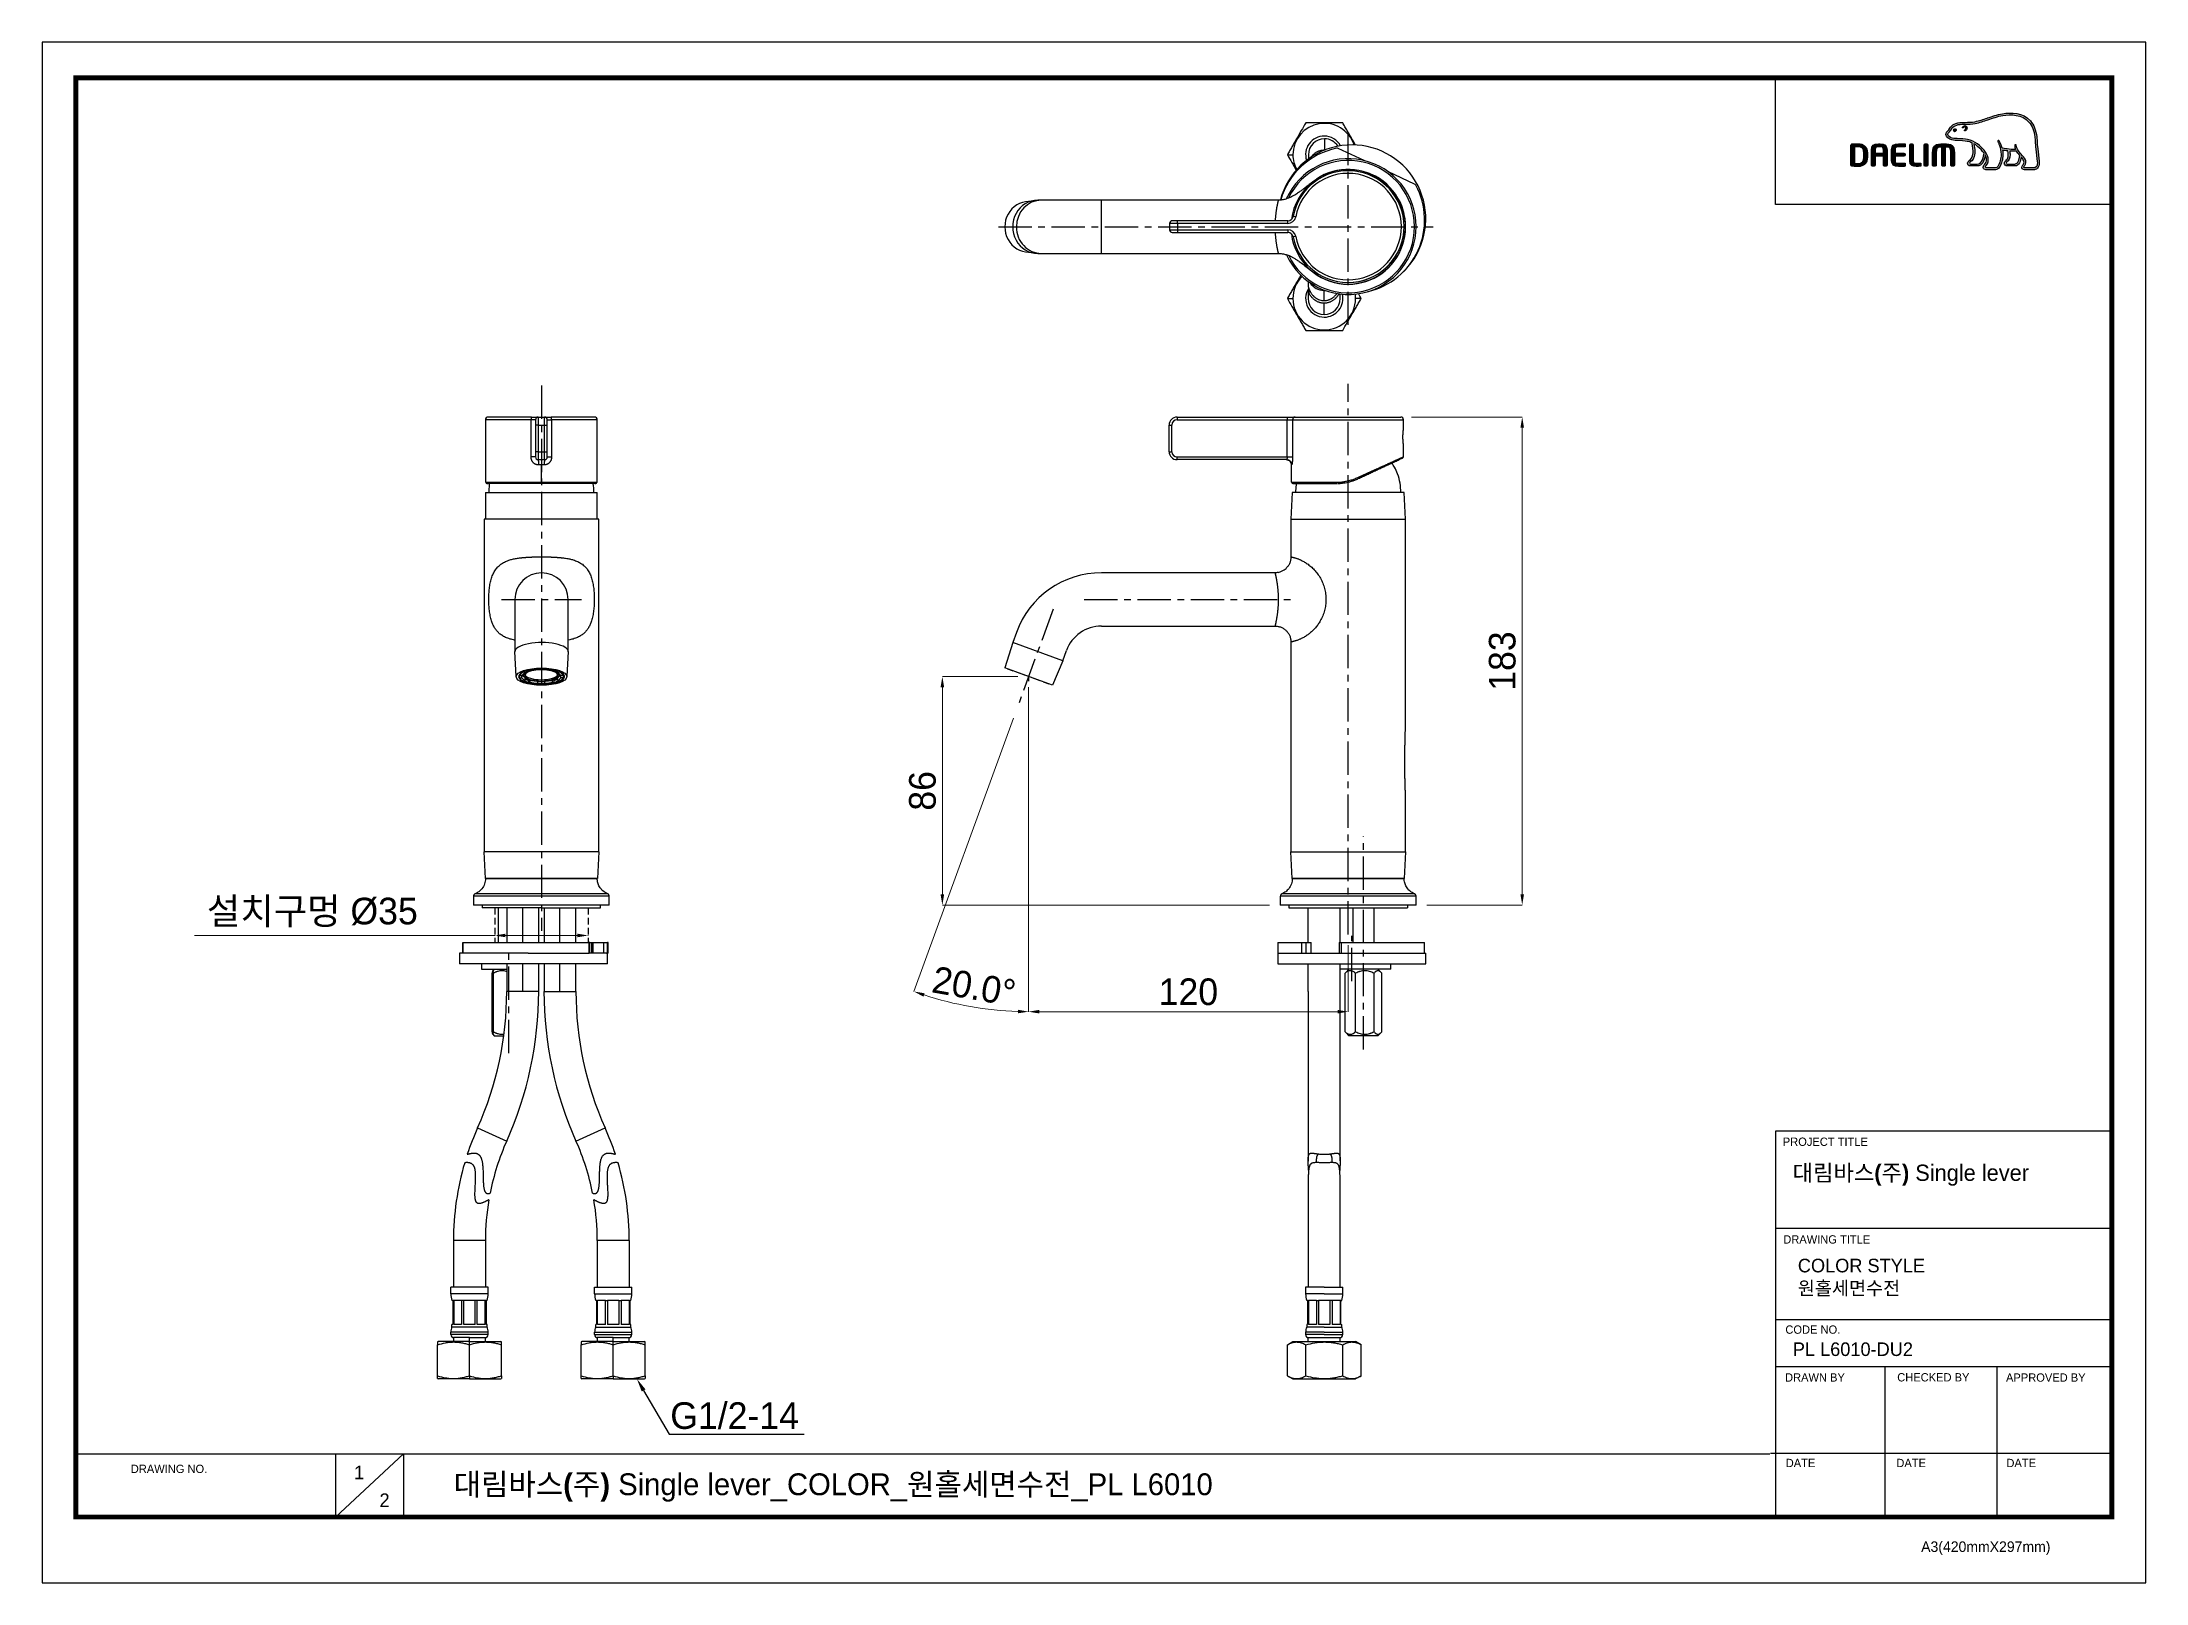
# Model space of a CAD drawing. Extents: x 0 to 790, y 0 to 579.
import ezdxf
from ezdxf import colors
from ezdxf.entities.mleader import LeaderData, LeaderLine
from ezdxf.math import Vec2, Vec3

# ---------------------------------------------------------------- set-up
doc = ezdxf.new("R2010")
doc.units = 0
doc.header["$LTSCALE"] = 10
doc.header["$MEASUREMENT"] = 0
doc.header["$PDMODE"] = 3
doc.header["$PDSIZE"] = -10
doc.linetypes.add('CENTER', pattern=[2, 1.25, -0.25, 0.25, -0.25])
doc.linetypes.add('HIDDEN', pattern=[0.375, 0.25, -0.125])
doc.layers.get('0').update_dxf_attribs({"linetype": 'CONTINUOUS'})
doc.layers.get('DEFPOINTS').update_dxf_attribs({"linetype": 'CONTINUOUS'})
doc.layers.add('1', color=7, linetype='CONTINUOUS')
doc.layers.add('레이어 1', color=7, linetype='CONTINUOUS')
doc.layers.add('42', color=7, linetype='CONTINUOUS', true_color=0xffffff)
doc.styles.add('Daelim Dimension', font='')
doc.styles.get('Daelim Dimension').set_extended_font_data('나눔고딕')
doc.dimstyles.new('DEFAULT', dxfattribs={"dimscale": 2, "dimtxt": 2, "dimasz": 2, "dimexe": 0, "dimexo": 2, "dimgap": 1, "dimtad": 1, "dimdec": 0, "dimzin": 9, "dimdsep": 46, "dimtxsty": 'Daelim Dimension', "dimcen": 0.5, "dimclrd": 5, "dimclre": 5, "dimclrt": 256, "dimadec": 1, "dimazin": 0, "dimtfac": 1, "dimtdec": 0, "dimtix": 1, "dimtmove": 0, "dimatfit": 3, "dimfxl": 1, "dimtolj": 1, "dimtzin": 1, "dimlwd": 9, "dimlwe": 9, "dimarcsym": 0})

msp = doc.modelspace()

# ---------------------------------------------------------------- texts
at = {"color": 5, "lineweight": -3, "ltscale": 40, "style": 'Daelim Dimension'}
for s, height, p in [('PROJECT TITLE', 3.1171, (653.54, 164.16)), ('DRAWING TITLE', 3.1171, (653.73, 127.47)), ('CODE NO.', 3.117, (654.52, 93.6)), ('DRAWN BY', 3.117, (654.39, 75.63)), ('CHECKED BY', 3.117, (696.51, 75.68)), ('APPROVED BY', 3.1171, (737.35, 75.58)), ('DRAWING NO.', 3.1171, (33.3, 41.29)), ('DATE', 3.117, (654.64, 43.5)), ('DATE', 3.117, (696.18, 43.5)), ('DATE', 3.117, (737.5, 43.5)), ('A3(420mmX297mm)', 3.9341, (705.5, 11.66))]:
    msp.add_text(s, height=height, dxfattribs=at).set_placement(p)
at = {"lineweight": -3, "attachment_point": 1, "style": 'Daelim Dimension'}
for s, insert, char_height, width in [('{\\fPretendard Variable SemiBold|b0|i0|c129|p2;\\C7;대림바스(주)} Single lever', (657.24, 157.12), 6.1103, 98.2071), (' COLOR STYLE\\P 원홀세면수전 ', (657.3, 121.76), 5.101, 85.8447), ('PL L6010-DU2', (657.3, 90.34), 5.101, 85.8447), ('1', (117.12, 44.03), 5.1, 7.119), ('2', (126.69, 33.63), 5.1, 7.119)]:
    msp.add_mtext(s, dxfattribs=dict(at, insert=insert, char_height=char_height, width=width))
at = {"color": 2, "lineweight": -3, "insert": (154.51, 41.16), "char_height": 8.198, "width": 362.8925, "attachment_point": 1, "style": 'Daelim Dimension'}
msp.add_mtext('{\\fPretendard Variable SemiBold|b0|i0|c129|p2;대림바스(주)} Single lever_COLOR_원홀세면수전_PL L6010', dxfattribs=at)

# ---------------------------------------------------------------- blocks, each defined once
blk = doc.blocks.new('*D0')
at = {"color": 5, "lineweight": 9, "ltscale": 0.5, "transparency": 16777216}
for p, q in [((169.97, 243.19), (57.27, 243.19)), ((169.97, 243.07), (169.97, 243.19)), ((200.97, 243.19), (173.97, 243.19)), ((204.97, 243.07), (204.97, 243.19))]:
    blk.add_line(p, q, dxfattribs=at)
at = {"color": 5, "ltscale": 0.5, "transparency": 16777216}
for points in [[(173.97, 243.86), (173.97, 242.52), (169.97, 243.19)], [(200.97, 243.86), (200.97, 242.52), (204.97, 243.19)]]:
    blk.add_solid(points, dxfattribs=at)
at = {"layer": 'DEFPOINTS', "color": 0, "ltscale": 0.5, "transparency": 16777216}
for p in [(169.97, 247.07), (204.97, 247.07), (204.97, 243.19)]:
    blk.add_point(p, dxfattribs=at)
at = {"color": 7, "lineweight": -3, "ltscale": 0.5, "transparency": 16777216, "insert": (101.46, 251.83), "char_height": 10, "attachment_point": 5, "style": 'Daelim Dimension'}
blk.add_mtext('\\A1;설치구멍 %%C35', dxfattribs=at)
blk = doc.blocks.new('*D1')
at = {"color": 5, "lineweight": 9, "ltscale": 0.5, "transparency": 16777216}
for p, q in [((514.14, 437.91), (555.72, 437.91)), ((555.72, 258.61), (555.72, 433.91)), ((519.89, 254.61), (555.72, 254.61))]:
    blk.add_line(p, q, dxfattribs=at)
at = {"color": 5, "ltscale": 0.5, "transparency": 16777216}
for points in [[(555.05, 433.91), (556.38, 433.91), (555.72, 437.91)], [(555.05, 258.61), (556.38, 258.61), (555.72, 254.61)]]:
    blk.add_solid(points, dxfattribs=at)
at = {"layer": 'DEFPOINTS', "color": 0, "ltscale": 0.5, "transparency": 16777216}
for p in [(510.14, 437.91), (555.72, 437.91), (515.89, 254.61)]:
    blk.add_point(p, dxfattribs=at)
at = {"color": 7, "lineweight": -3, "ltscale": 0.5, "transparency": 16777216, "insert": (548.26, 346.26), "char_height": 10, "attachment_point": 5, "rotation": 90, "style": 'Daelim Dimension'}
blk.add_mtext('\\A1;183', dxfattribs=at)
blk = doc.blocks.new('*D2')
at = {"color": 5, "lineweight": 9, "ltscale": 0.5, "transparency": 16777216}
for p, q in [((370.39, 336.41), (370.39, 214.56)), ((490.39, 239.58), (490.39, 214.56)), ((486.39, 214.56), (374.39, 214.56))]:
    blk.add_line(p, q, dxfattribs=at)
at = {"color": 5, "ltscale": 0.5, "transparency": 16777216}
for points in [[(374.39, 215.23), (374.39, 213.9), (370.39, 214.56)], [(486.39, 215.23), (486.39, 213.9), (490.39, 214.56)]]:
    blk.add_solid(points, dxfattribs=at)
at = {"layer": 'DEFPOINTS', "color": 0, "ltscale": 0.5, "transparency": 16777216}
for p in [(370.39, 340.41), (490.39, 243.58), (370.39, 214.56)]:
    blk.add_point(p, dxfattribs=at)
at = {"color": 7, "lineweight": -3, "ltscale": 0.5, "transparency": 16777216, "insert": (430.39, 221.99), "char_height": 10, "attachment_point": 5, "style": 'Daelim Dimension'}
blk.add_mtext('\\A1;120', dxfattribs=at)
blk = doc.blocks.new('*D3')
at = {"color": 5, "lineweight": 9, "ltscale": 0.5, "transparency": 16777216}
for p, q in [((366.39, 340.41), (338.01, 340.41)), ((338.01, 258.61), (338.01, 336.41)), ((460.89, 254.61), (338.01, 254.61))]:
    blk.add_line(p, q, dxfattribs=at)
at = {"color": 5, "ltscale": 0.5, "transparency": 16777216}
for points in [[(337.34, 336.41), (338.68, 336.41), (338.01, 340.41)], [(337.34, 258.61), (338.68, 258.61), (338.01, 254.61)]]:
    blk.add_solid(points, dxfattribs=at)
at = {"layer": 'DEFPOINTS', "color": 0, "ltscale": 0.5, "transparency": 16777216}
for p in [(338.01, 340.41), (370.39, 340.41), (464.89, 254.61)]:
    blk.add_point(p, dxfattribs=at)
at = {"color": 7, "lineweight": -3, "ltscale": 0.5, "transparency": 16777216, "insert": (330.57, 297.51), "char_height": 10, "attachment_point": 5, "rotation": 90, "style": 'Daelim Dimension'}
blk.add_mtext('\\A1;86', dxfattribs=at)
blk = doc.blocks.new('*D4')
at = {"color": 5, "lineweight": 9, "ltscale": 0.5, "transparency": 16777216}
for p, q in [((370.39, 334.66), (370.39, 214.56)), ((364.71, 324.8), (327.34, 222.15))]:
    blk.add_line(p, q, dxfattribs=at)
blk.add_arc((370.39, 340.41), 125.85, 251.82123, 268.17877, dxfattribs=at)
at = {"color": 5, "ltscale": 0.5, "transparency": 16777216}
for points in [[(330.91, 220.21), (331.34, 221.47), (327.34, 222.15)], [(366.4, 215.29), (366.38, 213.96), (370.39, 214.56)]]:
    blk.add_solid(points, dxfattribs=at)
at = {"layer": 'DEFPOINTS', "color": 0, "ltscale": 0.5, "transparency": 16777216}
for p in [(379.62, 365.76), (370.39, 340.41), (370.39, 338.66), (366.07, 328.56), (341.36, 217.96)]:
    blk.add_point(p, dxfattribs=at)
at = {"color": 7, "lineweight": -3, "ltscale": 0.5, "transparency": 16777216, "insert": (349.87, 224.06), "char_height": 10, "attachment_point": 5, "rotation": 350, "style": 'Daelim Dimension'}
blk.add_mtext('\\A1;20.0°', dxfattribs=at)

# ---------------------------------------------------------------- dimensions: what is measured, and where the dimension line sits
at = {"color": 5, "lineweight": -3, "ltscale": 0.5}
dim = msp.add_linear_dim(base=(555.72, 437.91), p1=(515.89, 254.61), p2=(510.14, 437.91), angle=90, text='183', dimstyle='DEFAULT', override={"dimtxt": 5, "dimclrd": 5, "dimclre": 5, "dimclrt": 7}, dxfattribs=at)
dim.commit()
dim.dimension.update_dxf_attribs({"geometry": '*D1', "text_midpoint": (548.26, 346.26)})
dim = msp.add_angular_dim_2l(base=(341.36, 217.96), line1=((379.62, 365.76), (366.07, 328.56)), line2=((370.39, 340.41), (370.39, 338.66)), dimstyle='DEFAULT', override={"dimtxt": 5, "dimclrd": 5, "dimclre": 5, "dimclrt": 7}, dxfattribs=at)
dim.commit()
dim.dimension.update_dxf_attribs({"geometry": '*D4', "text_midpoint": (349.87, 224.06)})
dim = msp.add_linear_dim(base=(338.01, 340.41), p1=(464.89, 254.61), p2=(370.39, 340.41), angle=90, dimstyle='DEFAULT', override={"dimtxt": 5, "dimclrd": 5, "dimclre": 5, "dimclrt": 7}, dxfattribs=at)
dim.commit()
dim.dimension.update_dxf_attribs({"geometry": '*D3', "text_midpoint": (330.57, 297.51)})
dim = msp.add_linear_dim(base=(370.39, 214.56), p1=(490.39, 243.58), p2=(370.39, 340.41), dimstyle='DEFAULT', override={"dimtxt": 5, "dimclrd": 5, "dimclre": 5, "dimclrt": 7}, dxfattribs=at)
dim.commit()
dim.dimension.update_dxf_attribs({"geometry": '*D2', "text_midpoint": (430.39, 221.99)})
dim = msp.add_linear_dim(base=(204.97, 243.19), p1=(169.97, 247.07), p2=(204.97, 247.07), text='설치구멍 %%C<>', dimstyle='DEFAULT', override={"dimtxt": 5, "dimclrd": 5, "dimclre": 5, "dimclrt": 7}, dxfattribs=at)
dim.commit()
dim.dimension.update_dxf_attribs({"geometry": '*D0', "text_midpoint": (101.46, 243.19), "dimtype": 128})

# ---------------------------------------------------------------- hatches: boundary and pattern name
at = {"layer": '레이어 1'}
h = msp.add_hatch(color=5, dxfattribs=at)
h.dxf.hatch_style = 1
edge = h.paths.add_edge_path(flags=16)
edge.add_spline(control_points=[(748.67, 531.89), (748.33, 531.51), (747.9, 531.5), (747.88, 531.5), (747.88, 531.5), (744.41, 531.5), (744.41, 531.5), (744.29, 531.5), (744.19, 531.53), (744.13, 531.6), (744.07, 531.65), (744.05, 531.73), (744.05, 531.82), (744.05, 532.02), (744.19, 532.2), (744.34, 532.39), (744.48, 532.57), (744.62, 532.74), (744.69, 532.95), (744.88, 533.46), (744.86, 534), (744.64, 534.48), (744.23, 535.35), (743.62, 536.03), (743.03, 536.69), (743.03, 536.69), (742.83, 536.91), (742.83, 536.91), (742.07, 537.77), (741.28, 538.65), (741.22, 539.84), (741.2, 540.08), (741.09, 540.22), (740.94, 540.21), (740.94, 540.21), (740.72, 540.11), (740.71, 540.11), (740.65, 540.04), (740.62, 539.94), (740.62, 539.83), (740.62, 539.83), (740.62, 539.79), (740.62, 539.79), (740.65, 539.35), (740.75, 538.93), (740.93, 538.49), (740.93, 538.49), (740.95, 538.45), (740.95, 538.45), (740.95, 538.45), (740.9, 538.44), (740.9, 538.44), (738.68, 538.36), (736.5, 538.78), (735.86, 538.93), (735.46, 540.52), (734.82, 541.57), (734.8, 541.62), (734.75, 541.7), (734.67, 541.77), (734.59, 541.79), (734.59, 541.79), (734.4, 541.76), (734.38, 541.76), (734.36, 541.73), (734.33, 541.69), (734.26, 541.59), (734.26, 541.59), (734.25, 541.51), (734.25, 541.51), (734.25, 541.51), (734.31, 541.3), (734.31, 541.3), (734.36, 541.22), (735.5, 539.22), (735.5, 536.57), (735.5, 534.94), (735.07, 533.4), (734.22, 531.99), (734.02, 531.65), (733.75, 531.5), (733.36, 531.5), (733.36, 531.5), (729.94, 531.5), (729.94, 531.5), (729.83, 531.5), (729.59, 531.58), (729.59, 531.83), (729.59, 531.96), (729.72, 532.19), (729.93, 532.42), (731.35, 534.01), (730.53, 536.48), (729.17, 538.11), (727.85, 539.68), (725.7, 541.66), (722.94, 542.16), (721.96, 542.33), (720.35, 542.42), (719.05, 542.5), (719.05, 542.5), (717.74, 542.58), (717.74, 542.58), (717.06, 542.63), (715.95, 543.04), (715.61, 543.68), (715.47, 543.95), (715.48, 544.22), (715.66, 544.53), (715.78, 544.72), (715.93, 544.88), (716.13, 545.07), (716.34, 545.29), (716.56, 545.52), (716.74, 545.82), (716.74, 545.82), (716.79, 545.91), (716.79, 545.91), (717.45, 547.17), (718.8, 547.84), (720.83, 547.89), (720.83, 547.89), (721.97, 547.9), (721.97, 547.9), (723.22, 547.91), (724.64, 547.92), (725.8, 548.17), (727.44, 548.52), (729.09, 549.08), (730.54, 549.58), (730.54, 549.58), (730.58, 549.59), (730.58, 549.59), (732.38, 550.21), (734.23, 550.84), (736.13, 551.15), (739.17, 551.65), (743.34, 551.63), (745.96, 548.69), (747.17, 547.33), (747.92, 545.45), (748.18, 543.12), (748.18, 543.12), (748.17, 543.12), (748.16, 543.13), (748.18, 543.08), (748.2, 542.82), (748.31, 541.34), (748.34, 540.62), (748.37, 539.88), (748.56, 538.51), (748.56, 538.51), (749.09, 533.93), (749.09, 533.93), (749.09, 533.93), (749.12, 533.37), (749.12, 533.37), (749.12, 532.71), (748.97, 532.21), (748.67, 531.89)], knot_values=[0, 0, 0, 0, 1, 1, 1, 2, 2, 2, 3, 3, 3, 4, 4, 4, 5, 5, 5, 6, 6, 6, 7, 7, 7, 8, 8, 8, 9, 9, 9, 10, 10, 10, 11, 11, 11, 12, 12, 12, 13, 13, 13, 14, 14, 14, 15, 15, 15, 16, 16, 16, 17, 17, 17, 18, 18, 18, 19, 19, 19, 20, 20, 20, 21, 21, 21, 22, 22, 22, 23, 23, 23, 24, 24, 24, 25, 25, 25, 26, 26, 26, 27, 27, 27, 28, 28, 28, 29, 29, 29, 30, 30, 30, 31, 31, 31, 32, 32, 32, 33, 33, 33, 34, 34, 34, 35, 35, 35, 36, 36, 36, 37, 37, 37, 38, 38, 38, 39, 39, 39, 40, 40, 40, 41, 41, 41, 42, 42, 42, 43, 43, 43, 44, 44, 44, 45, 45, 45, 46, 46, 46, 47, 47, 47, 48, 48, 48, 49, 49, 49, 50, 50, 50, 51, 51, 51, 52, 52, 52, 53, 53, 53, 53], degree=3, periodic=0)
edge = h.paths.add_edge_path(flags=16)
edge.add_spline(control_points=[(740.67, 532.88), (740.67, 532.88), (737.84, 532.88), (737.84, 532.88), (737.63, 532.88), (737.47, 533.04), (737.47, 533.26), (737.47, 533.41), (737.6, 533.59), (737.72, 533.72), (738.29, 534.27), (738.88, 535.03), (738.88, 536.47), (738.88, 536.47), (738.84, 537.12), (738.84, 537.13), (738.84, 537.13), (738.74, 537.76), (738.74, 537.76), (738.74, 537.76), (738.73, 537.8), (738.73, 537.8), (738.73, 537.8), (738.77, 537.8), (738.77, 537.8), (739.3, 537.76), (740.33, 537.7), (741.31, 537.75), (741.55, 537.35), (741.95, 536.85), (742.54, 536.17), (742.51, 535.83), (742.23, 532.88), (740.67, 532.88)], knot_values=[0, 0, 0, 0, 1, 1, 1, 2, 2, 2, 3, 3, 3, 4, 4, 4, 5, 5, 5, 6, 6, 6, 7, 7, 7, 8, 8, 8, 9, 9, 9, 10, 10, 10, 11, 11, 11, 11], degree=3, periodic=0)
edge = h.paths.add_edge_path(flags=16)
edge.add_spline(control_points=[(726.49, 532.88), (726.49, 532.88), (724.01, 532.88), (724.01, 532.88), (723.82, 532.88), (723.62, 533.03), (723.62, 533.26), (723.62, 533.39), (723.74, 533.56), (723.95, 533.73), (724.58, 534.23), (725.53, 534.99), (725.63, 537.08), (725.63, 537.08), (725.65, 537.65), (725.65, 537.65), (725.65, 538.54), (725.44, 539.61), (725.25, 540.57), (725.25, 540.57), (725.22, 540.67), (725.22, 540.67), (725.22, 540.67), (725.3, 540.6), (725.3, 540.6), (725.67, 540.38), (727.69, 539), (729.13, 536.97), (729.01, 536.01), (728.47, 532.88), (726.49, 532.88)], knot_values=[0, 0, 0, 0, 1, 1, 1, 2, 2, 2, 3, 3, 3, 4, 4, 4, 5, 5, 5, 6, 6, 6, 7, 7, 7, 8, 8, 8, 9, 9, 9, 10, 10, 10, 10], degree=3, periodic=0)
edge = h.paths.add_edge_path()
edge.add_spline(control_points=[(749.79, 534), (749.79, 534), (749.26, 538.61), (749.26, 538.61), (749.06, 539.98), (749.04, 540.72), (749.01, 541.37), (749.01, 541.37), (748.88, 543.19), (748.88, 543.19), (748.6, 545.67), (747.8, 547.68), (746.49, 549.15), (743.65, 552.34), (739.23, 552.37), (736.01, 551.84), (734.04, 551.52), (732.16, 550.87), (730.34, 550.25), (730.34, 550.25), (730.28, 550.23), (730.28, 550.23), (728.86, 549.74), (727.24, 549.19), (725.65, 548.85), (724.57, 548.62), (723.2, 548.61), (722, 548.6), (722, 548.6), (720.8, 548.59), (720.8, 548.59), (718.51, 548.53), (716.95, 547.74), (716.16, 546.23), (716.16, 546.23), (716.13, 546.16), (716.13, 546.16), (716, 545.94), (715.8, 545.74), (715.63, 545.57), (715.44, 545.38), (715.22, 545.16), (715.06, 544.88), (714.89, 544.6), (714.81, 544.32), (714.81, 544.04), (714.81, 543.81), (714.87, 543.58), (714.99, 543.36), (715.47, 542.44), (716.86, 541.94), (717.69, 541.88), (717.69, 541.88), (718.91, 541.8), (718.94, 541.8), (720.16, 541.73), (721.84, 541.64), (722.81, 541.46), (723.38, 541.36), (724.03, 541.16), (724.63, 540.88), (724.67, 540.72), (724.98, 539.34), (724.98, 537.65), (724.98, 537.65), (724.97, 537.11), (724.97, 537.11), (724.88, 535.32), (724.1, 534.7), (723.53, 534.24), (723.47, 534.19), (722.96, 533.77), (722.92, 533.26), (722.9, 532.98), (722.98, 532.71), (723.16, 532.53), (723.34, 532.32), (723.63, 532.22), (724.01, 532.22), (724.01, 532.22), (726.49, 532.22), (726.49, 532.22), (728.35, 532.22), (729.26, 534.22), (729.54, 536.09), (729.54, 536.09), (729.55, 536.35), (729.55, 536.35), (729.55, 536.35), (729.63, 536.22), (729.63, 536.22), (729.86, 535.69), (730.01, 535.06), (730.01, 534.58), (730.01, 533.91), (729.8, 533.33), (729.41, 532.89), (729.31, 532.79), (728.81, 532.28), (728.81, 531.76), (728.81, 531.76), (728.82, 531.68), (728.82, 531.68), (728.89, 531.07), (729.38, 530.8), (729.83, 530.8), (729.83, 530.8), (733.36, 530.8), (733.36, 530.8), (733.99, 530.8), (734.5, 531.09), (734.83, 531.63), (735.72, 533.12), (736.18, 534.73), (736.18, 536.43), (736.18, 536.96), (736.13, 537.53), (736.03, 538.12), (736.03, 538.12), (736.02, 538.16), (736.02, 538.16), (736.02, 538.16), (736.07, 538.15), (736.07, 538.15), (736.49, 538.07), (737.17, 537.95), (738.02, 537.86), (738.02, 537.86), (738.04, 537.86), (738.04, 537.86), (738.04, 537.86), (738.15, 537.21), (738.15, 537.21), (738.15, 537.21), (738.18, 537.06), (738.18, 537.06), (738.18, 537.06), (738.21, 536.49), (738.21, 536.49), (738.21, 535.11), (737.59, 534.52), (737.26, 534.2), (737.25, 534.19), (736.78, 533.72), (736.73, 533.3), (736.73, 533.3), (736.72, 533.17), (736.72, 533.17), (736.72, 533.04), (736.75, 532.78), (736.98, 532.54), (737.19, 532.32), (737.5, 532.22), (737.92, 532.22), (737.92, 532.22), (740.67, 532.22), (740.67, 532.22), (742.33, 532.22), (742.84, 534.34), (743.04, 535.53), (743.04, 535.53), (743.05, 535.65), (743.05, 535.65), (743.05, 535.65), (743.11, 535.56), (743.11, 535.56), (743.5, 535.07), (743.84, 534.52), (744, 534.18), (744.08, 534.01), (744.13, 533.81), (744.13, 533.61), (744.13, 533.61), (744.07, 533.22), (744.07, 533.22), (744, 533), (743.86, 532.8), (743.71, 532.61), (743.5, 532.33), (743.28, 532.05), (743.28, 531.7), (743.28, 531.7), (743.3, 531.51), (743.3, 531.51), (743.4, 531.05), (743.77, 530.8), (744.35, 530.8), (744.35, 530.8), (747.88, 530.8), (747.88, 530.8), (747.95, 530.8), (748.64, 530.82), (749.18, 531.4), (749.61, 531.87), (749.82, 532.51), (749.82, 533.36), (749.82, 533.36), (749.79, 534), (749.79, 534)], knot_values=[0, 0, 0, 0, 1, 1, 1, 2, 2, 2, 3, 3, 3, 4, 4, 4, 5, 5, 5, 6, 6, 6, 7, 7, 7, 8, 8, 8, 9, 9, 9, 10, 10, 10, 11, 11, 11, 12, 12, 12, 13, 13, 13, 14, 14, 14, 15, 15, 15, 16, 16, 16, 17, 17, 17, 18, 18, 18, 19, 19, 19, 20, 20, 20, 21, 21, 21, 22, 22, 22, 23, 23, 23, 24, 24, 24, 25, 25, 25, 26, 26, 26, 27, 27, 27, 28, 28, 28, 29, 29, 29, 30, 30, 30, 31, 31, 31, 32, 32, 32, 33, 33, 33, 34, 34, 34, 35, 35, 35, 36, 36, 36, 37, 37, 37, 38, 38, 38, 39, 39, 39, 40, 40, 40, 41, 41, 41, 42, 42, 42, 43, 43, 43, 44, 44, 44, 45, 45, 45, 46, 46, 46, 47, 47, 47, 48, 48, 48, 49, 49, 49, 50, 50, 50, 51, 51, 51, 52, 52, 52, 53, 53, 53, 54, 54, 54, 55, 55, 55, 56, 56, 56, 57, 57, 57, 58, 58, 58, 59, 59, 59, 60, 60, 60, 61, 61, 61, 62, 62, 62, 63, 63, 63, 64, 64, 64, 65, 65, 65, 66, 66, 66, 66], degree=3, periodic=0)
edge = h.paths.add_edge_path(flags=0)
edge.add_spline(control_points=[(717.63, 545.9), (717.63, 545.9), (718.15, 546.14), (718.78, 545.89), (718.78, 545.89), (718.86, 545.86), (718.76, 545.71), (718.45, 545.3), (718.14, 545.21), (718.14, 545.21), (718.14, 545.21), (717.92, 545.13), (717.8, 545.28), (717.55, 545.57), (717.54, 545.74), (717.54, 545.74), (717.54, 545.74), (717.51, 545.87), (717.63, 545.9)], knot_values=[0, 0, 0, 0, 1, 1, 1, 2, 2, 2, 3, 3, 3, 4, 4, 4, 5, 5, 5, 6, 6, 6, 6], degree=3, periodic=0)
edge = h.paths.add_edge_path(flags=0)
edge.add_spline(control_points=[(721.02, 546.85), (720.94, 546.76), (720.94, 546.62), (721.02, 546.55), (721.1, 546.48), (721.24, 546.5), (721.31, 546.58), (721.35, 546.62), (721.78, 547.12), (722.14, 546.87), (722.27, 546.77), (722.33, 546.64), (722.31, 546.46), (722.28, 546.18), (722.03, 545.86), (721.86, 545.76), (721.77, 545.7), (721.7, 545.57), (721.75, 545.47), (721.79, 545.37), (721.92, 545.34), (722.02, 545.39), (722.33, 545.54), (722.71, 546.02), (722.76, 546.48), (722.8, 546.79), (722.66, 547.05), (722.41, 547.22), (721.86, 547.61), (721.25, 547.09), (721.02, 546.85)], knot_values=[0, 0, 0, 0, 1, 1, 1, 2, 2, 2, 3, 3, 3, 4, 4, 4, 5, 5, 5, 6, 6, 6, 7, 7, 7, 8, 8, 8, 9, 9, 9, 10, 10, 10, 10], degree=3, periodic=0)
edge = h.paths.add_edge_path(flags=0)
edge.add_spline(control_points=[(720.95, 546.47), (720.95, 546.47), (720.95, 546.47), (720.95, 546.47), (720.95, 546.47), (720.95, 546.47), (720.95, 546.47)], knot_values=[0, 0, 0, 0, 1, 1, 1, 2, 2, 2, 2], degree=3, periodic=0)
h = msp.add_hatch(color=5, dxfattribs=at)
h.dxf.hatch_style = 2
edge = h.paths.add_edge_path()
edge.add_spline(control_points=[(717.63, 545.9), (717.63, 545.9), (718.15, 546.14), (718.78, 545.89), (718.78, 545.89), (718.86, 545.86), (718.76, 545.71), (718.45, 545.3), (718.14, 545.21), (718.14, 545.21), (718.14, 545.21), (717.92, 545.13), (717.8, 545.28), (717.55, 545.57), (717.54, 545.74), (717.54, 545.74), (717.54, 545.74), (717.51, 545.87), (717.63, 545.9)], knot_values=[0, 0, 0, 0, 1, 1, 1, 2, 2, 2, 3, 3, 3, 4, 4, 4, 5, 5, 5, 6, 6, 6, 6], degree=3, periodic=0)
h = msp.add_hatch(color=5, dxfattribs=at)
h.dxf.hatch_style = 2
edge = h.paths.add_edge_path()
edge.add_spline(control_points=[(721.02, 546.85), (720.94, 546.76), (720.94, 546.62), (721.02, 546.55), (721.1, 546.48), (721.24, 546.5), (721.31, 546.58), (721.35, 546.62), (721.78, 547.12), (722.14, 546.87), (722.27, 546.77), (722.33, 546.64), (722.31, 546.46), (722.28, 546.18), (722.03, 545.86), (721.86, 545.76), (721.77, 545.7), (721.7, 545.57), (721.75, 545.47), (721.79, 545.37), (721.92, 545.34), (722.02, 545.39), (722.33, 545.54), (722.71, 546.02), (722.76, 546.48), (722.8, 546.79), (722.66, 547.05), (722.41, 547.22), (721.86, 547.61), (721.25, 547.09), (721.02, 546.85)], knot_values=[0, 0, 0, 0, 1, 1, 1, 2, 2, 2, 3, 3, 3, 4, 4, 4, 5, 5, 5, 6, 6, 6, 7, 7, 7, 8, 8, 8, 9, 9, 9, 10, 10, 10, 10], degree=3, periodic=0)
h = msp.add_hatch(color=5, dxfattribs=at)
h.dxf.hatch_style = 2
edge = h.paths.add_edge_path()
edge.add_spline(control_points=[(683.97, 535.57), (683.97, 533.96), (683.24, 533.18), (681.73, 533.18), (681.73, 533.18), (680.69, 533.2), (680.43, 533.2), (680.43, 533.2), (680.43, 539.37), (680.43, 539.37), (680.96, 539.42), (681.72, 539.43), (681.73, 539.43), (683.28, 539.43), (683.97, 538.7), (683.97, 537.04), (683.97, 537.04), (683.97, 535.57), (683.97, 535.57)], knot_values=[0, 0, 0, 0, 1, 1, 1, 2, 2, 2, 3, 3, 3, 4, 4, 4, 5, 5, 5, 6, 6, 6, 6], degree=3, periodic=0)
edge = h.paths.add_edge_path()
edge.add_spline(control_points=[(681.73, 540.59), (680.89, 540.59), (679.8, 540.54), (679.44, 540.48), (679.22, 540.45), (679.08, 540.28), (679.08, 540.06), (679.08, 540.06), (679.08, 532.55), (679.08, 532.55), (679.08, 532.32), (679.22, 532.16), (679.46, 532.13), (679.79, 532.07), (680.88, 532.02), (681.73, 532.02), (684.07, 532.02), (685.31, 533.25), (685.31, 535.57), (685.31, 535.57), (685.31, 537.04), (685.31, 537.04), (685.31, 539.36), (684.07, 540.59), (681.73, 540.59)], knot_values=[0, 0, 0, 0, 1, 1, 1, 2, 2, 2, 3, 3, 3, 4, 4, 4, 5, 5, 5, 6, 6, 6, 7, 7, 7, 8, 8, 8, 8], degree=3, periodic=0)
h = msp.add_hatch(color=5, dxfattribs=at)
h.dxf.hatch_style = 2
edge = h.paths.add_edge_path()
edge.add_spline(control_points=[(691.35, 537.05), (691.35, 537.05), (688.19, 537.05), (688.19, 537.05), (688.19, 537.17), (688.19, 538.18), (688.19, 538.18), (688.19, 539.23), (688.5, 539.41), (689.44, 539.41), (689.44, 539.41), (690.1, 539.41), (690.1, 539.41), (691.04, 539.41), (691.35, 539.23), (691.35, 538.18), (691.35, 538.18), (691.35, 537.17), (691.35, 537.05)], knot_values=[0, 0, 0, 0, 1, 1, 1, 2, 2, 2, 3, 3, 3, 4, 4, 4, 5, 5, 5, 6, 6, 6, 6], degree=3, periodic=0)
edge = h.paths.add_edge_path()
edge.add_spline(control_points=[(690.1, 540.59), (690.1, 540.59), (689.44, 540.59), (689.44, 540.59), (687.65, 540.59), (686.86, 539.85), (686.86, 538.18), (686.86, 538.18), (686.86, 532.47), (686.86, 532.47), (686.86, 532.26), (687.02, 532.09), (687.21, 532.09), (687.21, 532.09), (687.84, 532.09), (687.84, 532.09), (688.06, 532.09), (688.19, 532.28), (688.19, 532.47), (688.19, 532.47), (688.19, 535.75), (688.19, 535.88), (688.19, 535.88), (691.35, 535.88), (691.35, 535.88), (691.35, 535.75), (691.35, 532.47), (691.35, 532.47), (691.35, 532.26), (691.51, 532.09), (691.71, 532.09), (691.71, 532.09), (692.33, 532.09), (692.33, 532.09), (692.54, 532.09), (692.69, 532.29), (692.69, 532.47), (692.69, 532.47), (692.69, 538.18), (692.69, 538.18), (692.69, 539.85), (691.89, 540.59), (690.1, 540.59)], knot_values=[0, 0, 0, 0, 1, 1, 1, 2, 2, 2, 3, 3, 3, 4, 4, 4, 5, 5, 5, 6, 6, 6, 7, 7, 7, 8, 8, 8, 9, 9, 9, 10, 10, 10, 11, 11, 11, 12, 12, 12, 13, 13, 13, 14, 14, 14, 14], degree=3, periodic=0)
h = msp.add_hatch(color=5, dxfattribs=at)
h.dxf.hatch_style = 2
edge = h.paths.add_edge_path()
edge.add_spline(control_points=[(694.39, 538.41), (694.39, 538.41), (694.39, 534.2), (694.39, 534.2), (694.39, 532.73), (695.23, 532.02), (696.96, 532.02), (697.72, 532.02), (698.76, 532.03), (699.17, 532.07), (699.17, 532.07), (699.38, 532.09), (699.38, 532.09), (699.38, 532.09), (699.44, 532.1), (699.44, 532.1), (699.44, 532.1), (699.44, 533.22), (699.44, 533.22), (699.44, 533.22), (696.97, 533.22), (696.97, 533.22), (695.73, 533.22), (695.73, 533.57), (695.73, 534.2), (695.73, 534.2), (695.73, 535.76), (695.73, 535.88), (695.86, 535.88), (699.05, 535.88), (699.05, 535.88), (699.26, 535.88), (699.43, 536.05), (699.43, 536.25), (699.43, 536.25), (699.43, 536.67), (699.43, 536.67), (699.43, 536.88), (699.26, 537.04), (699.05, 537.04), (699.05, 537.04), (695.86, 537.04), (695.73, 537.04), (695.73, 537.16), (695.73, 538.41), (695.73, 538.41), (695.73, 539.04), (695.73, 539.39), (696.97, 539.39), (696.97, 539.39), (699.43, 539.38), (699.43, 539.38), (699.43, 539.38), (699.43, 540.5), (699.43, 540.5), (699.43, 540.5), (699.17, 540.53), (699.17, 540.53), (698.69, 540.57), (697.57, 540.59), (696.96, 540.59), (695.23, 540.59), (694.39, 539.88), (694.39, 538.41)], knot_values=[0, 0, 0, 0, 1, 1, 1, 2, 2, 2, 3, 3, 3, 4, 4, 4, 5, 5, 5, 6, 6, 6, 7, 7, 7, 8, 8, 8, 9, 9, 9, 10, 10, 10, 11, 11, 11, 12, 12, 12, 13, 13, 13, 14, 14, 14, 15, 15, 15, 16, 16, 16, 17, 17, 17, 18, 18, 18, 19, 19, 19, 20, 20, 20, 21, 21, 21, 21], degree=3, periodic=0)
h = msp.add_hatch(color=5, dxfattribs=at)
h.dxf.hatch_style = 2
edge = h.paths.add_edge_path()
edge.add_spline(control_points=[(701.58, 540.52), (701.37, 540.52), (701.2, 540.35), (701.2, 540.14), (701.2, 540.14), (701.2, 534.2), (701.2, 534.2), (701.2, 532.27), (702.52, 532.02), (703.67, 532.02), (704.51, 532.02), (704.73, 532.05), (704.98, 532.1), (704.98, 532.1), (705.13, 532.12), (705.13, 532.12), (705.12, 532.12), (705.32, 532.14), (705.32, 532.14), (705.32, 532.14), (705.38, 532.15), (705.38, 532.15), (705.38, 532.15), (705.38, 533.22), (705.38, 533.22), (705.38, 533.22), (703.68, 533.22), (703.68, 533.22), (702.54, 533.22), (702.54, 533.65), (702.54, 534.07), (702.54, 534.07), (702.54, 540.14), (702.54, 540.14), (702.54, 540.35), (702.36, 540.52), (702.16, 540.52), (702.16, 540.52), (701.58, 540.52), (701.58, 540.52)], knot_values=[0, 0, 0, 0, 1, 1, 1, 2, 2, 2, 3, 3, 3, 4, 4, 4, 5, 5, 5, 6, 6, 6, 7, 7, 7, 8, 8, 8, 9, 9, 9, 10, 10, 10, 11, 11, 11, 12, 12, 12, 13, 13, 13, 13], degree=3, periodic=0)
h = msp.add_hatch(color=5, dxfattribs=at)
h.dxf.hatch_style = 2
edge = h.paths.add_edge_path()
edge.add_spline(control_points=[(707.03, 540.52), (706.81, 540.52), (706.68, 540.33), (706.68, 540.15), (706.68, 540.15), (706.68, 532.47), (706.68, 532.47), (706.68, 532.26), (706.84, 532.09), (707.03, 532.09), (707.03, 532.09), (707.66, 532.09), (707.66, 532.09), (707.88, 532.09), (708.01, 532.28), (708.01, 532.47), (708.01, 532.47), (708.01, 540.15), (708.01, 540.15), (708.01, 540.36), (707.86, 540.52), (707.66, 540.52), (707.66, 540.52), (707.03, 540.52), (707.03, 540.52)], knot_values=[0, 0, 0, 0, 1, 1, 1, 2, 2, 2, 3, 3, 3, 4, 4, 4, 5, 5, 5, 6, 6, 6, 7, 7, 7, 8, 8, 8, 8], degree=3, periodic=0)
h = msp.add_hatch(color=5, dxfattribs=at)
h.dxf.hatch_style = 2
edge = h.paths.add_edge_path()
edge.add_spline(control_points=[(709.81, 537.2), (709.81, 537.2), (709.81, 532.47), (709.81, 532.47), (709.81, 532.26), (709.97, 532.09), (710.17, 532.09), (710.17, 532.09), (710.8, 532.09), (710.8, 532.09), (711.03, 532.09), (711.16, 532.28), (711.16, 532.47), (711.16, 532.47), (711.16, 537.08), (711.16, 537.08), (711.16, 539.12), (711.51, 539.31), (713.23, 539.32), (713.23, 539.19), (713.23, 532.47), (713.23, 532.47), (713.23, 532.25), (713.38, 532.09), (713.58, 532.09), (713.58, 532.09), (714.2, 532.09), (714.2, 532.09), (714.43, 532.09), (714.56, 532.28), (714.56, 532.47), (714.56, 532.47), (714.56, 539.17), (714.56, 539.3), (715.37, 539.3), (715.93, 539.24), (716.24, 538.93), (716.56, 538.61), (716.62, 538.01), (716.62, 537.08), (716.62, 537.08), (716.62, 532.47), (716.62, 532.47), (716.62, 532.26), (716.79, 532.09), (716.98, 532.09), (716.98, 532.09), (717.62, 532.09), (717.62, 532.09), (717.84, 532.09), (717.98, 532.29), (717.98, 532.47), (717.98, 532.47), (717.98, 537.2), (717.98, 537.2), (717.98, 540.07), (716.96, 540.55), (713.9, 540.55), (710.83, 540.55), (709.81, 540.07), (709.81, 537.2)], knot_values=[0, 0, 0, 0, 1, 1, 1, 2, 2, 2, 3, 3, 3, 4, 4, 4, 5, 5, 5, 6, 6, 6, 7, 7, 7, 8, 8, 8, 9, 9, 9, 10, 10, 10, 11, 11, 11, 12, 12, 12, 13, 13, 13, 14, 14, 14, 15, 15, 15, 16, 16, 16, 17, 17, 17, 18, 18, 18, 19, 19, 19, 20, 20, 20, 20], degree=3, periodic=0)

# ---------------------------------------------------------------- linework, layer by layer
at = {"color": 5, "lineweight": -3, "ltscale": 0.5}
for p, q in [((650.86, 517.77), (650.86, 565.32)), ((650.86, 169.65), (650.86, 24.02))]:
    msp.add_line(p, q, dxfattribs=at)
at = {"color": 5}
msp.add_line((726.38, 532.22), (726.38, 532.22), dxfattribs=at)
at = {"color": 5, "lineweight": -3, "ltscale": 40}
for p, q in [((777.1, 517.77), (650.86, 517.77)), ((777.1, 169.65), (650.86, 169.65)), ((777.1, 133.17), (650.86, 133.17)), ((777.1, 133.17), (650.86, 133.17)), ((777.1, 98.84), (650.86, 98.84)), ((777.1, 98.84), (650.86, 98.84)), ((777.1, 81.14), (650.86, 81.14)), ((777.1, 81.14), (650.86, 81.14)), ((691.87, 81.14), (691.87, 24.78)), ((733.95, 81.14), (733.95, 24.78)), ((110.19, 48.49), (110.19, 24.69)), ((110.19, 48.49), (110.19, 24.69)), ((135.67, 48.49), (110.19, 24.69)), ((135.67, 48.49), (110.19, 24.69)), ((135.67, 48.49), (135.67, 24.69)), ((135.67, 48.49), (135.67, 24.69)), ((777.1, 48.58), (648.87, 48.58)), ((777.1, 48.58), (651.85, 48.58)), ((777.1, 24.78), (668.91, 24.78))]:
    msp.add_line(p, q, dxfattribs=at)
at = {"ltscale": 0.5}
for p, q in [((469.39, 409.61), (468.89, 399.61)), ((511.89, 399.61), (511.39, 409.61)), ((178.02, 340.41), (177.52, 349.81)), ((197.52, 349.81), (197.02, 340.41)), ((364.41, 353.23), (361.46, 343.66)), ((370.39, 340.41), (370.39, 338.66)), ((383.2, 346.38), (379.31, 337.16)), ((166.52, 264.61), (166.02, 274.61)), ((209.02, 274.61), (208.52, 264.61)), ((469.39, 264.61), (468.89, 274.61)), ((511.89, 274.61), (511.39, 264.61))]:
    msp.add_line(p, q, dxfattribs=at)
at = {"color": 7, "linetype": 'HIDDEN', "lineweight": -3}
for p, q in [((169.97, 253.61), (169.97, 240.52)), ((204.97, 253.61), (204.97, 240.52))]:
    msp.add_line(p, q, dxfattribs=at)
at = {"color": 5, "lineweight": -3}
msp.add_line((12.7, 48.49), (648.72, 48.49), dxfattribs=at)
at = {"lineweight": -3, "ltscale": 0.5}
msp.add_lwpolyline([(0, 0), (789.88, 0), (789.88, 578.76), (0, 578.76)], close=True, dxfattribs=at)
at = {"color": 5, "linetype": 'ByBlock', "lineweight": -3, "const_width": 1.82}
msp.add_lwpolyline([(12.7, 24.78), (777.1, 24.78), (777.1, 565.32), (12.7, 565.32)], close=True, dxfattribs=at)
at = {"ltscale": 0.5}
msp.add_arc((462.7, 385.77), 6.39, 282.28296, 312.62399, dxfattribs=at)
at = {"layer": '1', "color": 1, "linetype": 'CENTER', "lineweight": -3}
for p, q in [((490.39, 472.49), (490.39, 546.25)), ((359.04, 509.37), (522.33, 509.37)), ((490.39, 243.58), (490.39, 450.41)), ((187.45, 449.77), (187.45, 244.98)), ((172.52, 369.41), (202.52, 369.41)), ((379.62, 365.76), (366.07, 328.56)), ((391.25, 369.41), (470.61, 369.41)), ((496.09, 200.35), (496.09, 280.52)), ((175.21, 199.02), (175.21, 237.02)), ((491.76, 226.02), (491.76, 243.02))]:
    msp.add_line(p, q, dxfattribs=at)
at = {"layer": '1', "color": 7, "linetype": 'Continuous', "lineweight": -3}
for p, q in [((481.42, 542.44), (481.42, 538.23)), ((496.4, 534.22), (486.62, 538.78)), ((467.53, 536.44), (469.61, 536.44)), ((475.42, 536.44), (475.42, 534.82)), ((515.28, 525.42), (505.51, 529.98)), ((426.34, 510.64), (423.34, 510.64)), ((423.34, 510.64), (423.34, 508.24)), ((423.34, 508.24), (426.34, 508.24)), ((426.34, 511.64), (424.34, 511.64)), ((424.34, 507.24), (426.34, 507.24)), ((467.72, 511.64), (426.34, 511.64)), ((426.34, 510.64), (426.34, 511.64)), ((467.72, 510.64), (426.34, 510.64)), ((426.34, 510.64), (426.34, 508.24)), ((426.34, 508.24), (467.72, 508.24)), ((426.34, 508.24), (426.34, 507.24)), ((426.34, 507.24), (467.72, 507.24)), ((467.72, 510.64), (467.72, 511.64)), ((467.72, 508.24), (467.72, 507.24)), ((470.67, 513.1), (469.69, 513.28)), ((470.67, 505.79), (469.69, 505.61)), ((467.53, 482.44), (469.61, 482.44)), ((475.35, 488.85), (475.35, 487.11)), ((475.35, 484.57), (475.35, 482.44)), ((476.26, 484.78), (475.4, 484.78)), ((481.35, 485.6), (481.35, 485.49)), ((481.35, 481.65), (481.35, 485.49)), ((487.35, 482.44), (487.35, 484.12)), ((495.24, 482.44), (493.16, 482.44)), ((481.35, 476.44), (481.35, 480.66)), ((183.61, 436.91), (166.45, 436.91)), ((166.45, 436.91), (166.45, 413.93)), ((183.8, 437.91), (167.45, 437.91)), ((183.61, 422.91), (183.61, 436.91)), ((185.25, 436.91), (183.61, 436.91)), ((183.8, 437.91), (186.25, 437.91)), ((185.25, 436.91), (185.25, 434.91)), ((186.25, 434.91), (185.25, 434.91)), ((185.25, 434.91), (185.25, 424.91)), ((186.25, 437.91), (188.65, 437.91)), ((186.25, 437.91), (186.25, 434.91)), ((186.25, 434.91), (186.25, 424.91)), ((186.25, 434.91), (188.65, 434.91)), ((188.65, 437.91), (191.1, 437.91)), ((188.65, 434.91), (188.65, 437.91)), ((188.65, 434.91), (189.65, 434.91)), ((188.65, 424.91), (188.65, 434.91)), ((189.65, 436.91), (191.28, 436.91)), ((189.65, 434.91), (189.65, 436.91)), ((189.65, 424.91), (189.65, 434.91)), ((207.45, 437.91), (191.1, 437.91)), ((208.45, 436.91), (191.28, 436.91)), ((191.28, 436.91), (191.28, 422.91)), ((208.45, 413.92), (208.45, 436.91)), ((423.14, 434.91), (424.14, 434.91)), ((423.14, 424.91), (423.14, 434.91)), ((424.14, 424.91), (424.14, 434.91)), ((426.14, 437.91), (467.52, 437.91)), ((426.14, 437.91), (426.14, 436.91)), ((426.14, 436.91), (467.52, 436.91)), ((467.52, 437.91), (470.47, 437.91)), ((467.52, 437.91), (467.52, 436.91)), ((467.52, 422.91), (467.52, 436.91)), ((467.52, 436.91), (469.49, 436.91)), ((469.49, 436.91), (511.14, 436.91)), ((469.49, 436.91), (469.49, 422.91)), ((470.47, 437.91), (510.14, 437.91)), ((511.14, 433.31), (511.14, 436.91)), ((511.14, 423.02), (511.14, 427.51)), ((186.25, 424.91), (185.25, 424.91)), ((185.25, 424.91), (185.25, 422.91)), ((186.25, 424.91), (186.25, 421.91)), ((186.25, 424.91), (188.65, 424.91)), ((186.25, 421.91), (188.65, 421.91)), ((187.45, 419.91), (186.35, 419.91)), ((187.45, 413.41), (187.45, 419.91)), ((188.54, 419.91), (187.45, 419.91)), ((188.65, 424.91), (189.65, 424.91)), ((188.65, 421.91), (188.65, 424.91)), ((189.65, 422.91), (189.65, 424.91)), ((423.14, 424.91), (424.14, 424.91)), ((426.14, 421.91), (426.14, 422.91)), ((426.14, 422.91), (467.52, 422.91)), ((467.17, 421.91), (426.14, 421.91)), ((469.16, 419.91), (469.14, 419.91)), ((469.14, 413.41), (469.14, 419.91)), ((166.95, 413.41), (187.45, 413.41)), ((207.46, 412.91), (167.43, 412.91)), ((187.45, 413.41), (207.95, 413.41)), ((469.14, 413.41), (485.59, 413.41)), ((469.64, 412.91), (485.7, 412.91)), ((180.17, 340.87), (179.28, 340.93)), ((179.85, 340.89), (179.28, 340.86)), ((179.28, 340.86), (179.28, 339.92)), ((179.28, 339.92), (180.17, 339.97)), ((180.17, 339.97), (180.17, 340.87)), ((180.63, 342.04), (180.63, 342.18)), ((181.37, 341.87), (180.63, 342.04)), ((180.75, 341.5), (180.75, 340.89)), ((181.37, 341.87), (181.37, 342.48)), ((181.37, 338.98), (181.37, 339.92)), ((182.72, 342.75), (183.23, 342.5)), ((185.97, 343.22), (185.97, 343.31)), ((186.13, 342.91), (185.97, 343.22)), ((186.13, 342.91), (186.13, 343.32)), ((188.76, 342.91), (188.76, 343.33)), ((188.92, 343.22), (188.76, 342.91)), ((191.67, 342.5), (192.18, 342.75)), ((192.18, 342.75), (192.18, 342.89)), ((193.53, 341.87), (193.53, 342.53)), ((194.27, 342.04), (193.53, 341.87)), ((193.53, 338.98), (193.53, 339.92)), ((194.15, 340.89), (194.15, 341.5)), ((194.27, 342.25), (194.27, 342.04)), ((194.73, 340.87), (195.62, 340.93)), ((194.73, 339.97), (194.73, 340.87)), ((195.62, 339.92), (194.73, 339.97)), ((195.62, 340.86), (195.05, 340.89)), ((195.62, 340.93), (195.62, 341.3)), ((195.62, 340.86), (195.62, 339.92)), ((362.65, 343.23), (362.64, 343.22)), ((363.91, 342.75), (362.64, 343.22)), ((363.91, 342.75), (363.91, 342.76)), ((364.6, 342.5), (363.91, 342.75)), ((364.6, 342.5), (364.61, 342.51)), ((365.87, 342.05), (365.87, 342.04)), ((368.93, 340.93), (365.87, 342.04)), ((368.93, 340.93), (368.93, 340.94)), ((369.08, 340.87), (368.93, 340.93)), ((369.08, 340.87), (369.08, 340.88)), ((371.55, 339.97), (371.56, 339.98)), ((371.7, 339.92), (371.55, 339.97)), ((371.71, 339.93), (371.7, 339.92)), ((374.76, 338.8), (371.7, 339.92)), ((180.63, 338.8), (181.37, 338.98)), ((183.01, 339.18), (182.72, 339.03)), ((182.72, 338.09), (182.72, 339.03)), ((183.23, 338.34), (182.72, 338.09)), ((183.23, 338.34), (183.23, 339.11)), ((185.97, 337.63), (186.13, 337.93)), ((186.13, 337.93), (186.13, 338.65)), ((188.76, 337.93), (188.76, 338.65)), ((188.76, 337.93), (188.92, 337.63)), ((191.67, 338.34), (191.67, 339.11)), ((192.18, 338.09), (191.67, 338.34)), ((192.18, 339.03), (191.89, 339.18)), ((192.18, 339.03), (192.18, 338.09)), ((193.53, 338.98), (194.27, 338.8)), ((374.76, 338.8), (374.77, 338.81)), ((376.03, 338.34), (376.03, 338.35)), ((376.73, 338.09), (376.03, 338.34)), ((376.73, 338.1), (376.73, 338.09)), ((377.99, 337.63), (376.73, 338.09)), ((377.99, 337.63), (378, 337.64)), ((208.45, 264.61), (166.45, 264.61)), ((168.7, 264.61), (168.7, 264.61)), ((511.39, 264.61), (469.39, 264.61)), ((471.64, 264.61), (471.64, 264.61)), ((212.95, 257.9), (161.95, 257.9)), ((161.95, 257.9), (161.95, 254.61)), ((212.95, 254.61), (161.95, 254.61)), ((212.33, 258.83), (162.57, 258.83)), ((165.2, 254.61), (165.2, 253.61)), ((187.45, 253.61), (165.2, 253.61)), ((171.21, 253.61), (171.21, 240.52)), ((174.45, 253.61), (174.45, 240.52)), ((180.45, 240.52), (180.45, 253.61)), ((186.45, 240.52), (186.45, 253.61)), ((187.45, 253.61), (209.7, 253.61)), ((188.45, 253.61), (188.45, 240.52)), ((194.45, 240.52), (194.45, 253.61)), ((200.45, 240.52), (200.45, 253.61)), ((209.7, 253.61), (209.7, 254.61)), ((212.95, 254.61), (212.95, 257.9)), ((515.89, 257.9), (464.89, 257.9)), ((464.89, 257.9), (464.89, 254.61)), ((515.89, 254.61), (464.89, 254.61)), ((515.27, 258.83), (465.51, 258.83)), ((468.14, 254.61), (468.14, 253.61)), ((468.14, 253.61), (512.64, 253.61)), ((475.39, 240.52), (475.39, 253.61)), ((487.39, 240.52), (487.39, 253.61)), ((492.09, 253.61), (492.09, 240.52)), ((500.09, 240.52), (500.09, 253.61)), ((512.64, 254.61), (512.64, 253.61)), ((515.89, 254.61), (515.89, 257.9)), ((158.03, 240.52), (158.01, 240.52)), ((158.01, 240.52), (158.01, 236.52)), ((158.03, 240.52), (205.4, 240.52)), ((158.03, 236.52), (158.03, 240.52)), ((205.66, 240.52), (205.4, 240.52)), ((205.4, 236.52), (205.4, 240.52)), ((205.66, 240.52), (206.31, 240.52)), ((205.66, 236.52), (205.66, 240.52)), ((206.31, 240.52), (206.89, 240.52)), ((206.31, 240.52), (206.31, 236.52)), ((206.89, 240.52), (210.92, 240.52)), ((206.89, 236.52), (206.89, 240.52)), ((210.92, 240.52), (212.33, 240.52)), ((210.92, 236.52), (210.92, 240.52)), ((212.58, 240.52), (212.33, 240.52)), ((212.33, 236.52), (212.33, 240.52)), ((212.58, 236.52), (212.58, 240.52)), ((463.97, 240.52), (472.97, 240.52)), ((463.97, 240.52), (463.97, 236.52)), ((472.97, 240.52), (474.55, 240.52)), ((472.97, 236.52), (472.97, 240.52)), ((474.55, 240.52), (476.43, 240.52)), ((474.55, 236.52), (474.55, 240.52)), ((476.52, 240.52), (476.43, 240.52)), ((476.43, 236.52), (476.43, 240.52)), ((476.52, 236.52), (476.52, 240.52)), ((486.96, 240.52), (487.83, 240.52)), ((486.96, 240.52), (486.96, 236.52)), ((487.83, 240.52), (519.07, 240.52)), ((487.83, 236.52), (487.83, 240.52)), ((519.07, 236.52), (519.07, 240.52)), ((182.47, 236.52), (156.75, 236.52)), ((156.75, 236.52), (156.75, 232.52)), ((212.25, 232.52), (156.75, 232.52)), ((164.96, 232.52), (164.96, 230.52)), ((164.96, 230.52), (170.88, 230.52)), ((169.79, 230.52), (169.18, 229.92)), ((170.88, 230.52), (174.45, 230.52)), ((174.45, 232.52), (174.45, 222.11)), ((180.45, 222.11), (180.45, 232.52)), ((182.47, 236.52), (205.4, 236.52)), ((186.45, 222.11), (186.45, 232.52)), ((188.45, 232.52), (188.45, 222.11)), ((194.45, 222.11), (194.45, 232.52)), ((200.45, 222.11), (200.45, 232.52)), ((205.66, 236.52), (205.4, 236.52)), ((211.86, 236.52), (205.66, 236.52)), ((211.86, 236.52), (212.33, 236.52)), ((212.25, 232.52), (212.25, 236.52)), ((212.58, 236.52), (212.33, 236.52)), ((463.97, 236.52), (472.97, 236.52)), ((464.01, 236.52), (464.01, 232.52)), ((464.01, 232.52), (516.91, 232.52)), ((472.97, 236.52), (473.79, 236.52)), ((473.79, 236.52), (487.11, 236.52)), ((475.39, 222.11), (475.39, 232.52)), ((487.11, 236.52), (487.83, 236.52)), ((487.39, 222.11), (487.39, 232.52)), ((506.34, 230.52), (487.39, 230.52)), ((487.83, 236.52), (511.11, 236.52)), ((490.66, 230.52), (489.47, 229.33)), ((502.71, 229.33), (501.52, 230.52)), ((506.34, 230.52), (506.34, 232.52)), ((511.1, 236.52), (516.91, 236.52)), ((516.91, 236.52), (519.51, 236.52)), ((516.91, 232.52), (519.51, 232.52)), ((519.51, 232.52), (519.51, 236.52)), ((168.93, 207.02), (168.93, 229.02)), ((169.54, 207.02), (169.54, 229.02)), ((180.45, 222.11), (174.45, 222.11)), ((186.45, 222.11), (180.45, 222.11)), ((188.45, 222.11), (200.45, 222.11)), ((475.35, 222.11), (475.35, 168.44)), ((487.42, 222.11), (487.39, 222.11)), ((487.42, 168.44), (487.42, 222.11)), ((489.19, 207.02), (489.19, 229.02)), ((493.16, 207.02), (493.16, 229.02)), ((500.07, 207.02), (500.07, 229.02)), ((502.99, 207.02), (502.99, 229.02)), ((169.19, 206.12), (169.79, 205.52)), ((169.79, 205.52), (173.34, 205.52)), ((489.47, 206.71), (490.66, 205.52)), ((501.01, 205.52), (490.66, 205.52)), ((501.52, 205.52), (501.01, 205.52)), ((501.52, 205.52), (502.71, 206.71)), ((163.49, 170.9), (174.44, 165.99)), ((200.45, 165.99), (211.4, 170.9)), ((475.35, 168.44), (475.35, 158.48)), ((487.42, 158.49), (487.42, 168.44)), ((475.35, 148.79), (475.35, 128.61)), ((487.35, 128.61), (487.35, 149.04)), ((154.45, 128.61), (154.45, 111.13)), ((160.45, 128.61), (154.45, 128.61)), ((166.45, 128.61), (160.45, 128.61)), ((166.45, 128.61), (166.45, 111.13)), ((208.45, 128.61), (208.45, 111.13)), ((214.45, 128.61), (208.45, 128.61)), ((220.45, 128.61), (214.45, 128.61)), ((220.45, 128.61), (220.45, 111.13)), ((475.35, 128.61), (475.35, 111.13)), ((487.42, 128.61), (487.35, 128.61)), ((487.35, 111.13), (487.35, 128.61)), ((487.42, 111.13), (487.42, 128.61)), ((167.45, 111.13), (153.45, 111.13)), ((153.45, 108.63), (153.45, 111.13)), ((167.45, 108.63), (167.45, 111.13)), ((207.45, 111.13), (221.45, 111.13)), ((207.45, 108.63), (207.45, 111.13)), ((221.45, 108.63), (221.45, 111.13)), ((481.39, 111.13), (474.39, 111.13)), ((474.39, 111.13), (474.39, 108.63)), ((481.39, 111.13), (488.39, 111.13)), ((488.39, 108.63), (488.39, 111.13)), ((167.45, 108.63), (153.45, 108.63)), ((154.2, 106.13), (153.85, 106.13)), ((154.2, 106.13), (154.2, 97.13)), ((154.53, 106.13), (154.2, 106.13)), ((154.53, 106.13), (154.53, 97.13)), ((157.53, 106.13), (154.53, 106.13)), ((157.53, 106.13), (157.53, 97.13)), ((158.33, 106.13), (157.53, 106.13)), ((158.33, 97.13), (158.33, 106.13)), ((162.57, 106.13), (158.33, 106.13)), ((162.57, 97.13), (162.57, 106.13)), ((163.37, 106.13), (162.57, 106.13)), ((163.37, 97.13), (163.37, 106.13)), ((166.36, 106.13), (163.37, 106.13)), ((166.36, 97.13), (166.36, 106.13)), ((166.7, 106.13), (166.36, 106.13)), ((166.7, 106.13), (166.7, 97.13)), ((167.05, 106.13), (166.7, 106.13)), ((207.45, 108.63), (221.45, 108.63)), ((208.2, 106.13), (207.85, 106.13)), ((208.2, 106.13), (208.2, 97.13)), ((208.2, 106.13), (208.53, 106.13)), ((208.53, 97.13), (208.53, 106.13)), ((211.52, 106.13), (208.53, 106.13)), ((211.52, 97.13), (211.52, 106.13)), ((211.52, 106.13), (212.33, 106.13)), ((212.33, 106.13), (212.33, 97.13)), ((216.57, 106.13), (212.33, 106.13)), ((216.57, 106.13), (216.57, 97.13)), ((216.57, 106.13), (217.36, 106.13)), ((217.36, 106.13), (217.36, 97.13)), ((220.37, 106.13), (217.36, 106.13)), ((220.37, 106.13), (220.37, 97.13)), ((220.37, 106.13), (220.7, 106.13)), ((220.7, 106.13), (220.7, 97.13)), ((221.05, 106.13), (220.7, 106.13)), ((481.39, 108.63), (474.39, 108.63)), ((475.14, 106.13), (474.79, 106.13)), ((475.14, 106.13), (475.14, 97.13)), ((475.14, 106.13), (475.46, 106.13)), ((475.46, 106.13), (475.46, 97.13)), ((478.47, 106.13), (475.46, 106.13)), ((478.47, 106.13), (478.47, 97.13)), ((478.47, 106.13), (479.27, 106.13)), ((479.27, 106.13), (479.27, 97.13)), ((481.39, 106.13), (479.27, 106.13)), ((481.39, 108.63), (488.39, 108.63)), ((483.51, 106.13), (481.39, 106.13)), ((483.51, 106.13), (483.51, 97.13)), ((484.3, 106.13), (483.51, 106.13)), ((484.3, 106.13), (484.3, 97.13)), ((487.31, 106.13), (484.3, 106.13)), ((487.31, 106.13), (487.31, 97.13)), ((487.64, 106.13), (487.31, 106.13)), ((487.64, 97.13), (487.64, 106.13)), ((487.64, 106.13), (487.99, 106.13)), ((154.2, 97.13), (153.85, 97.13)), ((153.85, 96.13), (153.85, 97.13)), ((167.05, 96.13), (153.85, 96.13)), ((157.53, 97.13), (154.53, 97.13)), ((162.57, 97.13), (158.33, 97.13)), ((166.36, 97.13), (163.37, 97.13)), ((167.05, 97.13), (166.7, 97.13)), ((167.05, 96.13), (167.05, 97.13)), ((208.2, 97.13), (207.85, 97.13)), ((207.85, 96.13), (207.85, 97.13)), ((207.85, 96.13), (221.05, 96.13)), ((211.52, 97.13), (208.53, 97.13)), ((216.57, 97.13), (212.33, 97.13)), ((220.37, 97.13), (217.36, 97.13)), ((221.05, 97.13), (220.7, 97.13)), ((221.05, 96.13), (221.05, 97.13)), ((475.14, 97.13), (474.79, 97.13)), ((474.79, 97.13), (474.79, 96.13)), ((481.39, 96.13), (474.79, 96.13)), ((478.47, 97.13), (475.46, 97.13)), ((481.39, 97.13), (479.27, 97.13)), ((483.51, 97.13), (481.39, 97.13)), ((481.39, 96.13), (487.99, 96.13)), ((487.31, 97.13), (484.3, 97.13)), ((487.64, 97.13), (487.99, 97.13)), ((487.99, 96.13), (487.99, 97.13)), ((148.67, 90.63), (148.44, 90.5)), ((148.45, 77.83), (148.45, 89.43)), ((160.45, 90.63), (148.67, 90.63)), ((153.45, 93.33), (153.45, 94.17)), ((167.45, 94.17), (153.45, 94.17)), ((167.45, 93.33), (153.45, 93.33)), ((160.45, 92.13), (154.45, 92.13)), ((154.45, 92.13), (154.45, 90.63)), ((160.45, 92.13), (166.45, 92.13)), ((160.45, 90.63), (160.45, 92.13)), ((160.45, 89.43), (160.45, 90.63)), ((160.45, 90.63), (172.22, 90.63)), ((160.45, 77.83), (160.45, 89.43)), ((166.45, 90.63), (166.45, 92.13)), ((167.45, 93.33), (167.45, 94.17)), ((172.45, 90.5), (172.22, 90.63)), ((172.45, 77.83), (172.45, 89.43)), ((202.67, 90.63), (202.44, 90.5)), ((202.45, 77.83), (202.45, 89.43)), ((214.45, 90.63), (202.67, 90.63)), ((207.45, 94.17), (221.45, 94.17)), ((207.45, 93.33), (207.45, 94.17)), ((207.45, 93.33), (221.45, 93.33)), ((214.45, 92.13), (208.45, 92.13)), ((208.45, 92.13), (208.45, 90.63)), ((214.45, 92.13), (220.45, 92.13)), ((214.45, 90.63), (214.45, 92.13)), ((214.45, 89.43), (214.45, 90.63)), ((214.45, 90.63), (226.22, 90.63)), ((214.45, 77.83), (214.45, 89.43)), ((220.45, 90.63), (220.45, 92.13)), ((221.45, 93.33), (221.45, 94.17)), ((226.45, 90.5), (226.22, 90.63)), ((226.45, 77.83), (226.45, 89.43)), ((467.53, 89.43), (469.61, 90.63)), ((467.53, 77.83), (467.53, 89.43)), ((469.61, 90.63), (493.16, 90.63)), ((481.39, 94.17), (474.39, 94.17)), ((474.39, 94.17), (474.39, 93.33)), ((481.39, 93.33), (474.39, 93.33)), ((474.46, 77.83), (474.46, 89.43)), ((475.39, 92.13), (487.39, 92.13)), ((475.39, 90.63), (475.39, 92.13)), ((481.39, 94.17), (488.39, 94.17)), ((481.39, 93.33), (488.39, 93.33)), ((487.39, 90.63), (487.39, 92.13)), ((488.32, 77.83), (488.32, 89.43)), ((488.39, 93.33), (488.39, 94.17)), ((495.24, 89.43), (493.16, 90.63)), ((495.24, 77.83), (495.24, 89.43)), ((148.44, 76.76), (148.67, 76.63)), ((160.45, 76.63), (148.67, 76.63)), ((160.45, 77.83), (160.45, 76.63)), ((160.45, 76.63), (172.22, 76.63)), ((172.22, 76.63), (172.45, 76.76)), ((202.44, 76.76), (202.67, 76.63)), ((214.45, 76.63), (202.67, 76.63)), ((214.45, 77.83), (214.45, 76.63)), ((214.45, 76.63), (226.22, 76.63)), ((226.22, 76.63), (226.45, 76.76)), ((467.53, 77.83), (469.61, 76.63)), ((469.61, 76.63), (493.16, 76.63)), ((495.24, 77.83), (493.16, 76.63))]:
    msp.add_line(p, q, dxfattribs=at)
for centre, radius, start, end in [((481.39, 536.44), 11.78, 18.22781, 180), ((491.76, 512.39), 27.75, 335, 165.2375), ((491.52, 511.86), 27.55, 101.552, 163.96833), ((481.39, 536.44), 7, 90, 197.87625), ((481.42, 536.44), 6, 90, 180), ((481.39, 536.44), 7, 28.7775, 90), ((481.42, 536.44), 6, 32.14406, 90), ((486.2, 537.88), 1, 65, 101.552), ((490.39, 509.44), 25.5, 0, 155.7), ((490.39, 509.44), 24.88, 0, 154.23188), ((481.39, 536.44), 11.78, 180, 208.42875), ((490.34, 509.44), 21, 0, 169.47825), ((490.34, 509.44), 20, 190.52175, 169.47825), ((491.52, 511.86), 27.55, 283.07795, 28.448), ((514.86, 524.51), 1, 28.448, 65), ((424.34, 510.64), 1, 90, 180), ((424.34, 508.24), 1, 180, 270), ((490.39, 509.44), 25.5, 204.71062, 0), ((467.72, 513.64), 2, 270, 349.47828), ((467.72, 513.64), 3, 270, 349.47825), ((467.72, 505.24), 3, 10.52175, 90), ((467.72, 505.24), 2, 10.52175, 90), ((490.39, 509.44), 24.88, 205.99875, 0), ((490.34, 509.44), 21, 190.52175, 0), ((491.76, 512.39), 27.75, 314.19313, 335), ((481.39, 482.44), 11.78, 135.12656, 180), ((481.39, 482.44), 11.78, 180, 0), ((481.39, 482.44), 7, 146.72812, 270), ((481.35, 482.44), 6, 180, 270), ((481.35, 482.44), 6, 270, 0), ((481.39, 482.44), 7, 270, 13.15968), ((481.39, 482.44), 11.78, 0, 8.00437), ((167.45, 436.91), 1, 90, 180), ((186.25, 436.91), 1, 90, 180), ((188.65, 436.91), 1, 0, 90), ((207.45, 436.91), 1, 0, 90), ((426.14, 434.91), 3, 90, 180), ((426.14, 434.91), 2, 90, 180), ((510.14, 436.91), 1, 0, 90), ((186.25, 422.91), 1, 180, 270), ((188.65, 422.91), 1, 270, 0), ((426.14, 424.91), 3, 180, 270), ((426.14, 424.91), 2, 180, 270), ((467.14, 419.91), 2, 0, 90), ((510.64, 423.02), 0.5, 295.00037, 0.00016), ((469.64, 413.41), 0.5, 180, 270), ((49.26, 222.11), 125.19, 335.85234, 0), ((49.26, 222.11), 137.19, 335.85234, 0), ((325.63, 222.11), 137.19, 180, 204.14766), ((325.63, 222.11), 125.19, 180, 204.14766), ((257.82, 128.61), 103.37, 155.85234, 161.74347), ((257.82, 128.61), 91.37, 155.85234, 168.77693), ((117.08, 128.61), 91.37, 11.22307, 24.14766), ((117.08, 128.61), 103.37, 18.25653, 24.14766), ((257.82, 128.61), 103.37, 163.58553, 180), ((117.08, 128.61), 103.37, 0, 16.41447), ((257.82, 128.61), 91.37, 170.343, 180), ((117.08, 128.61), 91.37, 0, 9.657), ((161.45, 108.63), 8, 180, 198.19487), ((159.45, 108.63), 8, 341.80513, 0), ((215.45, 108.63), 8, 180, 198.19487), ((213.45, 108.63), 8, 341.80513, 0), ((482.39, 108.63), 8, 180, 198.19487), ((480.39, 108.63), 8, 341.80513, 0), ((158.45, 94.17), 5, 156.92608, 180), ((162.45, 94.17), 5, 0, 23.07392), ((212.45, 94.17), 5, 156.92608, 180), ((216.45, 94.17), 5, 0, 23.07392), ((479.39, 94.17), 5, 156.92608, 180), ((483.39, 94.17), 5, 0, 23.07392), ((154.65, 93.33), 1.2, 180, 270), ((166.25, 93.33), 1.2, 270, 0), ((208.65, 93.33), 1.2, 180, 270), ((220.25, 93.33), 1.2, 270, 0), ((475.59, 93.33), 1.2, 180, 270), ((487.19, 93.33), 1.2, 270, 0)]:
    msp.add_arc(centre, radius, start, end, dxfattribs=at)
for centre, major_axis, ratio, start_param, end_param in [((481.35, 490.96), (-6, 0), 0.912494, 0.503538, 1.570796), ((481.35, 490.96), (-6, 0), 0.912494, 1.570796, 1.616546), ((183.8, 436.91), (0, 1), 0.182609, 0, 1.570796), ((191.1, 436.91), (0, 1), 0.182609, 4.712389, 6.283185), ((470.47, 436.91), (0, 1), 0.983186, 0, 1.570796), ((167.43, 413.41), (0, 0.5), 0.97633, 1.570796, 3.141593), ((207.46, 413.41), (0, 0.5), 0.97633, 3.141595, 4.712389), ((485.7, 413.41), (0, 0.5), 0.216287, 1.570796, 3.141591), ((493.94, 415.24), (-0.211, 0.453), 0.168836, 3.141635, 4.633822), ((187.45, 341.36), (-8.3, 0), 0.34202, 0.125876, 0.178793), ((187.45, 340.42), (8.3, 0), 0.34202, 2.534988, 2.9628), ((187.45, 340.42), (8.3, 0), 0.34202, 3.320386, 3.748198), ((187.45, 340.89), (6.7, 0), 0.34202, 2.294639, 6.283185), ((187.45, 340.42), (7.4, 0), 0.34202, 2.534988, 2.9628), ((187.45, 340.42), (7.4, 0), 0.34202, 3.320386, 3.748198), ((187.45, 341.64), (7.4, 0), 0.34202, 3.384379, 3.611555), ((187.45, 340.89), (6.2, 0), 0.34202, 2.130785, 6.283185), ((187.45, 341.36), (6.2, 0), 0.34202, 3.25253, 6.17215), ((187.45, 340.42), (8.3, 0), 0.34202, 1.749589, 2.177401), ((187.45, 340.42), (7.4, 0), 0.34202, 1.749589, 2.177401), ((187.45, 340.89), (6.7, 0), 0.34202, 1.37317, 1.76852), ((187.45, 340.89), (6.2, 0), 0.34202, 1.356972, 1.784719), ((187.45, 340.42), (7.4, 0), 0.34202, 0.964191, 1.392003), ((187.45, 340.42), (8.3, 0), 0.34202, 0.964191, 1.392003), ((187.45, 340.89), (6.2, 0), 0.34202, 0, 1.010906), ((187.45, 340.89), (6.7, 0), 0.34202, 0, 0.847052), ((187.45, 340.42), (7.4, 0), 0.34202, 0.178793, 0.606605), ((187.45, 340.42), (7.4, 0), 0.34202, 5.67658, 6.104392), ((187.45, 341.64), (7.4, 0), 0.34202, 5.813124, 6.040301), ((187.45, 340.42), (8.3, 0), 0.34202, 0.178793, 0.606605), ((187.45, 340.42), (8.3, 0), 0.34202, 5.67658, 6.104392), ((187.45, 341.36), (8.3, 0), 0.34202, 6.104392, 6.226999), ((187.45, 341.36), (8.3, 0), 0.34202, 3.890405, 4.105784), ((187.45, 340.42), (8.3, 0), 0.34202, 4.105784, 4.533596), ((187.45, 340.42), (7.4, 0), 0.34202, 4.105784, 4.533596), ((187.45, 341.36), (8.3, 0), 0.34202, 4.553163, 4.871615), ((187.45, 340.42), (7.4, 0), 0.34202, 4.891182, 5.318994), ((187.45, 340.42), (8.3, 0), 0.34202, 4.891182, 5.318994), ((187.45, 341.36), (8.3, 0), 0.34202, 5.318994, 5.534373)]:
    msp.add_ellipse(centre, major_axis=major_axis, ratio=ratio, start_param=start_param, end_param=end_param, dxfattribs=at)
for points, knots in [([(474.46, 548.44), (473.89, 547.46), (473.32, 546.48), (472.46, 544.98), (472.17, 544.48), (471.59, 543.47), (471.29, 542.96), (470.93, 542.33), (470.85, 542.2), (470.74, 542.01), (470.71, 541.94), (470.63, 541.82), (470.45, 541.5), (470.26, 541.18), (469.83, 540.42), (469.53, 539.91), (468.96, 538.91), (468.67, 538.42), (468.1, 537.43), (467.81, 536.93), (467.53, 536.44)], [0, 0, 0, 0, 0.25, 0.25, 0.375, 0.375, 0.5, 0.5, 0.53125, 0.53125, 0.546875, 0.546875, 0.5625, 0.625, 0.625, 0.75, 0.75, 0.875, 0.875, 1, 1, 1, 1]), ([(488.32, 548.44), (487.18, 548.44), (486.04, 548.44), (484.32, 548.44), (483.74, 548.44), (482.57, 548.44), (481.99, 548.44), (481.25, 548.44), (481.1, 548.44), (480.88, 548.44), (480.81, 548.44), (480.66, 548.44), (480.29, 548.44), (479.93, 548.44), (479.05, 548.44), (478.47, 548.44), (477.31, 548.44), (476.74, 548.44), (475.59, 548.44), (475.02, 548.44), (474.46, 548.44)], [0, 0, 0, 0, 0.25, 0.25, 0.375, 0.375, 0.5, 0.5, 0.53125, 0.53125, 0.546875, 0.546875, 0.5625, 0.625, 0.625, 0.75, 0.75, 0.875, 0.875, 1, 1, 1, 1]), ([(493.16, 540.04), (493, 540.33), (492.83, 540.62), (492.37, 541.41), (492.08, 541.92), (491.71, 542.56), (491.64, 542.69), (491.53, 542.88), (491.49, 542.94), (491.42, 543.07), (491.23, 543.39), (491.05, 543.71), (490.61, 544.47), (490.32, 544.97), (489.74, 545.97), (489.45, 546.47), (488.88, 547.46), (488.6, 547.95), (488.32, 548.44)], [0, 0, 0, 0, 0.103038, 0.103038, 0.282431, 0.282431, 0.327279, 0.327279, 0.349703, 0.349703, 0.372127, 0.461823, 0.461823, 0.641215, 0.641215, 0.820608, 0.820608, 1, 1, 1, 1]), ([(476.35, 535.46), (476.37, 535.49), (476.39, 535.52), (476.44, 535.58), (476.46, 535.6), (476.5, 535.66), (476.52, 535.69), (476.59, 535.77), (476.63, 535.82), (476.77, 535.99), (476.87, 536.1), (477.03, 536.26), (477.08, 536.32), (477.16, 536.39), (477.18, 536.42), (477.24, 536.47), (477.27, 536.5), (477.41, 536.63), (477.52, 536.73), (477.76, 536.92), (477.88, 537.01), (478.12, 537.19), (478.25, 537.27), (478.51, 537.43), (478.64, 537.51), (478.81, 537.59), (478.85, 537.61), (478.92, 537.65), (479.02, 537.7), (479.12, 537.74), (479.33, 537.83), (479.48, 537.88), (479.76, 537.98), (479.91, 538.02), (480.2, 538.1), (480.35, 538.13), (480.54, 538.16), (480.58, 538.17), (480.65, 538.18), (480.69, 538.18), (480.81, 538.2), (480.88, 538.2), (481.11, 538.22), (481.26, 538.23), (481.42, 538.23)], [0, 0, 0, 0, 0.021011, 0.021011, 0.039837, 0.039837, 0.058664, 0.058664, 0.096317, 0.096317, 0.171624, 0.171624, 0.209278, 0.209278, 0.228104, 0.228104, 0.246931, 0.246931, 0.322238, 0.322238, 0.397545, 0.397545, 0.472852, 0.472852, 0.548159, 0.548159, 0.566985, 0.566985, 0.585812, 0.623466, 0.623466, 0.698772, 0.698772, 0.774079, 0.774079, 0.849386, 0.849386, 0.868213, 0.868213, 0.88704, 0.88704, 0.924693, 0.924693, 1, 1, 1, 1]), ([(467.53, 536.44), (468.1, 535.46), (468.67, 534.48), (469.53, 532.98), (469.82, 532.48), (470.38, 531.51), (470.65, 531.04), (470.92, 530.57)], [0, 0, 0, 0, 0.509538, 0.509538, 0.764307, 0.764307, 1, 1, 1, 1]), ([(472.63, 491.28), (472.38, 490.84), (472.13, 490.41), (471.59, 489.47), (471.29, 488.96), (470.93, 488.33), (470.85, 488.2), (470.74, 488.01), (470.71, 487.94), (470.63, 487.82), (470.45, 487.5), (470.26, 487.18), (469.83, 486.42), (469.53, 485.91), (468.96, 484.91), (468.67, 484.42), (468.1, 483.43), (467.81, 482.93), (467.53, 482.44)], [0, 0, 0, 0, 0.147267, 0.147267, 0.317814, 0.317814, 0.36045, 0.36045, 0.381769, 0.381769, 0.403087, 0.48836, 0.48836, 0.658907, 0.658907, 0.829453, 0.829453, 1, 1, 1, 1]), ([(467.53, 482.44), (468.1, 481.46), (468.67, 480.48), (469.53, 478.98), (469.82, 478.48), (470.4, 477.47), (470.69, 476.96), (471.06, 476.33), (471.13, 476.2), (471.25, 476.01), (471.28, 475.94), (471.36, 475.82), (471.54, 475.5), (471.72, 475.18), (472.16, 474.42), (472.45, 473.91), (473.03, 472.91), (473.32, 472.42), (473.89, 471.43), (474.17, 470.93), (474.46, 470.44)], [0, 0, 0, 0, 0.25, 0.25, 0.375, 0.375, 0.5, 0.5, 0.53125, 0.53125, 0.546875, 0.546875, 0.5625, 0.625, 0.625, 0.75, 0.75, 0.875, 0.875, 1, 1, 1, 1]), ([(475.35, 487.2), (475.35, 487.18), (475.35, 487.17), (475.35, 487.12), (475.36, 487.08), (475.36, 487.01), (475.37, 486.97), (475.38, 486.87), (475.39, 486.82), (475.41, 486.74), (475.41, 486.73), (475.42, 486.7), (475.42, 486.68), (475.43, 486.63), (475.44, 486.6), (475.47, 486.48), (475.5, 486.4), (475.54, 486.29), (475.54, 486.27), (475.56, 486.22), (475.57, 486.19), (475.59, 486.12), (475.61, 486.07), (475.67, 485.91), (475.72, 485.8), (475.79, 485.65), (475.8, 485.62), (475.83, 485.56), (475.84, 485.53), (475.89, 485.44), (475.92, 485.38), (476.01, 485.2), (476.08, 485.08), (476.18, 484.89), (476.22, 484.83), (476.28, 484.74), (476.3, 484.71), (476.34, 484.65), (476.35, 484.62), (476.45, 484.47), (476.54, 484.35), (476.71, 484.12), (476.8, 484.01), (476.98, 483.79), (477.08, 483.68), (477.22, 483.52), (477.27, 483.47), (477.38, 483.37), (477.43, 483.32), (477.59, 483.17), (477.69, 483.08), (477.91, 482.9), (478.03, 482.81), (478.26, 482.64), (478.38, 482.56), (478.62, 482.41), (478.74, 482.34), (479.12, 482.14), (479.39, 482.03), (479.93, 481.84), (480.2, 481.77), (480.52, 481.71), (480.56, 481.71), (480.63, 481.7), (480.74, 481.68), (480.85, 481.67), (481.06, 481.65), (481.21, 481.65), (481.35, 481.65)], [0, 0, 0, 0, 0.022244, 0.022244, 0.062984, 0.062984, 0.103724, 0.103724, 0.144463, 0.144463, 0.154648, 0.154648, 0.164833, 0.164833, 0.185203, 0.185203, 0.225943, 0.225943, 0.236128, 0.236128, 0.246313, 0.246313, 0.266683, 0.266683, 0.307423, 0.307423, 0.317608, 0.317608, 0.327793, 0.327793, 0.348163, 0.348163, 0.388902, 0.388902, 0.409272, 0.409272, 0.419457, 0.419457, 0.429642, 0.429642, 0.470382, 0.470382, 0.511122, 0.511122, 0.551862, 0.551862, 0.572232, 0.572232, 0.592602, 0.592602, 0.633341, 0.633341, 0.674081, 0.674081, 0.714821, 0.714821, 0.755561, 0.755561, 0.837041, 0.837041, 0.91852, 0.91852, 0.928705, 0.928705, 0.93889, 0.95926, 0.95926, 1, 1, 1, 1]), ([(481.35, 480.66), (481.2, 480.66), (480.89, 480.67), (480.59, 480.71), (480.29, 480.76), (480.14, 480.79), (479.92, 480.84), (479.84, 480.86), (479.69, 480.91), (479.62, 480.93), (479.4, 481), (479.26, 481.06), (478.98, 481.18), (478.84, 481.24), (478.57, 481.38), (478.44, 481.46), (478.24, 481.58), (478.18, 481.62), (478.08, 481.68), (478.05, 481.71), (477.99, 481.75), (477.95, 481.77), (477.8, 481.88), (477.68, 481.98), (477.44, 482.17), (477.33, 482.27), (477.11, 482.48), (477, 482.58), (476.87, 482.72), (476.84, 482.75), (476.79, 482.8), (476.72, 482.89), (476.65, 482.97), (476.51, 483.14), (476.42, 483.25), (476.33, 483.37), (476.32, 483.38), (476.3, 483.41), (476.29, 483.42), (476.26, 483.46), (476.2, 483.54), (476.15, 483.62), (476.04, 483.77), (475.98, 483.86), (475.92, 483.97), (475.9, 483.99), (475.88, 484.02), (475.88, 484.03), (475.87, 484.05), (475.84, 484.1), (475.81, 484.14), (475.75, 484.24), (475.71, 484.3), (475.67, 484.38), (475.65, 484.4), (475.63, 484.45), (475.61, 484.47), (475.58, 484.53), (475.56, 484.56), (475.52, 484.62), (475.51, 484.64), (475.48, 484.68), (475.47, 484.7), (475.45, 484.73), (475.44, 484.74), (475.43, 484.76), (475.42, 484.76), (475.41, 484.77), (475.41, 484.77), (475.4, 484.78), (475.4, 484.78), (475.39, 484.78), (475.39, 484.78), (475.39, 484.78)], [0, 0, 0, 0, 0.040533, 0.081067, 0.081067, 0.1216, 0.1216, 0.141867, 0.141867, 0.162134, 0.162134, 0.202667, 0.202667, 0.243201, 0.243201, 0.283734, 0.283734, 0.304001, 0.304001, 0.314135, 0.314135, 0.324268, 0.324268, 0.364801, 0.364801, 0.405335, 0.405335, 0.445868, 0.445868, 0.456002, 0.456002, 0.466135, 0.486402, 0.486402, 0.526935, 0.526935, 0.532002, 0.532002, 0.537069, 0.537069, 0.547202, 0.567469, 0.567469, 0.608002, 0.608002, 0.618136, 0.618136, 0.623202, 0.623202, 0.628269, 0.648536, 0.648536, 0.689069, 0.689069, 0.709336, 0.709336, 0.729603, 0.729603, 0.770136, 0.770136, 0.81067, 0.81067, 0.851203, 0.851203, 0.891737, 0.891737, 0.93227, 0.93227, 0.952537, 0.952537, 0.972804, 0.972804, 1, 1, 1, 1]), ([(475.46, 484.76), (475.47, 484.77), (475.47, 484.78), (475.48, 484.81), (475.49, 484.84), (475.5, 484.88), (475.5, 484.88), (475.5, 484.9), (475.51, 484.92), (475.52, 484.95), (475.54, 485.01), (475.55, 485.05), (475.57, 485.11), (475.57, 485.12), (475.58, 485.14), (475.58, 485.15), (475.6, 485.19), (475.61, 485.25), (475.63, 485.3), (475.65, 485.35), (475.65, 485.36), (475.67, 485.4), (475.67, 485.41), (475.7, 485.49), (475.73, 485.56), (475.76, 485.65), (475.77, 485.67), (475.78, 485.69)], [0, 0, 0, 0, 0.058223, 0.058223, 0.208283, 0.208283, 0.245798, 0.245798, 0.283313, 0.358343, 0.358343, 0.508403, 0.508403, 0.545918, 0.545918, 0.583433, 0.583433, 0.658463, 0.733493, 0.733493, 0.771008, 0.771008, 0.808523, 0.808523, 0.958583, 0.958583, 1, 1, 1, 1]), ([(481.35, 481.65), (481.64, 481.65), (481.93, 481.67), (482.35, 481.74), (482.49, 481.77), (482.7, 481.82), (482.8, 481.85), (482.9, 481.88), (482.97, 481.91), (483.01, 481.92), (483.18, 481.98), (483.31, 482.03), (483.57, 482.14), (483.7, 482.2), (483.95, 482.33), (484.07, 482.4), (484.26, 482.52), (484.32, 482.55), (484.43, 482.63), (484.49, 482.67), (484.67, 482.8), (484.78, 482.89), (485, 483.07), (485.11, 483.16), (485.31, 483.35), (485.42, 483.45), (485.61, 483.66), (485.71, 483.77), (485.85, 483.93), (485.89, 483.99), (485.98, 484.1), (486.03, 484.16), (486.09, 484.25), (486.11, 484.28), (486.14, 484.31)], [0, 0, 0, 0, 0.15075, 0.15075, 0.226125, 0.226125, 0.263812, 0.282656, 0.282656, 0.3015, 0.3015, 0.376875, 0.376875, 0.45225, 0.45225, 0.527625, 0.527625, 0.565312, 0.565312, 0.603, 0.603, 0.678375, 0.678375, 0.75375, 0.75375, 0.829125, 0.829125, 0.9045, 0.9045, 0.942187, 0.942187, 0.979875, 0.979875, 1, 1, 1, 1]), ([(486.96, 484.25), (486.96, 484.24), (486.95, 484.22), (486.93, 484.2), (486.9, 484.15), (486.87, 484.09), (486.82, 484.02), (486.8, 483.98), (486.74, 483.89), (486.71, 483.84), (486.65, 483.75), (486.55, 483.6), (486.44, 483.45), (486.34, 483.31), (486.31, 483.28), (486.27, 483.23), (486.25, 483.2), (486.18, 483.12), (486.14, 483.06), (486, 482.9), (485.9, 482.79), (485.75, 482.62), (485.69, 482.57), (485.61, 482.49), (485.59, 482.46), (485.53, 482.41), (485.5, 482.39), (485.37, 482.26), (485.25, 482.16), (485.02, 481.96), (484.9, 481.87), (484.65, 481.7), (484.52, 481.61), (484.26, 481.45), (484.13, 481.38), (483.96, 481.29), (483.92, 481.27), (483.86, 481.24), (483.75, 481.19), (483.65, 481.14), (483.44, 481.05), (483.3, 481), (483.01, 480.9), (482.86, 480.86), (482.57, 480.79), (482.42, 480.76), (482.23, 480.73), (482.19, 480.72), (482.12, 480.71), (482.08, 480.7), (481.97, 480.69), (481.89, 480.68), (481.66, 480.66), (481.51, 480.66), (481.35, 480.66)], [0, 0, 0, 0, 0.011617, 0.011617, 0.026823, 0.057235, 0.057235, 0.087647, 0.087647, 0.118058, 0.118058, 0.14847, 0.209294, 0.209294, 0.2245, 0.2245, 0.239706, 0.239706, 0.270117, 0.270117, 0.330941, 0.330941, 0.361353, 0.361353, 0.376559, 0.376559, 0.391764, 0.391764, 0.452588, 0.452588, 0.513412, 0.513412, 0.574235, 0.574235, 0.635059, 0.635059, 0.650265, 0.650265, 0.66547, 0.695882, 0.695882, 0.756706, 0.756706, 0.817529, 0.817529, 0.878353, 0.878353, 0.893559, 0.893559, 0.908765, 0.908765, 0.939176, 0.939176, 1, 1, 1, 1]), ([(488.32, 470.44), (488.88, 471.42), (489.45, 472.41), (490.31, 473.91), (490.6, 474.41), (491.18, 475.41), (491.48, 475.92), (491.85, 476.56), (491.92, 476.69), (492.03, 476.88), (492.07, 476.94), (492.14, 477.07), (492.32, 477.39), (492.51, 477.71), (492.95, 478.47), (493.24, 478.97), (493.82, 479.97), (494.1, 480.47), (494.67, 481.46), (494.96, 481.95), (495.24, 482.44)], [0, 0, 0, 0, 0.25, 0.25, 0.375, 0.375, 0.5, 0.5, 0.53125, 0.53125, 0.546875, 0.546875, 0.5625, 0.625, 0.625, 0.75, 0.75, 0.875, 0.875, 1, 1, 1, 1]), ([(474.46, 470.44), (475.59, 470.44), (476.73, 470.44), (478.46, 470.44), (479.03, 470.44), (480.2, 470.44), (480.78, 470.44), (481.52, 470.44), (481.67, 470.44), (481.89, 470.44), (481.96, 470.44), (482.11, 470.44), (482.48, 470.44), (482.85, 470.44), (483.72, 470.44), (484.31, 470.44), (485.46, 470.44), (486.04, 470.44), (487.18, 470.44), (487.75, 470.44), (488.32, 470.44)], [0, 0, 0, 0, 0.25, 0.25, 0.375, 0.375, 0.5, 0.5, 0.53125, 0.53125, 0.546875, 0.546875, 0.5625, 0.625, 0.625, 0.75, 0.75, 0.875, 0.875, 1, 1, 1, 1]), ([(511.14, 427.51), (511.14, 427.51), (511.14, 427.52), (511.13, 427.53), (511.13, 427.56), (511.12, 427.61), (511.12, 427.64), (511.12, 427.65), (511.12, 427.66), (511.11, 427.67), (511.11, 427.7), (511.11, 427.71), (511.1, 427.77), (511.09, 427.85), (511.08, 427.95), (511.07, 428.02), (511.07, 428.07), (511.06, 428.11), (511.06, 428.14), (511.06, 428.15), (511.05, 428.23), (511.04, 428.36), (511.02, 428.57), (511, 428.72), (510.99, 428.84), (510.99, 428.88), (510.99, 428.96), (510.98, 429), (510.97, 429.13), (510.96, 429.3), (510.96, 429.47), (510.95, 429.61), (510.95, 429.66), (510.95, 429.75), (510.94, 429.8), (510.94, 429.94), (510.94, 430.12), (510.93, 430.41), (510.94, 430.6), (510.94, 430.72), (510.94, 430.74), (510.94, 430.79), (510.94, 430.86), (510.94, 430.93), (510.94, 431.07), (510.95, 431.25), (510.96, 431.43), (510.97, 431.56), (510.97, 431.61), (510.97, 431.69), (510.98, 431.74), (510.99, 431.86), (511, 432.02), (511.01, 432.18), (511.02, 432.28), (511.02, 432.32), (511.03, 432.39), (511.03, 432.43), (511.04, 432.53), (511.06, 432.65), (511.07, 432.82), (511.09, 432.92), (511.09, 432.98), (511.09, 432.99), (511.1, 433.01), (511.1, 433.02), (511.1, 433.05), (511.1, 433.07), (511.11, 433.13), (511.12, 433.19), (511.13, 433.24), (511.13, 433.26), (511.13, 433.27), (511.13, 433.29), (511.13, 433.29), (511.14, 433.31), (511.14, 433.31), (511.14, 433.31)], [0, 0, 0, 0, 0.031255, 0.031255, 0.062509, 0.093764, 0.093764, 0.101577, 0.101577, 0.109391, 0.109391, 0.125018, 0.125018, 0.156273, 0.187527, 0.187527, 0.203154, 0.210968, 0.210968, 0.218782, 0.218782, 0.250036, 0.281291, 0.312545, 0.312545, 0.328172, 0.328172, 0.3438, 0.3438, 0.375054, 0.406309, 0.406309, 0.421936, 0.421936, 0.437563, 0.437563, 0.468818, 0.500072, 0.531327, 0.531327, 0.53914, 0.53914, 0.546954, 0.562581, 0.562581, 0.593836, 0.62509, 0.62509, 0.640718, 0.640718, 0.656345, 0.656345, 0.687599, 0.718854, 0.718854, 0.734481, 0.734481, 0.750108, 0.750108, 0.781363, 0.812617, 0.843872, 0.843872, 0.851685, 0.851685, 0.859499, 0.859499, 0.875126, 0.875126, 0.906381, 0.937635, 0.937635, 0.953263, 0.953263, 0.96889, 0.96889, 1, 1, 1, 1]), ([(185.25, 422.91), (185.25, 422.91), (185.24, 422.91), (185.21, 422.91), (185.18, 422.91), (185.11, 422.91), (185.06, 422.91), (184.94, 422.91), (184.88, 422.91), (184.73, 422.91), (184.64, 422.91), (184.46, 422.91), (184.36, 422.91), (184.15, 422.91), (184.05, 422.91), (183.83, 422.91), (183.72, 422.91), (183.61, 422.91)], [0, 0, 0, 0, 0.125, 0.125, 0.25, 0.25, 0.375, 0.375, 0.5, 0.5, 0.625, 0.625, 0.75, 0.75, 0.875, 0.875, 1, 1, 1, 1]), ([(186.35, 419.91), (186.34, 419.91), (186.33, 419.91), (186.3, 419.91), (186.28, 419.91), (186.25, 419.91), (186.22, 419.91), (186.2, 419.91), (186.17, 419.92), (186.15, 419.92), (186.12, 419.92), (186.1, 419.92), (186.07, 419.93), (186.05, 419.93), (186.02, 419.93), (186, 419.94), (185.97, 419.94), (185.94, 419.94), (185.92, 419.95), (185.89, 419.95), (185.87, 419.96), (185.84, 419.96), (185.82, 419.97), (185.79, 419.97), (185.77, 419.98), (185.74, 419.98), (185.72, 419.99), (185.7, 420), (185.67, 420), (185.65, 420.01), (185.62, 420.02), (185.6, 420.03), (185.57, 420.03), (185.55, 420.04), (185.52, 420.05), (185.5, 420.06), (185.47, 420.07), (185.45, 420.08), (185.43, 420.09), (185.4, 420.1), (185.38, 420.11), (185.32, 420.13), (185.23, 420.17), (185.11, 420.23), (185, 420.3), (184.85, 420.4), (184.66, 420.54), (184.46, 420.74), (184.27, 420.95), (184.13, 421.15), (184.03, 421.31), (183.96, 421.44), (183.9, 421.58), (183.85, 421.69), (183.82, 421.77), (183.8, 421.83), (183.78, 421.88), (183.76, 421.94), (183.74, 421.99), (183.73, 422.05), (183.71, 422.1), (183.7, 422.16), (183.69, 422.22), (183.68, 422.27), (183.66, 422.33), (183.65, 422.39), (183.65, 422.45), (183.64, 422.5), (183.63, 422.56), (183.63, 422.62), (183.62, 422.68), (183.62, 422.73), (183.62, 422.79), (183.61, 422.85), (183.61, 422.89), (183.61, 422.91)], [0, 0, 0, 0, 0.005714, 0.01142, 0.017118, 0.022809, 0.028493, 0.034172, 0.039846, 0.045515, 0.05118, 0.056841, 0.062499, 0.068155, 0.07381, 0.079463, 0.085116, 0.090769, 0.096422, 0.102077, 0.107733, 0.113392, 0.119054, 0.12472, 0.13039, 0.136064, 0.141744, 0.14743, 0.153123, 0.158823, 0.16453, 0.170246, 0.175971, 0.181705, 0.187449, 0.193203, 0.198969, 0.204746, 0.210536, 0.216339, 0.222155, 0.227984, 0.257559, 0.287158, 0.316858, 0.346732, 0.407984, 0.46994, 0.533668, 0.597724, 0.63058, 0.663477, 0.696494, 0.729708, 0.742703, 0.755659, 0.76858, 0.78147, 0.794333, 0.807173, 0.819995, 0.832804, 0.845602, 0.858396, 0.871188, 0.883984, 0.896787, 0.909602, 0.922433, 0.935285, 0.948162, 0.961067, 0.974006, 0.986982, 1, 1, 1, 1]), ([(186.25, 421.91), (186.26, 421.91), (186.26, 421.9), (186.28, 421.85), (186.28, 421.81), (186.29, 421.71), (186.3, 421.65), (186.31, 421.5), (186.32, 421.42), (186.33, 421.23), (186.33, 421.13), (186.34, 420.91), (186.34, 420.8), (186.35, 420.55), (186.35, 420.43), (186.35, 420.17), (186.35, 420.04), (186.35, 419.91)], [0, 0, 0, 0, 0.125, 0.125, 0.25, 0.25, 0.375, 0.375, 0.5, 0.5, 0.625, 0.625, 0.75, 0.75, 0.875, 0.875, 1, 1, 1, 1]), ([(191.28, 422.91), (191.28, 422.9), (191.28, 422.88), (191.28, 422.86), (191.28, 422.83), (191.28, 422.8), (191.28, 422.78), (191.28, 422.75), (191.28, 422.72), (191.28, 422.7), (191.27, 422.67), (191.27, 422.64), (191.27, 422.62), (191.27, 422.59), (191.27, 422.56), (191.26, 422.54), (191.26, 422.51), (191.26, 422.49), (191.25, 422.46), (191.25, 422.43), (191.24, 422.41), (191.24, 422.38), (191.24, 422.35), (191.23, 422.33), (191.23, 422.3), (191.22, 422.28), (191.22, 422.25), (191.21, 422.22), (191.21, 422.2), (191.2, 422.17), (191.19, 422.15), (191.19, 422.12), (191.18, 422.1), (191.17, 422.07), (191.17, 422.05), (191.16, 422.02), (191.15, 421.99), (191.14, 421.97), (191.14, 421.94), (191.13, 421.92), (191.12, 421.89), (191.11, 421.87), (191.1, 421.84), (191.09, 421.82), (191.09, 421.79), (191.08, 421.77), (191.07, 421.74), (191.04, 421.68), (191, 421.58), (190.94, 421.44), (190.86, 421.31), (190.76, 421.15), (190.62, 420.95), (190.44, 420.74), (190.23, 420.54), (190.05, 420.4), (189.9, 420.3), (189.78, 420.23), (189.67, 420.17), (189.57, 420.13), (189.5, 420.1), (189.45, 420.08), (189.4, 420.06), (189.35, 420.04), (189.3, 420.03), (189.25, 420.01), (189.2, 420), (189.15, 419.98), (189.1, 419.97), (189.05, 419.96), (189, 419.95), (188.95, 419.94), (188.9, 419.94), (188.85, 419.93), (188.8, 419.92), (188.75, 419.92), (188.7, 419.91), (188.65, 419.91), (188.6, 419.91), (188.56, 419.91), (188.54, 419.91)], [0, 0, 0, 0, 0.005948, 0.011887, 0.017817, 0.023738, 0.029652, 0.035558, 0.041458, 0.04735, 0.053236, 0.059116, 0.064991, 0.070861, 0.076725, 0.082586, 0.088443, 0.094296, 0.100146, 0.105993, 0.111838, 0.117681, 0.123523, 0.129364, 0.135204, 0.141044, 0.146884, 0.152725, 0.158566, 0.164409, 0.170254, 0.176102, 0.181951, 0.187804, 0.193661, 0.199521, 0.205385, 0.211255, 0.217129, 0.223009, 0.228894, 0.234786, 0.240685, 0.246591, 0.252504, 0.258425, 0.264355, 0.270293, 0.3035, 0.336514, 0.369413, 0.402277, 0.466323, 0.530061, 0.592008, 0.65327, 0.683137, 0.712834, 0.742436, 0.772018, 0.783663, 0.795254, 0.806796, 0.818294, 0.829752, 0.841175, 0.852567, 0.863933, 0.875277, 0.886604, 0.89792, 0.909228, 0.920534, 0.931841, 0.943156, 0.954483, 0.965826, 0.97719, 0.98858, 1, 1, 1, 1]), ([(188.65, 421.91), (188.64, 421.91), (188.64, 421.9), (188.62, 421.85), (188.62, 421.82), (188.61, 421.75), (188.6, 421.72), (188.6, 421.66), (188.59, 421.62), (188.59, 421.55), (188.59, 421.51), (188.58, 421.42), (188.58, 421.37), (188.57, 421.28), (188.57, 421.22), (188.57, 421.12), (188.56, 421.06), (188.56, 420.95), (188.56, 420.89), (188.55, 420.77), (188.55, 420.71), (188.55, 420.52), (188.55, 420.4), (188.54, 420.15), (188.54, 420.03), (188.54, 419.91)], [0, 0, 0, 0, 0.125, 0.125, 0.25, 0.25, 0.3125, 0.3125, 0.375, 0.375, 0.4375, 0.4375, 0.5, 0.5, 0.5625, 0.5625, 0.625, 0.625, 0.6875, 0.6875, 0.75, 0.75, 0.875, 0.875, 1, 1, 1, 1]), ([(189.65, 422.91), (189.65, 422.91), (189.66, 422.91), (189.7, 422.91), (189.73, 422.91), (189.81, 422.91), (189.86, 422.91), (189.97, 422.91), (190.04, 422.91), (190.18, 422.91), (190.27, 422.91), (190.44, 422.91), (190.54, 422.91), (190.74, 422.91), (190.84, 422.91), (191.06, 422.91), (191.17, 422.91), (191.28, 422.91)], [0, 0, 0, 0, 0.125, 0.125, 0.25, 0.25, 0.375, 0.375, 0.5, 0.5, 0.625, 0.625, 0.75, 0.75, 0.875, 0.875, 1, 1, 1, 1]), ([(467.17, 421.91), (467.3, 421.91), (467.43, 421.9), (467.59, 421.86), (467.63, 421.86), (467.66, 421.85)], [0, 0, 0, 0, 0.780487, 0.780487, 1, 1, 1, 1]), ([(467.17, 421.91), (467.28, 421.91), (467.41, 421.9), (467.58, 421.87), (467.62, 421.86), (467.66, 421.85)], [0, 0, 0, 0, 0.735565, 0.735565, 1, 1, 1, 1]), ([(467.52, 422.91), (467.52, 422.85), (467.52, 422.78), (467.51, 422.65), (467.5, 422.59), (467.47, 422.47), (467.45, 422.42), (467.42, 422.31), (467.4, 422.26), (467.36, 422.16), (467.34, 422.12), (467.3, 422.05), (467.28, 422.02), (467.24, 421.96), (467.22, 421.94), (467.21, 421.93), (467.2, 421.93), (467.2, 421.93)], [0, 0, 0, 0, 0.141816, 0.141816, 0.283633, 0.283633, 0.425449, 0.425449, 0.567266, 0.567266, 0.709082, 0.709082, 0.850899, 0.850899, 0.992715, 0.992715, 1, 1, 1, 1]), ([(467.52, 422.91), (467.64, 422.91), (467.75, 422.91), (467.98, 422.91), (468.09, 422.91), (468.31, 422.91), (468.42, 422.91), (468.62, 422.91), (468.71, 422.91), (468.89, 422.91), (468.97, 422.91), (469.12, 422.91), (469.19, 422.91), (469.31, 422.91), (469.36, 422.91), (469.44, 422.91), (469.47, 422.91), (469.49, 422.91)], [0, 0, 0, 0, 0.125, 0.125, 0.25, 0.25, 0.375, 0.375, 0.5, 0.5, 0.625, 0.625, 0.75, 0.75, 0.875, 0.875, 1, 1, 1, 1]), ([(467.66, 421.85), (467.74, 421.83), (467.82, 421.8), (467.96, 421.75), (468.02, 421.72), (468.14, 421.66), (468.2, 421.62), (468.32, 421.55), (468.37, 421.51), (468.48, 421.42), (468.53, 421.37), (468.63, 421.28), (468.67, 421.22), (468.76, 421.12), (468.8, 421.06), (468.88, 420.95), (468.91, 420.89), (468.97, 420.77), (469, 420.71), (469.07, 420.52), (469.11, 420.4), (469.15, 420.15), (469.16, 420.03), (469.16, 419.91)], [0, 0, 0, 0, 0.096454, 0.096454, 0.171749, 0.171749, 0.247045, 0.247045, 0.32234, 0.32234, 0.397636, 0.397636, 0.472931, 0.472931, 0.548227, 0.548227, 0.623522, 0.623522, 0.698818, 0.698818, 0.849409, 0.849409, 1, 1, 1, 1]), ([(469.49, 422.91), (469.49, 422.9), (469.49, 422.88), (469.49, 422.86), (469.49, 422.83), (469.49, 422.8), (469.49, 422.78), (469.49, 422.75), (469.49, 422.72), (469.49, 422.7), (469.49, 422.67), (469.49, 422.64), (469.49, 422.62), (469.49, 422.59), (469.49, 422.56), (469.49, 422.54), (469.48, 422.51), (469.48, 422.49), (469.48, 422.46), (469.48, 422.43), (469.48, 422.41), (469.48, 422.38), (469.48, 422.35), (469.48, 422.33), (469.48, 422.3), (469.48, 422.28), (469.48, 422.25), (469.48, 422.22), (469.47, 422.2), (469.47, 422.17), (469.47, 422.15), (469.47, 422.12), (469.47, 422.1), (469.47, 422.07), (469.47, 422.05), (469.47, 422.02), (469.47, 421.99), (469.46, 421.97), (469.46, 421.94), (469.46, 421.92), (469.46, 421.89), (469.46, 421.87), (469.46, 421.84), (469.45, 421.82), (469.45, 421.79), (469.45, 421.77), (469.45, 421.74), (469.45, 421.68), (469.44, 421.58), (469.43, 421.44), (469.42, 421.31), (469.4, 421.15), (469.38, 420.95), (469.35, 420.74), (469.32, 420.54), (469.3, 420.4), (469.28, 420.3), (469.27, 420.23), (469.25, 420.17), (469.24, 420.13), (469.24, 420.1), (469.23, 420.08), (469.23, 420.06), (469.22, 420.04), (469.22, 420.03), (469.21, 420.01), (469.21, 420), (469.21, 419.98), (469.2, 419.97), (469.2, 419.96), (469.19, 419.95), (469.19, 419.94), (469.19, 419.94), (469.18, 419.93), (469.18, 419.92), (469.18, 419.92), (469.17, 419.91), (469.17, 419.91), (469.17, 419.91), (469.17, 419.91), (469.16, 419.91)], [0, 0, 0, 0, 0.005948, 0.011887, 0.017817, 0.023738, 0.029652, 0.035558, 0.041458, 0.04735, 0.053236, 0.059116, 0.064991, 0.070861, 0.076725, 0.082586, 0.088443, 0.094296, 0.100146, 0.105993, 0.111838, 0.117681, 0.123523, 0.129364, 0.135204, 0.141044, 0.146884, 0.152725, 0.158566, 0.164409, 0.170254, 0.176102, 0.181951, 0.187804, 0.193661, 0.199521, 0.205385, 0.211255, 0.217129, 0.223009, 0.228894, 0.234786, 0.240685, 0.246591, 0.252504, 0.258425, 0.264355, 0.270293, 0.3035, 0.336514, 0.369413, 0.402277, 0.466323, 0.530061, 0.592008, 0.65327, 0.683137, 0.712834, 0.742436, 0.772018, 0.783663, 0.795254, 0.806796, 0.818294, 0.829752, 0.841175, 0.852567, 0.863933, 0.875277, 0.886604, 0.89792, 0.909228, 0.920534, 0.931841, 0.943156, 0.954483, 0.965826, 0.97719, 0.98858, 1, 1, 1, 1]), ([(494.04, 415.24), (494.06, 415.25), (494.11, 415.27), (494.18, 415.3), (494.26, 415.34), (494.33, 415.37), (494.4, 415.4), (494.48, 415.44), (494.55, 415.47), (494.62, 415.5), (494.69, 415.54), (494.77, 415.57), (494.84, 415.6), (494.91, 415.63), (494.98, 415.67), (495.05, 415.7), (495.12, 415.73), (495.19, 415.76), (495.26, 415.8), (495.33, 415.83), (495.4, 415.86), (495.47, 415.89), (495.54, 415.92), (495.61, 415.95), (495.68, 415.98), (495.75, 416.02), (495.82, 416.05), (495.88, 416.08), (495.95, 416.11), (496.02, 416.14), (496.09, 416.17), (496.15, 416.2), (496.22, 416.23), (496.29, 416.26), (496.35, 416.29), (496.42, 416.32), (496.49, 416.35), (496.55, 416.38), (496.62, 416.41), (496.68, 416.44), (496.75, 416.47), (496.81, 416.5), (496.88, 416.53), (496.94, 416.56), (497, 416.59), (497.07, 416.62), (497.13, 416.64), (497.19, 416.67), (497.26, 416.7), (497.32, 416.73), (497.38, 416.76), (497.44, 416.79), (497.51, 416.82), (497.57, 416.84), (497.63, 416.87), (497.69, 416.9), (497.75, 416.93), (497.81, 416.95), (497.87, 416.98), (497.93, 417.01), (497.99, 417.04), (498.05, 417.06), (498.11, 417.09), (498.17, 417.12), (498.23, 417.15), (498.29, 417.17), (498.35, 417.2), (498.41, 417.23), (498.46, 417.25), (498.52, 417.28), (498.58, 417.3), (498.64, 417.33), (498.69, 417.36), (498.75, 417.38), (498.81, 417.41), (498.86, 417.43), (498.92, 417.46), (498.98, 417.48), (499.03, 417.51), (499.09, 417.54), (499.14, 417.56), (499.2, 417.59), (499.25, 417.61), (499.31, 417.64), (499.36, 417.66), (499.41, 417.68), (499.47, 417.71), (499.52, 417.73), (499.57, 417.76), (499.63, 417.78), (499.68, 417.81), (499.73, 417.83), (499.78, 417.85), (499.84, 417.88), (499.89, 417.9), (499.94, 417.92), (499.99, 417.95), (500.04, 417.97), (500.09, 417.99), (500.14, 418.02), (500.19, 418.04), (500.24, 418.06), (500.29, 418.09), (500.34, 418.11), (500.39, 418.13), (500.44, 418.15), (500.49, 418.17), (500.54, 418.2), (500.88, 418.35), (501.51, 418.64), (502.39, 419.04), (503.22, 419.42), (504, 419.77), (504.74, 420.11), (505.43, 420.42), (506.19, 420.77), (506.99, 421.14), (507.81, 421.51), (508.54, 421.84), (509.18, 422.13), (509.56, 422.3), (509.76, 422.39), (509.81, 422.42), (509.85, 422.44), (509.9, 422.46), (509.94, 422.48), (509.99, 422.5), (510.03, 422.52), (510.08, 422.54), (510.12, 422.56), (510.16, 422.58), (510.2, 422.59), (510.24, 422.61), (510.28, 422.63), (510.32, 422.65), (510.35, 422.66), (510.39, 422.68), (510.42, 422.7), (510.46, 422.71), (510.49, 422.73), (510.52, 422.74), (510.56, 422.76), (510.59, 422.77), (510.62, 422.78), (510.65, 422.8), (510.67, 422.81), (510.7, 422.82), (510.73, 422.84), (510.76, 422.85), (510.78, 422.86), (510.8, 422.87), (510.83, 422.88), (510.85, 422.89), (510.87, 422.9), (510.89, 422.91), (510.91, 422.92), (510.93, 422.93), (510.95, 422.94), (510.97, 422.94), (510.98, 422.95), (511, 422.96), (511.01, 422.97), (511.03, 422.97), (511.04, 422.98), (511.05, 422.98), (511.06, 422.99), (511.08, 422.99), (511.09, 423), (511.09, 423), (511.1, 423.01), (511.11, 423.01), (511.12, 423.01), (511.12, 423.01), (511.13, 423.02), (511.13, 423.02), (511.13, 423.02), (511.13, 423.02), (511.14, 423.02), (511.14, 423.02), (511.14, 423.02)], [0, 0, 0, 0, 0.002722, 0.005438, 0.008146, 0.010847, 0.013541, 0.016228, 0.018908, 0.021581, 0.024247, 0.026906, 0.029558, 0.032203, 0.034841, 0.037471, 0.040095, 0.042712, 0.045321, 0.047924, 0.050519, 0.053108, 0.055689, 0.058263, 0.060831, 0.063391, 0.065944, 0.06849, 0.07103, 0.073562, 0.076087, 0.078605, 0.081116, 0.08362, 0.086117, 0.088607, 0.09109, 0.093565, 0.096034, 0.098496, 0.100951, 0.103398, 0.105839, 0.108272, 0.110699, 0.113118, 0.115531, 0.117936, 0.120335, 0.122726, 0.125111, 0.127488, 0.129858, 0.132221, 0.134578, 0.136927, 0.139269, 0.141604, 0.143932, 0.146253, 0.148567, 0.150874, 0.153174, 0.155467, 0.157753, 0.160032, 0.162304, 0.164569, 0.166826, 0.169077, 0.171321, 0.173558, 0.175787, 0.17801, 0.180226, 0.182434, 0.184636, 0.186831, 0.189018, 0.191199, 0.193372, 0.195539, 0.197698, 0.199851, 0.201996, 0.204135, 0.206266, 0.20839, 0.210508, 0.212618, 0.214721, 0.216818, 0.218907, 0.220989, 0.223065, 0.225133, 0.227194, 0.229248, 0.231296, 0.233336, 0.235369, 0.237395, 0.239414, 0.241427, 0.243432, 0.24543, 0.247421, 0.249405, 0.251383, 0.289699, 0.327146, 0.363728, 0.399449, 0.434316, 0.468334, 0.50151, 0.551489, 0.600503, 0.648581, 0.695752, 0.742048, 0.746584, 0.751115, 0.755643, 0.760167, 0.764688, 0.769205, 0.773718, 0.778228, 0.782735, 0.787238, 0.791737, 0.796233, 0.800726, 0.805216, 0.809702, 0.814185, 0.818665, 0.823141, 0.827615, 0.832085, 0.836552, 0.841016, 0.845478, 0.849936, 0.854391, 0.858843, 0.863293, 0.86774, 0.872183, 0.876625, 0.881063, 0.885499, 0.889932, 0.894362, 0.89879, 0.903215, 0.907638, 0.912058, 0.916476, 0.920892, 0.925305, 0.929715, 0.934124, 0.93853, 0.942934, 0.947336, 0.951735, 0.956133, 0.960528, 0.964922, 0.969313, 0.973703, 0.97809, 0.982476, 0.986859, 0.991241, 0.995622, 1, 1, 1, 1]), ([(510.14, 409.61), (510.14, 410.8), (509.94, 413.14), (509.08, 416.33), (507.95, 418.83), (507.15, 420.16), (506.79, 420.69)], [0, 0, 0, 0, 0.300886, 0.601773, 0.838304, 1, 1, 1, 1]), ([(166.45, 413.92), (166.45, 413.92), (166.45, 413.91), (166.45, 413.9), (166.45, 413.88), (166.45, 413.87), (166.45, 413.85), (166.45, 413.84), (166.45, 413.83), (166.45, 413.81), (166.46, 413.8), (166.46, 413.79), (166.46, 413.78), (166.46, 413.76), (166.46, 413.75), (166.47, 413.74), (166.47, 413.73), (166.47, 413.72), (166.48, 413.7), (166.48, 413.69), (166.48, 413.68), (166.49, 413.67), (166.49, 413.66), (166.5, 413.65), (166.5, 413.64), (166.5, 413.63), (166.51, 413.62), (166.51, 413.61), (166.52, 413.6), (166.53, 413.6), (166.53, 413.59), (166.54, 413.58), (166.54, 413.57), (166.55, 413.56), (166.56, 413.55), (166.56, 413.55), (166.57, 413.54), (166.58, 413.53), (166.58, 413.52), (166.59, 413.52), (166.6, 413.51), (166.61, 413.5), (166.62, 413.5), (166.62, 413.49), (166.63, 413.49), (166.64, 413.48), (166.65, 413.48), (166.66, 413.47), (166.67, 413.47), (166.68, 413.46), (166.69, 413.46), (166.7, 413.45), (166.71, 413.45), (166.72, 413.44), (166.73, 413.44), (166.74, 413.44), (166.75, 413.43), (166.76, 413.43), (166.78, 413.43), (166.79, 413.43), (166.8, 413.42), (166.81, 413.42), (166.82, 413.42), (166.84, 413.42), (166.85, 413.42), (166.86, 413.41), (166.88, 413.41), (166.89, 413.41), (166.9, 413.41), (166.92, 413.41), (166.93, 413.41), (166.94, 413.41), (166.95, 413.41)], [0, 0, 0, 0, 0.011979, 0.026246, 0.040511, 0.054774, 0.069036, 0.083297, 0.097556, 0.111814, 0.126072, 0.140328, 0.154584, 0.16884, 0.183095, 0.197351, 0.211606, 0.225861, 0.240117, 0.254373, 0.26863, 0.282887, 0.297145, 0.311405, 0.325665, 0.339927, 0.354191, 0.368456, 0.382723, 0.396992, 0.411263, 0.425536, 0.439812, 0.45409, 0.46837, 0.482654, 0.496941, 0.511231, 0.525524, 0.53982, 0.55412, 0.568424, 0.582732, 0.597043, 0.611359, 0.625679, 0.640004, 0.654333, 0.668667, 0.683006, 0.69735, 0.7117, 0.726054, 0.740414, 0.75478, 0.769151, 0.783529, 0.797912, 0.812302, 0.826698, 0.841101, 0.85551, 0.869926, 0.884349, 0.898779, 0.913216, 0.927661, 0.942113, 0.956573, 0.971041, 0.985516, 1, 1, 1, 1]), ([(167.96, 412.92), (167.93, 412.74), (167.77, 411.64), (167.7, 410.54), (167.7, 409.61)], [0, 0, 0, 0, 0.163706, 1, 1, 1, 1]), ([(207.95, 413.41), (208.01, 413.41), (208.13, 413.42), (208.28, 413.49), (208.4, 413.61), (208.44, 413.78), (208.45, 413.9), (208.45, 413.93)], [0, 0, 0, 0, 0.233701, 0.467402, 0.701104, 0.934805, 1, 1, 1, 1]), ([(470.9, 412.92), (470.87, 412.74), (470.71, 411.64), (470.63, 410.54), (470.64, 409.61)], [0, 0, 0, 0, 0.163706, 1, 1, 1, 1]), ([(166.45, 264.61), (166.44, 263.9), (166.22, 262.55), (165.29, 260.83), (164.01, 259.57), (163.08, 259.04), (162.57, 258.83)], [0, 0, 0, 0, 0.279785, 0.559569, 0.779785, 1, 1, 1, 1]), ([(212.33, 258.83), (211.67, 259.1), (210.51, 259.82), (209.27, 261.33), (208.59, 262.99), (208.45, 264.06), (208.45, 264.61)], [0, 0, 0, 0, 0.279785, 0.559569, 0.779785, 1, 1, 1, 1]), ([(469.39, 264.61), (469.38, 263.9), (469.16, 262.55), (468.23, 260.83), (466.95, 259.57), (466.02, 259.04), (465.51, 258.83)], [0, 0, 0, 0, 0.279785, 0.559569, 0.779785, 1, 1, 1, 1]), ([(515.27, 258.83), (514.61, 259.1), (513.45, 259.82), (512.2, 261.33), (511.53, 262.99), (511.39, 264.06), (511.39, 264.61)], [0, 0, 0, 0, 0.279785, 0.559569, 0.779785, 1, 1, 1, 1]), ([(169.54, 229.02), (169.51, 229.16), (169.49, 229.28), (169.44, 229.5), (169.42, 229.6), (169.37, 229.77), (169.34, 229.83), (169.3, 229.9), (169.29, 229.92), (169.27, 229.93), (169.27, 229.94), (169.26, 229.94), (169.25, 229.95), (169.24, 229.95), (169.21, 229.95), (169.18, 229.93), (169.13, 229.84), (169.11, 229.77), (169.08, 229.67), (169.07, 229.65), (169.06, 229.6), (169.05, 229.58), (169.03, 229.51), (169.02, 229.45), (168.98, 229.28), (168.96, 229.16), (168.93, 229.02)], [0, 0, 0, 0, 0.125, 0.125, 0.25, 0.25, 0.375, 0.375, 0.4375, 0.4375, 0.453125, 0.453125, 0.46875, 0.5, 0.5, 0.625, 0.625, 0.75, 0.75, 0.78125, 0.78125, 0.8125, 0.8125, 0.875, 0.875, 1, 1, 1, 1]), ([(174.45, 229.64), (174.4, 229.65), (174.35, 229.67), (174.03, 229.77), (173.77, 229.84), (173.36, 229.9), (173.23, 229.92), (173.02, 229.94), (172.92, 229.94), (172.82, 229.95), (172.75, 229.95), (172.71, 229.95), (172.4, 229.95), (172.13, 229.92), (171.59, 229.84), (171.32, 229.77), (170.93, 229.65), (170.8, 229.6), (170.64, 229.54), (170.6, 229.53), (170.54, 229.5), (170.44, 229.46), (170.35, 229.42), (170.03, 229.28), (169.78, 229.15), (169.54, 229.02)], [0, 0, 0, 0, 0.033135, 0.033135, 0.194279, 0.194279, 0.274851, 0.274851, 0.315137, 0.335281, 0.335281, 0.355424, 0.355424, 0.516568, 0.516568, 0.677712, 0.677712, 0.758284, 0.758284, 0.778427, 0.778427, 0.79857, 0.838856, 0.838856, 1, 1, 1, 1]), ([(493.16, 229.02), (493.01, 229.16), (492.85, 229.28), (492.53, 229.5), (492.37, 229.6), (492.04, 229.77), (491.87, 229.83), (491.62, 229.9), (491.53, 229.92), (491.42, 229.93), (491.4, 229.94), (491.36, 229.94), (491.29, 229.95), (491.23, 229.95), (491.01, 229.95), (490.84, 229.93), (490.5, 229.84), (490.33, 229.77), (490.12, 229.67), (490.08, 229.65), (489.99, 229.6), (489.95, 229.58), (489.83, 229.51), (489.75, 229.45), (489.5, 229.28), (489.35, 229.16), (489.19, 229.02)], [0, 0, 0, 0, 0.125, 0.125, 0.25, 0.25, 0.375, 0.375, 0.4375, 0.4375, 0.453125, 0.453125, 0.46875, 0.5, 0.5, 0.625, 0.625, 0.75, 0.75, 0.78125, 0.78125, 0.8125, 0.8125, 0.875, 0.875, 1, 1, 1, 1]), ([(500.07, 229.02), (499.8, 229.16), (499.52, 229.28), (498.97, 229.5), (498.69, 229.6), (498.12, 229.77), (497.83, 229.83), (497.38, 229.9), (497.23, 229.92), (497.04, 229.93), (497, 229.94), (496.93, 229.94), (496.82, 229.95), (496.7, 229.95), (496.33, 229.95), (496.03, 229.93), (495.43, 229.84), (495.14, 229.77), (494.78, 229.67), (494.7, 229.65), (494.56, 229.6), (494.49, 229.58), (494.27, 229.51), (494.13, 229.45), (493.71, 229.28), (493.43, 229.16), (493.16, 229.02)], [0, 0, 0, 0, 0.125, 0.125, 0.25, 0.25, 0.375, 0.375, 0.4375, 0.4375, 0.453125, 0.453125, 0.46875, 0.5, 0.5, 0.625, 0.625, 0.75, 0.75, 0.78125, 0.78125, 0.8125, 0.8125, 0.875, 0.875, 1, 1, 1, 1]), ([(502.99, 229.02), (502.88, 229.15), (502.76, 229.28), (502.62, 229.42), (502.57, 229.46), (502.53, 229.5), (502.5, 229.53), (502.48, 229.54), (502.41, 229.6), (502.34, 229.65), (502.16, 229.77), (502.04, 229.84), (501.79, 229.92), (501.66, 229.95), (501.51, 229.95), (501.5, 229.95), (501.47, 229.95), (501.42, 229.94), (501.37, 229.94), (501.27, 229.92), (501.21, 229.9), (501.02, 229.84), (500.9, 229.77), (500.71, 229.65), (500.62, 229.58), (500.53, 229.5), (500.49, 229.46), (500.47, 229.45), (500.44, 229.42), (500.43, 229.41), (500.29, 229.28), (500.18, 229.15), (500.07, 229.02)], [0, 0, 0, 0, 0.125, 0.125, 0.15625, 0.171875, 0.171875, 0.1875, 0.1875, 0.25, 0.25, 0.375, 0.375, 0.5, 0.5, 0.515625, 0.515625, 0.53125, 0.5625, 0.5625, 0.625, 0.625, 0.75, 0.75, 0.8125, 0.84375, 0.84375, 0.859375, 0.859375, 0.875, 0.875, 1, 1, 1, 1]), ([(168.93, 207.02), (168.96, 206.88), (168.98, 206.76), (169.03, 206.54), (169.05, 206.44), (169.1, 206.27), (169.13, 206.21), (169.17, 206.14), (169.18, 206.12), (169.2, 206.11), (169.2, 206.1), (169.21, 206.1), (169.22, 206.09), (169.23, 206.09), (169.26, 206.09), (169.29, 206.11), (169.34, 206.2), (169.37, 206.27), (169.4, 206.37), (169.4, 206.39), (169.42, 206.44), (169.42, 206.46), (169.44, 206.53), (169.45, 206.59), (169.49, 206.76), (169.51, 206.88), (169.54, 207.02)], [0, 0, 0, 0, 0.125, 0.125, 0.25, 0.25, 0.375, 0.375, 0.4375, 0.4375, 0.453125, 0.453125, 0.46875, 0.5, 0.5, 0.625, 0.625, 0.75, 0.75, 0.78125, 0.78125, 0.8125, 0.8125, 0.875, 0.875, 1, 1, 1, 1]), ([(169.54, 207.02), (169.78, 206.89), (170.03, 206.76), (170.35, 206.62), (170.44, 206.58), (170.54, 206.54), (170.6, 206.51), (170.64, 206.5), (170.8, 206.44), (170.93, 206.39), (171.32, 206.27), (171.59, 206.2), (172.13, 206.12), (172.4, 206.09), (172.71, 206.09), (172.75, 206.09), (172.82, 206.09), (172.92, 206.1), (173.02, 206.1), (173.17, 206.12), (173.26, 206.12), (173.34, 206.14)], [0, 0, 0, 0, 0.208035, 0.208035, 0.260044, 0.286049, 0.286049, 0.312053, 0.312053, 0.416071, 0.416071, 0.624106, 0.624106, 0.832141, 0.832141, 0.858146, 0.858146, 0.88415, 0.936159, 0.936159, 1, 1, 1, 1]), ([(489.19, 207.02), (489.34, 206.88), (489.5, 206.76), (489.82, 206.54), (489.98, 206.44), (490.31, 206.27), (490.48, 206.21), (490.73, 206.14), (490.82, 206.12), (490.93, 206.11), (490.95, 206.1), (491, 206.1), (491.06, 206.09), (491.13, 206.09), (491.34, 206.09), (491.51, 206.11), (491.86, 206.2), (492.03, 206.27), (492.24, 206.37), (492.28, 206.39), (492.36, 206.44), (492.4, 206.46), (492.53, 206.53), (492.61, 206.59), (492.85, 206.76), (493.01, 206.88), (493.16, 207.02)], [0, 0, 0, 0, 0.125, 0.125, 0.25, 0.25, 0.375, 0.375, 0.4375, 0.4375, 0.453125, 0.453125, 0.46875, 0.5, 0.5, 0.625, 0.625, 0.75, 0.75, 0.78125, 0.78125, 0.8125, 0.8125, 0.875, 0.875, 1, 1, 1, 1]), ([(493.16, 207.02), (493.43, 206.88), (493.71, 206.76), (494.26, 206.54), (494.54, 206.44), (495.11, 206.27), (495.4, 206.21), (495.85, 206.14), (496, 206.12), (496.19, 206.11), (496.22, 206.1), (496.3, 206.1), (496.41, 206.09), (496.53, 206.09), (496.9, 206.09), (497.2, 206.11), (497.79, 206.2), (498.09, 206.27), (498.45, 206.37), (498.53, 206.39), (498.67, 206.44), (498.74, 206.46), (498.96, 206.53), (499.1, 206.59), (499.52, 206.76), (499.79, 206.88), (500.07, 207.02)], [0, 0, 0, 0, 0.125, 0.125, 0.25, 0.25, 0.375, 0.375, 0.4375, 0.4375, 0.453125, 0.453125, 0.46875, 0.5, 0.5, 0.625, 0.625, 0.75, 0.75, 0.78125, 0.78125, 0.8125, 0.8125, 0.875, 0.875, 1, 1, 1, 1]), ([(500.07, 207.02), (500.18, 206.89), (500.29, 206.76), (500.43, 206.63), (500.44, 206.62), (500.47, 206.59), (500.49, 206.58), (500.53, 206.54), (500.62, 206.46), (500.71, 206.39), (500.9, 206.27), (501.02, 206.2), (501.21, 206.14), (501.27, 206.12), (501.37, 206.1), (501.42, 206.1), (501.47, 206.09), (501.5, 206.09), (501.51, 206.09), (501.66, 206.09), (501.79, 206.12), (502.04, 206.2), (502.16, 206.27), (502.34, 206.39), (502.41, 206.44), (502.48, 206.5), (502.5, 206.51), (502.53, 206.54), (502.57, 206.58), (502.62, 206.62), (502.76, 206.76), (502.88, 206.89), (502.99, 207.02)], [0, 0, 0, 0, 0.125, 0.125, 0.140625, 0.140625, 0.15625, 0.15625, 0.1875, 0.25, 0.25, 0.375, 0.375, 0.4375, 0.4375, 0.46875, 0.484375, 0.484375, 0.5, 0.5, 0.625, 0.625, 0.75, 0.75, 0.8125, 0.8125, 0.828125, 0.828125, 0.84375, 0.875, 0.875, 1, 1, 1, 1]), ([(159.65, 160.99), (159.65, 160.99), (159.68, 161), (159.75, 161.02), (159.78, 161.03), (159.83, 161.05), (159.86, 161.06), (159.89, 161.07), (159.91, 161.07), (159.92, 161.08), (159.98, 161.09), (160.03, 161.11), (160.15, 161.14), (160.21, 161.16), (160.34, 161.19), (160.41, 161.21), (160.52, 161.24), (160.56, 161.25), (160.64, 161.26), (160.68, 161.27), (160.8, 161.3), (160.89, 161.32), (161.07, 161.35), (161.17, 161.37), (161.36, 161.4), (161.46, 161.41), (161.67, 161.43), (161.77, 161.44), (161.94, 161.45), (161.99, 161.45), (162.11, 161.45), (162.16, 161.45), (162.34, 161.45), (162.45, 161.44), (162.69, 161.42), (162.81, 161.4), (163.06, 161.34), (163.18, 161.31), (163.42, 161.22), (163.54, 161.16), (163.69, 161.08), (163.72, 161.07), (163.77, 161.03), (163.86, 160.97), (163.94, 160.91), (164.1, 160.78), (164.2, 160.69), (164.31, 160.55), (164.34, 160.53), (164.38, 160.47), (164.4, 160.44), (164.47, 160.36), (164.5, 160.3), (164.62, 160.12), (164.68, 159.99), (164.77, 159.8), (164.8, 159.73), (164.84, 159.63), (164.86, 159.6), (164.88, 159.53), (164.9, 159.5), (164.96, 159.33), (165, 159.19), (165.08, 158.92), (165.11, 158.78), (165.18, 158.5), (165.21, 158.36), (165.26, 158.08), (165.28, 157.94), (165.33, 157.66), (165.35, 157.52), (165.38, 157.24), (165.4, 157.1), (165.44, 156.67), (165.46, 156.39), (165.5, 155.82), (165.52, 155.53), (165.54, 154.96), (165.55, 154.68), (165.57, 154.11), (165.58, 153.83), (165.59, 153.26), (165.59, 152.97), (165.6, 152.41), (165.61, 152.12), (165.62, 151.56), (165.63, 151.27), (165.65, 150.71), (165.66, 150.42), (165.69, 150), (165.7, 149.86), (165.72, 149.58), (165.73, 149.44), (165.76, 149.16), (165.77, 149.02), (165.81, 148.74), (165.83, 148.61), (165.87, 148.33), (165.9, 148.2), (165.94, 147.99), (165.95, 147.93), (165.99, 147.79), (166, 147.73), (166.06, 147.54), (166.1, 147.41), (166.16, 147.26), (166.17, 147.23), (166.2, 147.17), (166.21, 147.14), (166.25, 147.05), (166.31, 146.94), (166.37, 146.84), (166.42, 146.77), (166.45, 146.73), (166.47, 146.7), (166.49, 146.68), (166.5, 146.67), (166.58, 146.57), (166.66, 146.5), (166.78, 146.42), (166.82, 146.4), (166.88, 146.36), (166.9, 146.36), (166.94, 146.34), (166.96, 146.33), (167.02, 146.31), (167.06, 146.3), (167.14, 146.28), (167.18, 146.27), (167.26, 146.26), (167.29, 146.26), (167.35, 146.26), (167.37, 146.25), (167.4, 146.25), (167.42, 146.25), (167.5, 146.25), (167.57, 146.26), (167.69, 146.27), (167.75, 146.28), (167.85, 146.3), (167.89, 146.31), (167.98, 146.33), (168.02, 146.34), (168.06, 146.35), (168.08, 146.36), (168.11, 146.37), (168.12, 146.37), (168.15, 146.38), (168.17, 146.38), (168.19, 146.39), (168.2, 146.39), (168.2, 146.39)], [0, 0, 0, 0, 0.03125, 0.03125, 0.046875, 0.046875, 0.054687, 0.058594, 0.058594, 0.0625, 0.0625, 0.078125, 0.078125, 0.09375, 0.09375, 0.109375, 0.109375, 0.117187, 0.117187, 0.125, 0.125, 0.140625, 0.140625, 0.15625, 0.15625, 0.171875, 0.171875, 0.1875, 0.1875, 0.195312, 0.195312, 0.203125, 0.203125, 0.21875, 0.21875, 0.234375, 0.234375, 0.25, 0.25, 0.265625, 0.265625, 0.269531, 0.269531, 0.273437, 0.28125, 0.28125, 0.296875, 0.296875, 0.300781, 0.300781, 0.304687, 0.304687, 0.3125, 0.3125, 0.328125, 0.328125, 0.335937, 0.335937, 0.339844, 0.339844, 0.34375, 0.34375, 0.359375, 0.359375, 0.375, 0.375, 0.390625, 0.390625, 0.40625, 0.40625, 0.421875, 0.421875, 0.4375, 0.4375, 0.46875, 0.46875, 0.5, 0.5, 0.53125, 0.53125, 0.5625, 0.5625, 0.59375, 0.59375, 0.625, 0.625, 0.65625, 0.65625, 0.6875, 0.6875, 0.703125, 0.703125, 0.71875, 0.71875, 0.734375, 0.734375, 0.75, 0.75, 0.765625, 0.765625, 0.773437, 0.773437, 0.78125, 0.78125, 0.796875, 0.796875, 0.800781, 0.800781, 0.804687, 0.804687, 0.8125, 0.820312, 0.820312, 0.824219, 0.826172, 0.826172, 0.828125, 0.828125, 0.84375, 0.84375, 0.851562, 0.851562, 0.855469, 0.855469, 0.859375, 0.859375, 0.867187, 0.867187, 0.875, 0.875, 0.882812, 0.882812, 0.886719, 0.886719, 0.890625, 0.890625, 0.90625, 0.90625, 0.921875, 0.921875, 0.9375, 0.9375, 0.953125, 0.953125, 0.960937, 0.960937, 0.96875, 0.96875, 0.984375, 0.984375, 1, 1, 1, 1]), ([(206.7, 146.39), (206.7, 146.39), (206.71, 146.39), (206.75, 146.38), (206.79, 146.37), (206.82, 146.36), (206.88, 146.34), (206.92, 146.33), (206.98, 146.32), (207, 146.31), (207.05, 146.3), (207.07, 146.3), (207.15, 146.28), (207.21, 146.27), (207.33, 146.26), (207.39, 146.25), (207.53, 146.25), (207.6, 146.26), (207.72, 146.27), (207.75, 146.28), (207.81, 146.29), (207.83, 146.3), (207.87, 146.31), (207.89, 146.32), (208, 146.35), (208.08, 146.39), (208.18, 146.46), (208.2, 146.48), (208.24, 146.51), (208.26, 146.52), (208.32, 146.58), (208.35, 146.62), (208.43, 146.7), (208.46, 146.75), (208.53, 146.84), (208.56, 146.89), (208.62, 147), (208.65, 147.06), (208.7, 147.17), (208.73, 147.23), (208.8, 147.42), (208.84, 147.54), (208.89, 147.71), (208.9, 147.74), (208.91, 147.8), (208.94, 147.9), (208.96, 148), (209, 148.2), (209.03, 148.34), (209.07, 148.61), (209.09, 148.75), (209.13, 149.02), (209.14, 149.16), (209.17, 149.44), (209.18, 149.58), (209.2, 149.86), (209.21, 150), (209.23, 150.28), (209.23, 150.42), (209.25, 150.7), (209.25, 150.84), (209.27, 151.27), (209.28, 151.55), (209.29, 152.11), (209.29, 152.4), (209.3, 152.96), (209.31, 153.25), (209.32, 153.81), (209.33, 154.1), (209.34, 154.66), (209.35, 154.95), (209.38, 155.51), (209.39, 155.8), (209.42, 156.22), (209.43, 156.36), (209.45, 156.65), (209.47, 156.79), (209.51, 157.21), (209.54, 157.49), (209.61, 157.91), (209.63, 158.05), (209.68, 158.33), (209.71, 158.47), (209.77, 158.74), (209.81, 158.88), (209.88, 159.15), (209.93, 159.29), (210.02, 159.55), (210.07, 159.69), (210.15, 159.85), (210.16, 159.88), (210.19, 159.95), (210.21, 159.98), (210.26, 160.08), (210.3, 160.14), (210.41, 160.32), (210.49, 160.44), (210.6, 160.58), (210.62, 160.6), (210.67, 160.66), (210.7, 160.68), (210.77, 160.76), (210.82, 160.8), (210.98, 160.94), (211.09, 161.02), (211.24, 161.1), (211.27, 161.12), (211.33, 161.15), (211.36, 161.16), (211.45, 161.2), (211.51, 161.23), (211.69, 161.3), (211.81, 161.34), (212, 161.38), (212.06, 161.39), (212.15, 161.4), (212.18, 161.41), (212.24, 161.42), (212.27, 161.42), (212.42, 161.44), (212.54, 161.45), (212.77, 161.45), (212.88, 161.45), (213.1, 161.44), (213.21, 161.43), (213.37, 161.42), (213.42, 161.41), (213.52, 161.4), (213.57, 161.39), (213.72, 161.37), (213.81, 161.35), (213.99, 161.32), (214.08, 161.3), (214.25, 161.27), (214.33, 161.25), (214.48, 161.21), (214.55, 161.19), (214.75, 161.14), (214.86, 161.11), (215.05, 161.05), (215.12, 161.03), (215.18, 161.01), (215.18, 161.01), (215.19, 161.01), (215.21, 161), (215.22, 161), (215.24, 161), (215.25, 160.99), (215.25, 160.99)], [0, 0, 0, 0, 0.015626, 0.031252, 0.031252, 0.046878, 0.046878, 0.062504, 0.062504, 0.070317, 0.070317, 0.07813, 0.07813, 0.093756, 0.093756, 0.109382, 0.109382, 0.125008, 0.125008, 0.132821, 0.132821, 0.136727, 0.136727, 0.140634, 0.140634, 0.15626, 0.15626, 0.160166, 0.160166, 0.164073, 0.164073, 0.171886, 0.171886, 0.179699, 0.179699, 0.187512, 0.187512, 0.195325, 0.195325, 0.203138, 0.203138, 0.218764, 0.218764, 0.22267, 0.22267, 0.226577, 0.23439, 0.23439, 0.250016, 0.250016, 0.265642, 0.265642, 0.281268, 0.281268, 0.296894, 0.296894, 0.31252, 0.31252, 0.328146, 0.328146, 0.343772, 0.343772, 0.375024, 0.375024, 0.406276, 0.406276, 0.437528, 0.437528, 0.46878, 0.46878, 0.500032, 0.500032, 0.531284, 0.531284, 0.54691, 0.54691, 0.562536, 0.562536, 0.593788, 0.593788, 0.609414, 0.609414, 0.62504, 0.62504, 0.640666, 0.640666, 0.656292, 0.656292, 0.671918, 0.671918, 0.675824, 0.675824, 0.679731, 0.679731, 0.687544, 0.687544, 0.70317, 0.70317, 0.707076, 0.707076, 0.710983, 0.710983, 0.718796, 0.718796, 0.734422, 0.734422, 0.738328, 0.738328, 0.742235, 0.742235, 0.750048, 0.750048, 0.765674, 0.765674, 0.773487, 0.773487, 0.777393, 0.777393, 0.7813, 0.7813, 0.796926, 0.796926, 0.812552, 0.812552, 0.828178, 0.828178, 0.835991, 0.835991, 0.843804, 0.843804, 0.85943, 0.85943, 0.875056, 0.875056, 0.890682, 0.890682, 0.906308, 0.906308, 0.93756, 0.93756, 0.968812, 0.968812, 0.972718, 0.972718, 0.976625, 0.984438, 0.984438, 1, 1, 1, 1]), ([(475.52, 154.98), (475.51, 155.06), (475.51, 155.15), (475.48, 155.51), (475.46, 155.8), (475.44, 156.22), (475.43, 156.36), (475.41, 156.65), (475.4, 156.79), (475.38, 157.21), (475.37, 157.49), (475.36, 157.91), (475.36, 158.05), (475.35, 158.33), (475.35, 158.47), (475.35, 158.74), (475.36, 158.88), (475.36, 159.15), (475.37, 159.29), (475.38, 159.55), (475.39, 159.69), (475.41, 159.85), (475.41, 159.88), (475.42, 159.95), (475.42, 159.98), (475.43, 160.08), (475.44, 160.14), (475.47, 160.32), (475.5, 160.44), (475.54, 160.58), (475.54, 160.6), (475.56, 160.66), (475.57, 160.68), (475.59, 160.76), (475.61, 160.8), (475.67, 160.94), (475.72, 161.02), (475.79, 161.1), (475.8, 161.12), (475.83, 161.15), (475.84, 161.16), (475.89, 161.2), (475.92, 161.23), (476.01, 161.3), (476.08, 161.34), (476.18, 161.38), (476.22, 161.39), (476.28, 161.4), (476.3, 161.41), (476.34, 161.42), (476.35, 161.42), (476.45, 161.44), (476.54, 161.45), (476.71, 161.45), (476.8, 161.45), (476.98, 161.44), (477.08, 161.43), (477.22, 161.42), (477.27, 161.41), (477.38, 161.4), (477.43, 161.39), (477.59, 161.37), (477.69, 161.35), (477.91, 161.32), (478.03, 161.3), (478.26, 161.27), (478.38, 161.25), (478.62, 161.21), (478.74, 161.19), (479.12, 161.14), (479.39, 161.11), (479.93, 161.05), (480.2, 161.03), (480.52, 161.01), (480.56, 161.01), (480.63, 161.01), (480.74, 161), (480.85, 161), (481.06, 161), (481.21, 160.99), (481.35, 160.99)], [0, 0, 0, 0, 0.017742, 0.017742, 0.079133, 0.079133, 0.109829, 0.109829, 0.140524, 0.140524, 0.201915, 0.201915, 0.232611, 0.232611, 0.263307, 0.263307, 0.294002, 0.294002, 0.324698, 0.324698, 0.355393, 0.355393, 0.363067, 0.363067, 0.370741, 0.370741, 0.386089, 0.386089, 0.416784, 0.416784, 0.424458, 0.424458, 0.432132, 0.432132, 0.44748, 0.44748, 0.478175, 0.478175, 0.485849, 0.485849, 0.493523, 0.493523, 0.508871, 0.508871, 0.539567, 0.539567, 0.554914, 0.554914, 0.562588, 0.562588, 0.570262, 0.570262, 0.600958, 0.600958, 0.631653, 0.631653, 0.662349, 0.662349, 0.677697, 0.677697, 0.693044, 0.693044, 0.72374, 0.72374, 0.754436, 0.754436, 0.785131, 0.785131, 0.815827, 0.815827, 0.877218, 0.877218, 0.938609, 0.938609, 0.946283, 0.946283, 0.953957, 0.969304, 0.969304, 1, 1, 1, 1]), ([(479.46, 161.13), (479.38, 161.1), (479.3, 161.06), (479.15, 160.98), (479.08, 160.92), (479, 160.85), (478.98, 160.83), (478.95, 160.8), (478.9, 160.75), (478.86, 160.7), (478.78, 160.59), (478.73, 160.51), (478.67, 160.41), (478.66, 160.38), (478.64, 160.34), (478.63, 160.32), (478.61, 160.25), (478.59, 160.2), (478.54, 160.06), (478.52, 159.96), (478.48, 159.76), (478.46, 159.65), (478.44, 159.49), (478.43, 159.44), (478.42, 159.33), (478.41, 159.27), (478.4, 159.11), (478.4, 159), (478.39, 158.78), (478.39, 158.67), (478.39, 158.55)], [0, 0, 0, 0, 0.090036, 0.090036, 0.191143, 0.191143, 0.21642, 0.21642, 0.241697, 0.29225, 0.29225, 0.393357, 0.393357, 0.418634, 0.418634, 0.443911, 0.443911, 0.494464, 0.494464, 0.595572, 0.595572, 0.696679, 0.696679, 0.747232, 0.747232, 0.797786, 0.797786, 0.898893, 0.898893, 1, 1, 1, 1]), ([(478.39, 158.55), (478.39, 158.34), (478.39, 158.14), (478.4, 157.88), (478.41, 157.84), (478.41, 157.79)], [0, 0, 0, 0, 0.822031, 0.822031, 1, 1, 1, 1]), ([(481.35, 160.99), (481.64, 160.99), (481.93, 161), (482.35, 161.02), (482.49, 161.03), (482.7, 161.05), (482.8, 161.06), (482.9, 161.07), (482.97, 161.07), (483.01, 161.08), (483.18, 161.09), (483.31, 161.11), (483.57, 161.14), (483.7, 161.16), (483.95, 161.19), (484.07, 161.21), (484.26, 161.24), (484.32, 161.25), (484.43, 161.26), (484.49, 161.27), (484.67, 161.3), (484.78, 161.32), (485, 161.35), (485.11, 161.37), (485.31, 161.4), (485.42, 161.41), (485.61, 161.43), (485.71, 161.44), (485.85, 161.45), (485.89, 161.45), (485.98, 161.45), (486.03, 161.45), (486.16, 161.45), (486.24, 161.44), (486.4, 161.42), (486.47, 161.4), (486.62, 161.34), (486.68, 161.31), (486.81, 161.22), (486.87, 161.16), (486.93, 161.08), (486.95, 161.07), (486.97, 161.03), (487.01, 160.97), (487.04, 160.91), (487.1, 160.78), (487.14, 160.69), (487.18, 160.55), (487.19, 160.53), (487.2, 160.47), (487.21, 160.44), (487.23, 160.36), (487.24, 160.3), (487.27, 160.12), (487.29, 159.99), (487.31, 159.8), (487.31, 159.73), (487.32, 159.63), (487.32, 159.6), (487.33, 159.53), (487.33, 159.5), (487.34, 159.33), (487.34, 159.19), (487.35, 158.92), (487.35, 158.78), (487.35, 158.5), (487.35, 158.36), (487.35, 158.08), (487.35, 157.94), (487.34, 157.66), (487.33, 157.52), (487.32, 157.24), (487.32, 157.1), (487.3, 156.67), (487.28, 156.39), (487.25, 155.82), (487.23, 155.53), (487.2, 155.15), (487.19, 155.06), (487.19, 154.97)], [0, 0, 0, 0, 0.061231, 0.061231, 0.091847, 0.091847, 0.107155, 0.114809, 0.114809, 0.122463, 0.122463, 0.153078, 0.153078, 0.183694, 0.183694, 0.21431, 0.21431, 0.229618, 0.229618, 0.244925, 0.244925, 0.275541, 0.275541, 0.306157, 0.306157, 0.336772, 0.336772, 0.367388, 0.367388, 0.382696, 0.382696, 0.398004, 0.398004, 0.42862, 0.42862, 0.459235, 0.459235, 0.489851, 0.489851, 0.520467, 0.520467, 0.52812, 0.52812, 0.535774, 0.551082, 0.551082, 0.581698, 0.581698, 0.589352, 0.589352, 0.597006, 0.597006, 0.612314, 0.612314, 0.642929, 0.642929, 0.658237, 0.658237, 0.665891, 0.665891, 0.673545, 0.673545, 0.704161, 0.704161, 0.734776, 0.734776, 0.765392, 0.765392, 0.796008, 0.796008, 0.826623, 0.826623, 0.857239, 0.857239, 0.91847, 0.91847, 0.979702, 0.979702, 1, 1, 1, 1]), ([(484.39, 158.55), (484.39, 158.67), (484.38, 158.78), (484.38, 159), (484.37, 159.11), (484.35, 159.32), (484.34, 159.43), (484.32, 159.64), (484.3, 159.75), (484.27, 159.88), (484.27, 159.9), (484.25, 159.95), (484.24, 160.03), (484.21, 160.1), (484.17, 160.24), (484.13, 160.33), (484.08, 160.44), (484.07, 160.46), (484.05, 160.51), (484.03, 160.53), (484, 160.59), (483.97, 160.63), (483.89, 160.74), (483.83, 160.8), (483.73, 160.89), (483.69, 160.92), (483.64, 160.96), (483.62, 160.97), (483.58, 160.99), (483.56, 161.01), (483.47, 161.06), (483.39, 161.1), (483.3, 161.13)], [0, 0, 0, 0, 0.100306, 0.100306, 0.200612, 0.200612, 0.300918, 0.300918, 0.401224, 0.401224, 0.4263, 0.4263, 0.451377, 0.50153, 0.50153, 0.601836, 0.601836, 0.626912, 0.626912, 0.651988, 0.651988, 0.702141, 0.702141, 0.802447, 0.802447, 0.8526, 0.8526, 0.877677, 0.877677, 0.902753, 0.902753, 1, 1, 1, 1]), ([(484.37, 157.85), (484.37, 157.88), (484.37, 157.9), (484.38, 158.13), (484.39, 158.34), (484.39, 158.55)], [0, 0, 0, 0, 0.097065, 0.097065, 1, 1, 1, 1]), ([(167.74, 143.94), (167.74, 143.94), (167.74, 143.93), (167.71, 143.92), (167.69, 143.91), (167.64, 143.88), (167.61, 143.86), (167.53, 143.82), (167.49, 143.8), (167.39, 143.74), (167.33, 143.72), (167.21, 143.65), (167.15, 143.62), (167.01, 143.54), (166.93, 143.5), (166.81, 143.44), (166.77, 143.42), (166.71, 143.39), (166.69, 143.38), (166.64, 143.36), (166.53, 143.3), (166.42, 143.25), (166.23, 143.15), (166.13, 143.11), (165.93, 143.02), (165.82, 142.97), (165.61, 142.88), (165.49, 142.83), (165.32, 142.77), (165.26, 142.75), (165.14, 142.71), (165.08, 142.69), (164.9, 142.63), (164.77, 142.6), (164.58, 142.55), (164.51, 142.54), (164.38, 142.52), (164.31, 142.51), (164.21, 142.51), (164.17, 142.5), (164.1, 142.5), (164.07, 142.5), (163.96, 142.51), (163.89, 142.51), (163.79, 142.53), (163.75, 142.54), (163.68, 142.55), (163.65, 142.56), (163.54, 142.6), (163.48, 142.63), (163.4, 142.68), (163.38, 142.69), (163.35, 142.71), (163.34, 142.72), (163.29, 142.75), (163.23, 142.8), (163.17, 142.87), (163.13, 142.91), (163.11, 142.94), (163.1, 142.95), (163.04, 143.03), (163, 143.09), (162.93, 143.23), (162.89, 143.3), (162.85, 143.4), (162.84, 143.44), (162.81, 143.51), (162.8, 143.55), (162.76, 143.66), (162.74, 143.73), (162.71, 143.88), (162.69, 143.95), (162.66, 144.1), (162.65, 144.18), (162.61, 144.4), (162.59, 144.55), (162.57, 144.78), (162.56, 144.86), (162.55, 145.01), (162.55, 145.09), (162.54, 145.32), (162.53, 145.47), (162.53, 145.77), (162.52, 145.93), (162.52, 146.23), (162.53, 146.38), (162.54, 146.84), (162.55, 147.15), (162.57, 147.76), (162.59, 148.06), (162.62, 148.67), (162.64, 148.97), (162.68, 149.58), (162.69, 149.89), (162.73, 150.5), (162.74, 150.8), (162.76, 151.26), (162.76, 151.41), (162.77, 151.72), (162.78, 151.87), (162.79, 152.33), (162.79, 152.63), (162.78, 153.09), (162.78, 153.24), (162.77, 153.54), (162.76, 153.69), (162.74, 154), (162.73, 154.15), (162.7, 154.45), (162.68, 154.6), (162.64, 154.9), (162.62, 155.05), (162.58, 155.24), (162.57, 155.28), (162.56, 155.35), (162.53, 155.46), (162.5, 155.57), (162.45, 155.79), (162.4, 155.94), (162.32, 156.15), (162.29, 156.22), (162.25, 156.32), (162.23, 156.35), (162.2, 156.42), (162.15, 156.52), (162.1, 156.61), (162.02, 156.74), (161.98, 156.8), (161.9, 156.91), (161.85, 156.97), (161.76, 157.07), (161.61, 157.22), (161.45, 157.34), (161.32, 157.43), (161.29, 157.45), (161.23, 157.48), (161.21, 157.49), (161.12, 157.54), (161.07, 157.57), (160.9, 157.64), (160.79, 157.68), (160.63, 157.73), (160.58, 157.75), (160.5, 157.77), (160.47, 157.77), (160.42, 157.78), (160.39, 157.79), (160.26, 157.81), (160.16, 157.83), (159.97, 157.85), (159.88, 157.86), (159.7, 157.87), (159.62, 157.87), (159.46, 157.87), (159.38, 157.87), (159.3, 157.87), (159.28, 157.87), (159.25, 157.87), (159.2, 157.87), (159.15, 157.86), (159.06, 157.86), (159.01, 157.85), (158.91, 157.85), (158.87, 157.84), (158.79, 157.84), (158.76, 157.83), (158.73, 157.83), (158.73, 157.83), (158.71, 157.83), (158.71, 157.83), (158.69, 157.82), (158.69, 157.82), (158.67, 157.82), (158.66, 157.82), (158.66, 157.82)], [0, 0, 0, 0, 0.015626, 0.015626, 0.031252, 0.031252, 0.046878, 0.046878, 0.062504, 0.062504, 0.07813, 0.07813, 0.093757, 0.093757, 0.109383, 0.109383, 0.117196, 0.117196, 0.121102, 0.121102, 0.125009, 0.140635, 0.140635, 0.156261, 0.156261, 0.171887, 0.171887, 0.187513, 0.187513, 0.195326, 0.195326, 0.203139, 0.203139, 0.218765, 0.218765, 0.226578, 0.226578, 0.234391, 0.234391, 0.238298, 0.238298, 0.242204, 0.242204, 0.250018, 0.250018, 0.253924, 0.253924, 0.257831, 0.257831, 0.265644, 0.265644, 0.267597, 0.267597, 0.26955, 0.26955, 0.273457, 0.277363, 0.279316, 0.279316, 0.28127, 0.28127, 0.289083, 0.289083, 0.296896, 0.296896, 0.300802, 0.300802, 0.304709, 0.304709, 0.312522, 0.312522, 0.320335, 0.320335, 0.328148, 0.328148, 0.343774, 0.343774, 0.351587, 0.351587, 0.3594, 0.3594, 0.375026, 0.375026, 0.390652, 0.390652, 0.406278, 0.406278, 0.437531, 0.437531, 0.468783, 0.468783, 0.500035, 0.500035, 0.531287, 0.531287, 0.562539, 0.562539, 0.578166, 0.578166, 0.593792, 0.593792, 0.625044, 0.625044, 0.64067, 0.64067, 0.656296, 0.656296, 0.671922, 0.671922, 0.687548, 0.687548, 0.703174, 0.703174, 0.707081, 0.707081, 0.710987, 0.7188, 0.7188, 0.734426, 0.734426, 0.74224, 0.74224, 0.746146, 0.746146, 0.750053, 0.757866, 0.757866, 0.765679, 0.765679, 0.773492, 0.773492, 0.781305, 0.796931, 0.796931, 0.800837, 0.800837, 0.804744, 0.804744, 0.812557, 0.812557, 0.828183, 0.828183, 0.835996, 0.835996, 0.839903, 0.839903, 0.843809, 0.843809, 0.859435, 0.859435, 0.875061, 0.875061, 0.890687, 0.890687, 0.906314, 0.906314, 0.91022, 0.91022, 0.914127, 0.92194, 0.92194, 0.937566, 0.937566, 0.953192, 0.953192, 0.968818, 0.968818, 0.972724, 0.972724, 0.976631, 0.976631, 0.984444, 0.984444, 1, 1, 1, 1]), ([(216.24, 157.82), (216.24, 157.82), (216.22, 157.82), (216.18, 157.83), (216.13, 157.83), (216.1, 157.84), (216.05, 157.84), (216.03, 157.84), (215.98, 157.85), (215.96, 157.85), (215.89, 157.86), (215.83, 157.86), (215.71, 157.87), (215.65, 157.87), (215.51, 157.87), (215.43, 157.87), (215.31, 157.87), (215.27, 157.87), (215.21, 157.87), (215.19, 157.87), (215.14, 157.87), (215.12, 157.87), (215.01, 157.86), (214.92, 157.85), (214.72, 157.83), (214.62, 157.81), (214.41, 157.77), (214.31, 157.74), (214.17, 157.7), (214.14, 157.69), (214.09, 157.67), (214.01, 157.64), (213.92, 157.61), (213.76, 157.53), (213.65, 157.47), (213.52, 157.39), (213.51, 157.38), (213.48, 157.36), (213.47, 157.35), (213.43, 157.32), (213.35, 157.26), (213.27, 157.2), (213.12, 157.06), (213.03, 156.95), (212.92, 156.81), (212.9, 156.78), (212.87, 156.73), (212.86, 156.72), (212.84, 156.69), (212.79, 156.61), (212.75, 156.53), (212.65, 156.33), (212.59, 156.19), (212.51, 155.98), (212.49, 155.91), (212.44, 155.76), (212.42, 155.69), (212.37, 155.47), (212.33, 155.32), (212.28, 155.03), (212.25, 154.88), (212.21, 154.58), (212.19, 154.43), (212.16, 154.12), (212.15, 153.97), (212.13, 153.67), (212.13, 153.52), (212.12, 153.29), (212.12, 153.21), (212.11, 153.06), (212.11, 152.98), (212.11, 152.6), (212.11, 152.29), (212.12, 151.68), (212.13, 151.38), (212.16, 150.77), (212.17, 150.47), (212.21, 149.86), (212.22, 149.55), (212.26, 148.94), (212.28, 148.64), (212.31, 148.03), (212.33, 147.72), (212.35, 147.11), (212.36, 146.81), (212.37, 146.35), (212.37, 146.2), (212.37, 145.9), (212.37, 145.74), (212.36, 145.44), (212.36, 145.29), (212.35, 145.06), (212.34, 144.98), (212.33, 144.83), (212.32, 144.75), (212.3, 144.52), (212.28, 144.37), (212.25, 144.15), (212.23, 144.07), (212.2, 143.93), (212.18, 143.85), (212.15, 143.71), (212.13, 143.63), (212.08, 143.49), (212.05, 143.42), (212.01, 143.33), (212.01, 143.31), (211.99, 143.28), (211.97, 143.22), (211.94, 143.17), (211.88, 143.07), (211.84, 143.01), (211.79, 142.93), (211.77, 142.92), (211.75, 142.89), (211.74, 142.88), (211.7, 142.83), (211.64, 142.78), (211.59, 142.74), (211.54, 142.7), (211.53, 142.69), (211.5, 142.67), (211.48, 142.66), (211.4, 142.62), (211.33, 142.59), (211.23, 142.56), (211.19, 142.55), (211.14, 142.54), (211.12, 142.53), (211.09, 142.53), (211.07, 142.52), (210.98, 142.51), (210.91, 142.5), (210.78, 142.5), (210.71, 142.5), (210.6, 142.51), (210.57, 142.52), (210.5, 142.52), (210.47, 142.53), (210.37, 142.55), (210.3, 142.56), (210.17, 142.59), (210.11, 142.6), (209.99, 142.64), (209.92, 142.65), (209.74, 142.71), (209.62, 142.75), (209.45, 142.82), (209.39, 142.84), (209.28, 142.88), (209.23, 142.91), (209.06, 142.97), (208.96, 143.02), (208.75, 143.11), (208.66, 143.16), (208.47, 143.25), (208.38, 143.29), (208.21, 143.38), (208.12, 143.42), (208, 143.48), (207.95, 143.51), (207.89, 143.54), (207.86, 143.56), (207.84, 143.57), (207.75, 143.62), (207.68, 143.65), (207.56, 143.72), (207.51, 143.74), (207.41, 143.8), (207.37, 143.82), (207.31, 143.85), (207.29, 143.86), (207.27, 143.88), (207.26, 143.88), (207.25, 143.89), (207.21, 143.91), (207.17, 143.93), (207.15, 143.94), (207.15, 143.94)], [0, 0, 0, 0, 0.015626, 0.031252, 0.031252, 0.046878, 0.046878, 0.054692, 0.054692, 0.062505, 0.062505, 0.078131, 0.078131, 0.093757, 0.093757, 0.109383, 0.109383, 0.117196, 0.117196, 0.121103, 0.121103, 0.125009, 0.125009, 0.140635, 0.140635, 0.156261, 0.156261, 0.171888, 0.171888, 0.175794, 0.175794, 0.179701, 0.187514, 0.187514, 0.20314, 0.20314, 0.205093, 0.205093, 0.207046, 0.207046, 0.210953, 0.218766, 0.218766, 0.234392, 0.234392, 0.238299, 0.238299, 0.240252, 0.240252, 0.242205, 0.250018, 0.250018, 0.265644, 0.265644, 0.273458, 0.273458, 0.281271, 0.281271, 0.296897, 0.296897, 0.312523, 0.312523, 0.328149, 0.328149, 0.343775, 0.343775, 0.359401, 0.359401, 0.367214, 0.367214, 0.375027, 0.375027, 0.40628, 0.40628, 0.437532, 0.437532, 0.468784, 0.468784, 0.500037, 0.500037, 0.531289, 0.531289, 0.562541, 0.562541, 0.593793, 0.593793, 0.60942, 0.60942, 0.625046, 0.625046, 0.640672, 0.640672, 0.648485, 0.648485, 0.656298, 0.656298, 0.671924, 0.671924, 0.679737, 0.679737, 0.68755, 0.68755, 0.695363, 0.695363, 0.703176, 0.703176, 0.70513, 0.70513, 0.707083, 0.71099, 0.71099, 0.718803, 0.718803, 0.720756, 0.720756, 0.722709, 0.722709, 0.726616, 0.730522, 0.730522, 0.732475, 0.732475, 0.734429, 0.734429, 0.742242, 0.742242, 0.746148, 0.746148, 0.748102, 0.748102, 0.750055, 0.750055, 0.757868, 0.757868, 0.765681, 0.765681, 0.769588, 0.769588, 0.773494, 0.773494, 0.781307, 0.781307, 0.78912, 0.78912, 0.796933, 0.796933, 0.812559, 0.812559, 0.820373, 0.820373, 0.828186, 0.828186, 0.843812, 0.843812, 0.859438, 0.859438, 0.875064, 0.875064, 0.89069, 0.89069, 0.898503, 0.90241, 0.90241, 0.906316, 0.906316, 0.921942, 0.921942, 0.937569, 0.937569, 0.953195, 0.953195, 0.961008, 0.961008, 0.964914, 0.964914, 0.968821, 0.984447, 1, 1, 1, 1]), ([(481.35, 157.82), (481.2, 157.82), (480.89, 157.82), (480.59, 157.83), (480.29, 157.83), (480.14, 157.84), (479.92, 157.84), (479.84, 157.84), (479.69, 157.85), (479.62, 157.85), (479.4, 157.86), (479.26, 157.86), (478.98, 157.87), (478.84, 157.87), (478.57, 157.87), (478.44, 157.87), (478.24, 157.87), (478.18, 157.87), (478.08, 157.87), (478.05, 157.87), (477.99, 157.87), (477.95, 157.87), (477.8, 157.86), (477.68, 157.85), (477.44, 157.83), (477.33, 157.81), (477.11, 157.77), (477, 157.74), (476.87, 157.7), (476.84, 157.69), (476.79, 157.67), (476.72, 157.64), (476.65, 157.61), (476.51, 157.53), (476.42, 157.47), (476.33, 157.39), (476.32, 157.38), (476.3, 157.36), (476.29, 157.35), (476.26, 157.32), (476.2, 157.26), (476.15, 157.2), (476.04, 157.06), (475.98, 156.95), (475.92, 156.81), (475.9, 156.78), (475.88, 156.73), (475.88, 156.72), (475.87, 156.69), (475.84, 156.61), (475.81, 156.53), (475.75, 156.33), (475.71, 156.19), (475.67, 155.98), (475.65, 155.91), (475.63, 155.76), (475.61, 155.69), (475.58, 155.47), (475.56, 155.32), (475.52, 155.03), (475.51, 154.88), (475.48, 154.58), (475.47, 154.43), (475.45, 154.12), (475.44, 153.97), (475.43, 153.67), (475.42, 153.52), (475.41, 153.29), (475.41, 153.21), (475.4, 153.06), (475.4, 152.98), (475.39, 152.6), (475.38, 152.29), (475.37, 151.68), (475.36, 151.38), (475.36, 150.77), (475.36, 150.47), (475.35, 149.86), (475.35, 149.55), (475.35, 149.09), (475.35, 148.93), (475.35, 148.78)], [0, 0, 0, 0, 0.030276, 0.060551, 0.060551, 0.090827, 0.090827, 0.105964, 0.105964, 0.121102, 0.121102, 0.151378, 0.151378, 0.181653, 0.181653, 0.211929, 0.211929, 0.227066, 0.227066, 0.234635, 0.234635, 0.242204, 0.242204, 0.27248, 0.27248, 0.302755, 0.302755, 0.333031, 0.333031, 0.340599, 0.340599, 0.348168, 0.363306, 0.363306, 0.393582, 0.393582, 0.397366, 0.397366, 0.40115, 0.40115, 0.408719, 0.423857, 0.423857, 0.454133, 0.454133, 0.461701, 0.461701, 0.465486, 0.465486, 0.46927, 0.484408, 0.484408, 0.514684, 0.514684, 0.529821, 0.529821, 0.544959, 0.544959, 0.575235, 0.575235, 0.60551, 0.60551, 0.635786, 0.635786, 0.666061, 0.666061, 0.696337, 0.696337, 0.711474, 0.711474, 0.726612, 0.726612, 0.787163, 0.787163, 0.847714, 0.847714, 0.908265, 0.908265, 0.968816, 0.968816, 1, 1, 1, 1]), ([(487.35, 149.04), (487.35, 149.12), (487.35, 149.2), (487.35, 149.58), (487.35, 149.89), (487.35, 150.5), (487.35, 150.8), (487.34, 151.26), (487.34, 151.41), (487.34, 151.72), (487.33, 151.87), (487.33, 152.33), (487.32, 152.63), (487.3, 153.09), (487.3, 153.24), (487.29, 153.54), (487.28, 153.69), (487.26, 154), (487.25, 154.15), (487.23, 154.45), (487.22, 154.6), (487.2, 154.9), (487.18, 155.05), (487.16, 155.24), (487.15, 155.28), (487.14, 155.35), (487.13, 155.46), (487.11, 155.57), (487.08, 155.79), (487.05, 155.94), (487, 156.15), (486.99, 156.22), (486.96, 156.32), (486.95, 156.35), (486.93, 156.42), (486.9, 156.52), (486.87, 156.61), (486.82, 156.74), (486.8, 156.8), (486.74, 156.91), (486.71, 156.97), (486.65, 157.07), (486.55, 157.22), (486.44, 157.34), (486.34, 157.43), (486.31, 157.45), (486.27, 157.48), (486.25, 157.49), (486.18, 157.54), (486.14, 157.57), (486, 157.64), (485.9, 157.68), (485.75, 157.73), (485.69, 157.75), (485.61, 157.77), (485.59, 157.77), (485.53, 157.78), (485.5, 157.79), (485.37, 157.81), (485.25, 157.83), (485.02, 157.85), (484.9, 157.86), (484.65, 157.87), (484.52, 157.87), (484.26, 157.87), (484.13, 157.87), (483.96, 157.87), (483.92, 157.87), (483.86, 157.87), (483.75, 157.87), (483.65, 157.86), (483.44, 157.86), (483.3, 157.85), (483.01, 157.85), (482.86, 157.84), (482.57, 157.84), (482.42, 157.83), (482.23, 157.83), (482.19, 157.83), (482.12, 157.83), (482.08, 157.83), (481.97, 157.82), (481.89, 157.82), (481.66, 157.82), (481.51, 157.82), (481.35, 157.82)], [0, 0, 0, 0, 0.016202, 0.016202, 0.077689, 0.077689, 0.139177, 0.139177, 0.16992, 0.16992, 0.200664, 0.200664, 0.262151, 0.262151, 0.292895, 0.292895, 0.323639, 0.323639, 0.354383, 0.354383, 0.385126, 0.385126, 0.41587, 0.41587, 0.423556, 0.423556, 0.431242, 0.446614, 0.446614, 0.477357, 0.477357, 0.492729, 0.492729, 0.500415, 0.500415, 0.508101, 0.523473, 0.523473, 0.538845, 0.538845, 0.554216, 0.554216, 0.569588, 0.600332, 0.600332, 0.608018, 0.608018, 0.615704, 0.615704, 0.631076, 0.631076, 0.661819, 0.661819, 0.677191, 0.677191, 0.684877, 0.684877, 0.692563, 0.692563, 0.723307, 0.723307, 0.75405, 0.75405, 0.784794, 0.784794, 0.815538, 0.815538, 0.823224, 0.823224, 0.83091, 0.846282, 0.846282, 0.877025, 0.877025, 0.907769, 0.907769, 0.938513, 0.938513, 0.946199, 0.946199, 0.953884, 0.953884, 0.969256, 0.969256, 1, 1, 1, 1]), ([(148.45, 90.5), (148.45, 90.5), (148.45, 90.5), (148.45, 90.5), (148.45, 90.49), (148.45, 90.49), (148.45, 90.48), (148.45, 90.45), (148.45, 90.38), (148.45, 90.31), (148.45, 90.12), (148.45, 90.01), (148.45, 89.74), (148.45, 89.59), (148.45, 89.43)], [0, 0, 0, 0, 0.060313, 0.060313, 0.091636, 0.091636, 0.122959, 0.24825, 0.24825, 0.498834, 0.498834, 0.749417, 0.749417, 1, 1, 1, 1]), ([(148.45, 89.43), (149.43, 89.76), (150.41, 90.02), (151.91, 90.3), (152.41, 90.38), (153.42, 90.48), (153.93, 90.5), (154.56, 90.5), (154.69, 90.5), (154.88, 90.5), (154.95, 90.49), (155.08, 90.49), (155.4, 90.48), (155.71, 90.45), (156.47, 90.38), (156.98, 90.31), (157.98, 90.12), (158.48, 90.01), (159.47, 89.74), (159.96, 89.59), (160.45, 89.43)], [0, 0, 0, 0, 0.25, 0.25, 0.375, 0.375, 0.5, 0.5, 0.53125, 0.53125, 0.546875, 0.546875, 0.5625, 0.625, 0.625, 0.75, 0.75, 0.875, 0.875, 1, 1, 1, 1]), ([(160.45, 89.43), (161.43, 89.76), (162.41, 90.03), (163.91, 90.31), (164.41, 90.38), (165.42, 90.48), (165.93, 90.5), (166.56, 90.5), (166.69, 90.5), (166.88, 90.5), (166.95, 90.49), (167.08, 90.49), (167.4, 90.48), (167.71, 90.45), (168.47, 90.38), (168.98, 90.31), (169.98, 90.12), (170.48, 90.01), (171.47, 89.74), (171.96, 89.59), (172.45, 89.43)], [0, 0, 0, 0, 0.25, 0.25, 0.375, 0.375, 0.5, 0.5, 0.53125, 0.53125, 0.546875, 0.546875, 0.5625, 0.625, 0.625, 0.75, 0.75, 0.875, 0.875, 1, 1, 1, 1]), ([(172.45, 89.43), (172.45, 89.76), (172.45, 90.02), (172.45, 90.3), (172.45, 90.38), (172.45, 90.48), (172.45, 90.5), (172.45, 90.5), (172.45, 90.5), (172.45, 90.5)], [0, 0, 0, 0, 0.498674, 0.498674, 0.748011, 0.748011, 0.997349, 0.997349, 1, 1, 1, 1]), ([(202.45, 90.5), (202.45, 90.5), (202.45, 90.5), (202.45, 90.5), (202.45, 90.49), (202.45, 90.49), (202.45, 90.48), (202.45, 90.45), (202.45, 90.38), (202.45, 90.31), (202.45, 90.12), (202.45, 90.01), (202.45, 89.74), (202.45, 89.59), (202.45, 89.43)], [0, 0, 0, 0, 0.060313, 0.060313, 0.091636, 0.091636, 0.122959, 0.24825, 0.24825, 0.498834, 0.498834, 0.749417, 0.749417, 1, 1, 1, 1]), ([(202.45, 89.43), (203.43, 89.76), (204.41, 90.02), (205.91, 90.3), (206.41, 90.38), (207.42, 90.48), (207.93, 90.5), (208.56, 90.5), (208.69, 90.5), (208.88, 90.5), (208.95, 90.49), (209.08, 90.49), (209.4, 90.48), (209.71, 90.45), (210.47, 90.38), (210.98, 90.31), (211.98, 90.12), (212.48, 90.01), (213.47, 89.74), (213.96, 89.59), (214.45, 89.43)], [0, 0, 0, 0, 0.25, 0.25, 0.375, 0.375, 0.5, 0.5, 0.53125, 0.53125, 0.546875, 0.546875, 0.5625, 0.625, 0.625, 0.75, 0.75, 0.875, 0.875, 1, 1, 1, 1]), ([(214.45, 89.43), (215.43, 89.76), (216.41, 90.03), (217.91, 90.31), (218.41, 90.38), (219.42, 90.48), (219.93, 90.5), (220.56, 90.5), (220.69, 90.5), (220.88, 90.5), (220.95, 90.49), (221.08, 90.49), (221.4, 90.48), (221.71, 90.45), (222.47, 90.38), (222.98, 90.31), (223.98, 90.12), (224.48, 90.01), (225.47, 89.74), (225.96, 89.59), (226.45, 89.43)], [0, 0, 0, 0, 0.25, 0.25, 0.375, 0.375, 0.5, 0.5, 0.53125, 0.53125, 0.546875, 0.546875, 0.5625, 0.625, 0.625, 0.75, 0.75, 0.875, 0.875, 1, 1, 1, 1]), ([(226.45, 89.43), (226.45, 89.76), (226.45, 90.02), (226.45, 90.3), (226.45, 90.38), (226.45, 90.48), (226.45, 90.5), (226.45, 90.5), (226.45, 90.5), (226.45, 90.5)], [0, 0, 0, 0, 0.498674, 0.498674, 0.748011, 0.748011, 0.997349, 0.997349, 1, 1, 1, 1]), ([(467.53, 89.43), (468.1, 89.76), (468.67, 90.03), (469.53, 90.31), (469.82, 90.38), (470.4, 90.48), (470.69, 90.5), (471.06, 90.5), (471.13, 90.5), (471.25, 90.5), (471.28, 90.49), (471.36, 90.49), (471.54, 90.48), (471.72, 90.45), (472.16, 90.38), (472.45, 90.31), (473.03, 90.12), (473.32, 90.01), (473.89, 89.74), (474.17, 89.59), (474.46, 89.43)], [0, 0, 0, 0, 0.25, 0.25, 0.375, 0.375, 0.5, 0.5, 0.53125, 0.53125, 0.546875, 0.546875, 0.5625, 0.625, 0.625, 0.75, 0.75, 0.875, 0.875, 1, 1, 1, 1]), ([(474.46, 89.43), (475.59, 89.76), (476.73, 90.02), (478.46, 90.3), (479.03, 90.38), (480.2, 90.48), (480.78, 90.5), (481.52, 90.5), (481.67, 90.5), (481.89, 90.5), (481.96, 90.49), (482.11, 90.49), (482.48, 90.48), (482.85, 90.45), (483.72, 90.38), (484.31, 90.31), (485.46, 90.12), (486.04, 90.01), (487.18, 89.74), (487.75, 89.59), (488.32, 89.43)], [0, 0, 0, 0, 0.25, 0.25, 0.375, 0.375, 0.5, 0.5, 0.53125, 0.53125, 0.546875, 0.546875, 0.5625, 0.625, 0.625, 0.75, 0.75, 0.875, 0.875, 1, 1, 1, 1]), ([(488.32, 89.43), (488.88, 89.76), (489.45, 90.02), (490.31, 90.3), (490.6, 90.38), (491.18, 90.48), (491.48, 90.5), (491.85, 90.5), (491.92, 90.5), (492.03, 90.5), (492.07, 90.49), (492.14, 90.49), (492.32, 90.48), (492.51, 90.45), (492.95, 90.38), (493.24, 90.31), (493.82, 90.12), (494.1, 90.01), (494.67, 89.74), (494.96, 89.59), (495.24, 89.43)], [0, 0, 0, 0, 0.25, 0.25, 0.375, 0.375, 0.5, 0.5, 0.53125, 0.53125, 0.546875, 0.546875, 0.5625, 0.625, 0.625, 0.75, 0.75, 0.875, 0.875, 1, 1, 1, 1]), ([(148.45, 76.76), (148.45, 76.76), (148.45, 76.76), (148.45, 76.77), (148.45, 76.77), (148.45, 76.77), (148.45, 76.79), (148.45, 76.81), (148.45, 76.88), (148.45, 76.95), (148.45, 77.14), (148.45, 77.26), (148.45, 77.52), (148.45, 77.67), (148.45, 77.83)], [0, 0, 0, 0, 0.060313, 0.060313, 0.091636, 0.091636, 0.122959, 0.24825, 0.24825, 0.498834, 0.498834, 0.749417, 0.749417, 1, 1, 1, 1]), ([(148.45, 77.83), (149.43, 77.5), (150.41, 77.24), (151.91, 76.96), (152.41, 76.88), (153.42, 76.79), (153.93, 76.76), (154.56, 76.76), (154.69, 76.76), (154.88, 76.77), (154.95, 76.77), (155.08, 76.77), (155.4, 76.79), (155.71, 76.81), (156.47, 76.88), (156.98, 76.95), (157.98, 77.14), (158.48, 77.25), (159.47, 77.52), (159.96, 77.67), (160.45, 77.83)], [0, 0, 0, 0, 0.25, 0.25, 0.375, 0.375, 0.5, 0.5, 0.53125, 0.53125, 0.546875, 0.546875, 0.5625, 0.625, 0.625, 0.75, 0.75, 0.875, 0.875, 1, 1, 1, 1]), ([(160.45, 77.83), (161.43, 77.5), (162.41, 77.23), (163.91, 76.96), (164.41, 76.88), (165.42, 76.79), (165.93, 76.76), (166.56, 76.76), (166.69, 76.76), (166.88, 76.77), (166.95, 76.77), (167.08, 76.77), (167.4, 76.79), (167.71, 76.81), (168.47, 76.88), (168.98, 76.95), (169.98, 77.14), (170.48, 77.26), (171.47, 77.52), (171.96, 77.67), (172.45, 77.83)], [0, 0, 0, 0, 0.25, 0.25, 0.375, 0.375, 0.5, 0.5, 0.53125, 0.53125, 0.546875, 0.546875, 0.5625, 0.625, 0.625, 0.75, 0.75, 0.875, 0.875, 1, 1, 1, 1]), ([(172.45, 77.83), (172.45, 77.5), (172.45, 77.24), (172.45, 76.96), (172.45, 76.88), (172.45, 76.79), (172.45, 76.76), (172.45, 76.76), (172.45, 76.76), (172.45, 76.76)], [0, 0, 0, 0, 0.498674, 0.498674, 0.748011, 0.748011, 0.997349, 0.997349, 1, 1, 1, 1]), ([(202.45, 76.76), (202.45, 76.76), (202.45, 76.76), (202.45, 76.77), (202.45, 76.77), (202.45, 76.77), (202.45, 76.79), (202.45, 76.81), (202.45, 76.88), (202.45, 76.95), (202.45, 77.14), (202.45, 77.26), (202.45, 77.52), (202.45, 77.67), (202.45, 77.83)], [0, 0, 0, 0, 0.060313, 0.060313, 0.091636, 0.091636, 0.122959, 0.24825, 0.24825, 0.498834, 0.498834, 0.749417, 0.749417, 1, 1, 1, 1]), ([(202.45, 77.83), (203.43, 77.5), (204.41, 77.24), (205.91, 76.96), (206.41, 76.88), (207.42, 76.79), (207.93, 76.76), (208.56, 76.76), (208.69, 76.76), (208.88, 76.77), (208.95, 76.77), (209.08, 76.77), (209.4, 76.79), (209.71, 76.81), (210.47, 76.88), (210.98, 76.95), (211.98, 77.14), (212.48, 77.25), (213.47, 77.52), (213.96, 77.67), (214.45, 77.83)], [0, 0, 0, 0, 0.25, 0.25, 0.375, 0.375, 0.5, 0.5, 0.53125, 0.53125, 0.546875, 0.546875, 0.5625, 0.625, 0.625, 0.75, 0.75, 0.875, 0.875, 1, 1, 1, 1]), ([(214.45, 77.83), (215.43, 77.5), (216.41, 77.23), (217.91, 76.96), (218.41, 76.88), (219.42, 76.79), (219.93, 76.76), (220.56, 76.76), (220.69, 76.76), (220.88, 76.77), (220.95, 76.77), (221.08, 76.77), (221.4, 76.79), (221.71, 76.81), (222.47, 76.88), (222.98, 76.95), (223.98, 77.14), (224.48, 77.26), (225.47, 77.52), (225.96, 77.67), (226.45, 77.83)], [0, 0, 0, 0, 0.25, 0.25, 0.375, 0.375, 0.5, 0.5, 0.53125, 0.53125, 0.546875, 0.546875, 0.5625, 0.625, 0.625, 0.75, 0.75, 0.875, 0.875, 1, 1, 1, 1]), ([(226.45, 77.83), (226.45, 77.5), (226.45, 77.24), (226.45, 76.96), (226.45, 76.88), (226.45, 76.79), (226.45, 76.76), (226.45, 76.76), (226.45, 76.76), (226.45, 76.76)], [0, 0, 0, 0, 0.498674, 0.498674, 0.748011, 0.748011, 0.997349, 0.997349, 1, 1, 1, 1]), ([(467.53, 77.83), (468.1, 77.5), (468.67, 77.23), (469.53, 76.96), (469.82, 76.88), (470.4, 76.79), (470.69, 76.76), (471.06, 76.76), (471.13, 76.76), (471.25, 76.77), (471.28, 76.77), (471.36, 76.77), (471.54, 76.79), (471.72, 76.81), (472.16, 76.88), (472.45, 76.95), (473.03, 77.14), (473.32, 77.26), (473.89, 77.52), (474.17, 77.67), (474.46, 77.83)], [0, 0, 0, 0, 0.25, 0.25, 0.375, 0.375, 0.5, 0.5, 0.53125, 0.53125, 0.546875, 0.546875, 0.5625, 0.625, 0.625, 0.75, 0.75, 0.875, 0.875, 1, 1, 1, 1]), ([(474.46, 77.83), (475.59, 77.5), (476.73, 77.24), (478.46, 76.96), (479.03, 76.88), (480.2, 76.79), (480.78, 76.76), (481.52, 76.76), (481.67, 76.76), (481.89, 76.77), (481.96, 76.77), (482.11, 76.77), (482.48, 76.79), (482.85, 76.81), (483.72, 76.88), (484.31, 76.95), (485.46, 77.14), (486.04, 77.26), (487.18, 77.52), (487.75, 77.67), (488.32, 77.83)], [0, 0, 0, 0, 0.25, 0.25, 0.375, 0.375, 0.5, 0.5, 0.53125, 0.53125, 0.546875, 0.546875, 0.5625, 0.625, 0.625, 0.75, 0.75, 0.875, 0.875, 1, 1, 1, 1]), ([(488.32, 77.83), (488.88, 77.5), (489.45, 77.24), (490.31, 76.96), (490.6, 76.88), (491.18, 76.79), (491.48, 76.76), (491.85, 76.76), (491.92, 76.76), (492.03, 76.77), (492.07, 76.77), (492.14, 76.77), (492.32, 76.79), (492.51, 76.81), (492.95, 76.88), (493.24, 76.95), (493.82, 77.14), (494.1, 77.25), (494.67, 77.52), (494.96, 77.67), (495.24, 77.83)], [0, 0, 0, 0, 0.25, 0.25, 0.375, 0.375, 0.5, 0.5, 0.53125, 0.53125, 0.546875, 0.546875, 0.5625, 0.625, 0.625, 0.75, 0.75, 0.875, 0.875, 1, 1, 1, 1])]:
    msp.add_open_spline(points, degree=3, knots=knots, dxfattribs=at)
for points, degree in [([(481.42, 538.23), (481.53, 538.23), (481.64, 538.23), (481.76, 538.22)], 3), ([(495.24, 482.44), (494.89, 483.05), (494.54, 483.65), (494.19, 484.26)], 3), ([(467.2, 421.93), (467.19, 421.92), (467.18, 421.91), (467.17, 421.91)], 3), ([(467.19, 421.93), (467.69, 421.84)], 1), ([(467.19, 421.93), (467.69, 421.84)], 1), ([(494.15, 414.78), (494.7, 415.04), (495.8, 415.55), (497.42, 416.31), (499.02, 417.05), (500.56, 417.77), (502.04, 418.46), (503.44, 419.11), (504.74, 419.72), (505.93, 420.27), (506.99, 420.77), (507.93, 421.21), (508.77, 421.6), (509.48, 421.93), (510.03, 422.19), (510.44, 422.38), (510.76, 422.53), (510.85, 422.57), (510.85, 422.57)], 3), ([(166.48, 413.63), (166.6, 413.07), (167.26, 412.94)], 2), ([(207.2, 409.61), (207.2, 410.73), (207.11, 411.83), (206.93, 412.91)], 3), ([(207.64, 412.94), (208.31, 413.07), (208.43, 413.66)], 2), ([(485.59, 413.41), (485.87, 413.41), (486.45, 413.42), (487.45, 413.49), (488.56, 413.61), (489.78, 413.83), (491.11, 414.15), (492.53, 414.6), (493.53, 415.01), (494.04, 415.24)], 3), ([(485.66, 412.94), (486.25, 412.98)], 1), ([(486.47, 412.92), (486.74, 412.94), (487.31, 412.97), (488.25, 413.06), (489.28, 413.22), (490.39, 413.46), (491.58, 413.78), (492.83, 414.21), (493.71, 414.58), (494.15, 414.78)], 3), ([(162.57, 258.83), (161.97, 258.54), (161.95, 257.9)], 2), ([(212.95, 257.9), (212.91, 258.56), (212.33, 258.83)], 2), ([(465.51, 258.83), (464.91, 258.54), (464.89, 257.9)], 2), ([(515.89, 257.9), (515.85, 258.56), (515.27, 258.83)], 2), ([(489.19, 229.02), (489.29, 229.13), (489.38, 229.24), (489.48, 229.34)], 3), ([(489.48, 206.7), (489.38, 206.8), (489.29, 206.91), (489.19, 207.02)], 3)]:
    msp.add_open_spline(points, degree=degree, dxfattribs=at)
at = {"layer": '42', "color": 7, "linetype": 'Continuous', "lineweight": -3}
for p, q in [((370.87, 518.87), (370.39, 518.87)), ((375.19, 519.37), (373.81, 519.37)), ((397.75, 519.37), (375.19, 519.37)), ((397.75, 509.37), (397.75, 519.37)), ((464.11, 519.37), (397.75, 519.37)), ((397.75, 499.37), (397.75, 509.37)), ((370.39, 499.87), (370.87, 499.87)), ((373.81, 499.37), (375.19, 499.37)), ((375.19, 499.37), (397.75, 499.37)), ((397.75, 499.37), (464.11, 499.37)), ((166.45, 409.61), (208.45, 409.61)), ((166.45, 409.61), (166.45, 399.61)), ((208.45, 399.61), (208.45, 409.61)), ((511.39, 409.61), (469.39, 409.61)), ((209.02, 399.61), (166.02, 399.61)), ((166.02, 399.61), (166.02, 274.61)), ((209.02, 274.61), (209.02, 399.61)), ((468.89, 399.61), (490.39, 399.61)), ((468.89, 399.61), (468.89, 385.41)), ((490.39, 399.61), (511.89, 399.61)), ((511.89, 321.58), (511.89, 399.61)), ((462.89, 379.41), (397.75, 379.41)), ((177.52, 369.41), (177.52, 353.62)), ((197.52, 353.62), (197.52, 369.41)), ((365.8, 357.04), (364.41, 353.23)), ((397.75, 359.41), (462.89, 359.41)), ((177.52, 353.62), (177.52, 349.81)), ((197.52, 349.81), (197.52, 353.62)), ((383.2, 346.38), (364.41, 353.23)), ((383.2, 346.38), (384.59, 350.2)), ((468.89, 353.41), (468.89, 274.61)), ((379.31, 337.16), (361.46, 343.66)), ((511.89, 274.61), (511.89, 296.47)), ((209.02, 274.61), (166.02, 274.61)), ((468.89, 274.61), (490.39, 274.61)), ((490.39, 274.61), (511.89, 274.61)), ((166.52, 264.61), (208.52, 264.61)), ((469.39, 264.61), (511.39, 264.61))]:
    msp.add_line(p, q, dxfattribs=at)
for centre, radius, start, end in [((490.39, 509.37), 21.5, 270, 172.53), ((490.39, 509.37), 21.56, 270, 123.72187), ((490.39, 509.44), 21, 0, 90.07313), ((490.39, 509.37), 21.5, 187.02, 270), ((490.39, 509.44), 21, 269.92687, 0), ((490.39, 509.37), 21.56, 232.38, 270), ((187.52, 369.41), 10, 90, 180), ((187.52, 369.41), 10, 0, 90), ((397.75, 345.41), 34, 90, 160), ((397.75, 345.41), 14, 90, 160)]:
    msp.add_arc(centre, radius, start, end, dxfattribs=at)
for centre, major_axis, ratio, start_param, end_param in [((370.39, 509.37), (0, 9.5), 0.939693, 0, 3.141593), ((373.81, 509.37), (0, 10), 0.939693, 0, 3.141593), ((375.19, 509.37), (0, 10), 0.939693, 0, 1.570796), ((375.19, 509.37), (0, 10), 0.939693, 1.570796, 3.141593), ((187.52, 349.81), (-10, 0), 0.34202, 3.1052, 6.283185), ((187.52, 349.81), (-10, 0), 0.34202, 0, 0.036393), ((187.52, 340.41), (-8.62, 0), 0.34202, 5.870459, 6.283185), ((187.52, 340.41), (-8.62, 0), 0.34202, 0, 1.570796), ((187.52, 340.64), (-8.38, 0), 0.34202, 6.104016, 6.283185), ((187.52, 340.64), (-8.38, 0), 0.34202, 0, 0.179071), ((187.52, 340.64), (-8.38, 0), 0.34202, 6.029403, 6.064059), ((187.52, 340.41), (-8.62, 0), 0.34202, 3.726027, 5.870459), ((187.52, 340.41), (-8.62, 0), 0.34202, 1.570796, 3.726027), ((187.52, 340.64), (-8.38, 0), 0.34202, 3.141593, 3.462035), ((187.52, 340.64), (-8.38, 0), 0.34202, 2.874165, 3.141593), ((187.52, 340.64), (-8.38, 0), 0.34202, 0.664938, 0.959658), ((187.52, 340.64), (-8.38, 0), 0.34202, 1.397027, 1.570796), ((187.52, 340.64), (-8.38, 0), 0.34202, 1.570796, 1.727287), ((187.52, 340.64), (-8.38, 0), 0.34202, 2.160729, 2.466739)]:
    msp.add_ellipse(centre, major_axis=major_axis, ratio=ratio, start_param=start_param, end_param=end_param, dxfattribs=at)
msp.add_ellipse((187.52, 340.41), major_axis=(-9.5, 0), ratio=0.34202, dxfattribs=at)
for points, knots in [([(476.96, 526.16), (476.81, 526.05), (476.12, 525.55), (475.08, 524.73), (473.9, 523.82), (472.94, 523.08), (471.92, 522.34), (470.65, 521.48), (468.97, 520.52), (467.24, 519.81), (465.54, 519.44), (464.6, 519.37), (464.1, 519.37)], [0, 0, 0, 0, 0.038331, 0.172714, 0.267858, 0.33968, 0.417336, 0.523489, 0.649692, 0.808435, 0.900138, 1, 1, 1, 1]), ([(464.1, 519.37), (464.1, 519.37), (464.09, 519.34), (464.07, 519.23), (464.04, 519.11), (464.01, 519), (463.98, 518.86), (463.95, 518.71), (463.91, 518.54), (463.87, 518.36), (463.82, 518.15), (463.78, 517.93), (463.73, 517.7), (463.68, 517.44), (463.63, 517.17), (463.57, 516.88), (463.52, 516.58), (463.46, 516.25), (463.41, 515.89), (463.35, 515.52), (463.29, 515.12), (463.23, 514.69), (463.18, 514.24), (463.12, 513.77), (463.07, 513.28), (463.03, 512.77), (462.99, 512.23), (462.96, 511.86), (462.95, 511.66), (462.95, 511.65)], [0, 0, 0, 0, 0.071224, 0.142496, 0.178131, 0.213767, 0.249403, 0.285039, 0.320675, 0.35631, 0.391946, 0.427582, 0.463218, 0.498854, 0.534489, 0.570125, 0.605761, 0.641397, 0.677033, 0.712669, 0.748304, 0.78394, 0.819576, 0.855212, 0.890848, 0.926483, 0.962119, 0.997755, 1, 1, 1, 1]), ([(462.94, 507.24), (462.94, 507.18), (462.96, 506.93), (462.99, 506.51), (463.03, 505.97), (463.07, 505.46), (463.12, 504.97), (463.18, 504.5), (463.23, 504.05), (463.29, 503.62), (463.35, 503.22), (463.41, 502.85), (463.46, 502.49), (463.52, 502.16), (463.57, 501.85), (463.63, 501.57), (463.68, 501.3), (463.73, 501.04), (463.78, 500.81), (463.82, 500.59), (463.87, 500.38), (463.91, 500.2), (463.95, 500.03), (463.98, 499.88), (464.01, 499.74), (464.04, 499.63), (464.07, 499.51), (464.09, 499.4), (464.1, 499.37), (464.1, 499.37), (464.1, 499.37)], [0, 0, 0, 0, 0.011574, 0.046862, 0.08215, 0.117438, 0.152726, 0.188014, 0.223302, 0.25859, 0.293878, 0.329166, 0.364454, 0.399742, 0.43503, 0.470318, 0.505606, 0.540894, 0.576182, 0.61147, 0.646758, 0.682046, 0.717334, 0.752622, 0.78791, 0.823198, 0.858486, 0.929062, 0.999638, 1, 1, 1, 1]), ([(464.1, 499.37), (464.58, 499.37), (465.47, 499.3), (466.84, 499.02), (468.05, 498.6), (469.16, 498.09), (470.12, 497.56), (471.19, 496.9), (472.48, 496.01), (474.13, 494.76), (476.07, 493.21), (477.54, 492.16), (478.31, 491.63)], [0, 0, 0, 0, 0.087412, 0.162696, 0.252827, 0.319785, 0.385405, 0.452877, 0.547895, 0.671301, 0.829249, 1, 1, 1, 1]), ([(177.52, 354.1), (177.47, 354.11), (177.13, 354.18), (176.51, 354.32), (175.65, 354.55), (174.82, 354.82), (174.01, 355.15), (173.27, 355.52), (172.62, 355.91), (172.04, 356.32), (171.54, 356.75), (171.07, 357.2), (170.64, 357.69), (170.25, 358.21), (169.88, 358.78), (169.55, 359.38), (169.25, 360.01), (168.98, 360.67), (168.72, 361.43), (168.48, 362.27), (168.27, 363.21), (168.09, 364.19), (167.95, 365.2), (167.84, 366.22), (167.77, 367.26), (167.73, 368.31), (167.71, 369.37), (167.72, 370.42), (167.77, 371.47), (167.84, 372.51), (167.94, 373.53), (168.08, 374.54), (168.25, 375.52), (168.46, 376.46), (168.72, 377.37), (169.01, 378.24), (169.36, 379.06), (169.75, 379.83), (170.2, 380.55), (170.7, 381.2), (171.25, 381.8), (171.86, 382.35), (172.51, 382.84), (173.21, 383.26), (173.95, 383.63), (174.76, 383.97), (175.54, 384.23), (176.28, 384.44), (176.97, 384.6), (177.7, 384.75), (178.48, 384.88), (179.03, 384.96), (179.34, 385), (179.39, 385.01), (179.44, 385.01), (179.49, 385.02), (179.54, 385.03), (179.59, 385.03), (179.64, 385.04), (179.69, 385.04), (179.74, 385.05), (179.79, 385.05), (179.84, 385.06), (179.9, 385.07), (179.95, 385.07), (180, 385.08), (180.05, 385.08), (180.1, 385.09), (180.16, 385.09), (180.21, 385.1), (180.26, 385.1), (180.31, 385.11), (180.37, 385.12), (180.42, 385.12), (180.47, 385.13), (180.53, 385.13), (180.58, 385.14), (180.64, 385.14), (180.69, 385.15), (180.75, 385.15), (180.8, 385.16), (180.86, 385.16), (180.91, 385.17), (180.97, 385.17), (181.02, 385.18), (181.08, 385.18), (181.13, 385.18), (181.19, 385.19), (181.25, 385.19), (181.3, 385.2), (181.36, 385.2), (181.42, 385.21), (181.48, 385.21), (181.53, 385.22), (181.59, 385.22), (181.65, 385.22), (181.71, 385.23), (181.77, 385.23), (181.82, 385.24), (181.88, 385.24), (181.94, 385.24), (182, 385.25), (182.06, 385.25), (182.12, 385.26), (182.18, 385.26), (182.24, 385.26), (182.3, 385.27), (182.36, 385.27), (182.42, 385.27), (182.48, 385.28), (182.54, 385.28), (182.6, 385.29), (182.66, 385.29), (182.73, 385.29), (182.79, 385.3), (182.85, 385.3), (182.91, 385.3), (182.97, 385.3), (183.04, 385.31), (183.1, 385.31), (183.16, 385.31), (183.23, 385.32), (183.29, 385.32), (183.35, 385.32), (183.42, 385.33), (183.48, 385.33), (183.55, 385.33), (183.61, 385.33), (183.67, 385.34), (183.74, 385.34), (183.8, 385.34), (183.87, 385.34), (183.94, 385.35), (184, 385.35), (184.07, 385.35), (184.13, 385.35), (184.2, 385.36), (184.27, 385.36), (184.33, 385.36), (184.4, 385.36), (184.47, 385.36), (184.53, 385.37), (184.6, 385.37), (184.67, 385.37), (184.74, 385.37), (184.8, 385.37), (184.87, 385.38), (184.94, 385.38), (185.01, 385.38), (185.08, 385.38), (185.15, 385.38), (185.22, 385.38), (185.28, 385.39), (185.35, 385.39), (185.42, 385.39), (185.49, 385.39), (185.56, 385.39), (185.63, 385.39), (185.7, 385.39), (185.77, 385.39), (185.85, 385.4), (185.92, 385.4), (185.99, 385.4), (186.06, 385.4), (186.13, 385.4), (186.2, 385.4), (186.27, 385.4), (186.35, 385.4), (186.42, 385.4), (186.49, 385.4), (186.56, 385.4), (186.64, 385.4), (186.71, 385.41), (186.78, 385.41), (186.85, 385.41), (186.93, 385.41), (187, 385.41), (187.08, 385.41), (187.15, 385.41), (187.22, 385.41), (187.3, 385.41), (187.37, 385.41), (187.45, 385.41), (187.5, 385.41), (187.52, 385.41)], [0, 0, 0, 0, 0.002769, 0.020697, 0.03786, 0.057223, 0.075976, 0.094161, 0.111828, 0.127035, 0.142, 0.15676, 0.171356, 0.185832, 0.20074, 0.215539, 0.23028, 0.245013, 0.259789, 0.27828, 0.296714, 0.315191, 0.333808, 0.352308, 0.37074, 0.389197, 0.407772, 0.426322, 0.444756, 0.463165, 0.481642, 0.500236, 0.518691, 0.537102, 0.555568, 0.574046, 0.592473, 0.610948, 0.629569, 0.647702, 0.666034, 0.684648, 0.703622, 0.721327, 0.739545, 0.758327, 0.777717, 0.791523, 0.805823, 0.82063, 0.835952, 0.851798, 0.852736, 0.853676, 0.85462, 0.855566, 0.856515, 0.857466, 0.858421, 0.859378, 0.860338, 0.861301, 0.862267, 0.863235, 0.864206, 0.86518, 0.866157, 0.867136, 0.868119, 0.869104, 0.870092, 0.871083, 0.872076, 0.873073, 0.874072, 0.875074, 0.876079, 0.877086, 0.878096, 0.87911, 0.880126, 0.881145, 0.882166, 0.883191, 0.884218, 0.885248, 0.886281, 0.887316, 0.888355, 0.889396, 0.890441, 0.891487, 0.892537, 0.89359, 0.894645, 0.895704, 0.896765, 0.897829, 0.898895, 0.899965, 0.901038, 0.902113, 0.903191, 0.904272, 0.905356, 0.906442, 0.907532, 0.908624, 0.909719, 0.910817, 0.911918, 0.913021, 0.914128, 0.915237, 0.916349, 0.917464, 0.918582, 0.919703, 0.920826, 0.921953, 0.923082, 0.924214, 0.925349, 0.926487, 0.927627, 0.928771, 0.929917, 0.931067, 0.932219, 0.933374, 0.934531, 0.935692, 0.936855, 0.938022, 0.939191, 0.940363, 0.941538, 0.942716, 0.943896, 0.94508, 0.946266, 0.947456, 0.948648, 0.949843, 0.951041, 0.952241, 0.953445, 0.954651, 0.955861, 0.957073, 0.958288, 0.959506, 0.960727, 0.96195, 0.963177, 0.964406, 0.965639, 0.966874, 0.968112, 0.969353, 0.970597, 0.971843, 0.973093, 0.974345, 0.975601, 0.976859, 0.97812, 0.979384, 0.980651, 0.981921, 0.983193, 0.984469, 0.985747, 0.987028, 0.988313, 0.9896, 0.99089, 0.992182, 0.993478, 0.994777, 0.996078, 0.997383, 0.99869, 1, 1, 1, 1]), ([(187.52, 385.41), (187.55, 385.41), (187.6, 385.41), (187.67, 385.41), (187.75, 385.41), (187.82, 385.41), (187.89, 385.41), (187.97, 385.41), (188.04, 385.41), (188.12, 385.41), (188.19, 385.41), (188.26, 385.41), (188.33, 385.41), (188.41, 385.4), (188.48, 385.4), (188.55, 385.4), (188.63, 385.4), (188.7, 385.4), (188.77, 385.4), (188.84, 385.4), (188.91, 385.4), (188.98, 385.4), (189.06, 385.4), (189.13, 385.4), (189.2, 385.4), (189.27, 385.39), (189.34, 385.39), (189.41, 385.39), (189.48, 385.39), (189.55, 385.39), (189.62, 385.39), (189.69, 385.39), (189.76, 385.39), (189.83, 385.38), (189.9, 385.38), (189.97, 385.38), (190.03, 385.38), (190.1, 385.38), (190.17, 385.38), (190.24, 385.37), (190.31, 385.37), (190.38, 385.37), (190.44, 385.37), (190.51, 385.37), (190.58, 385.36), (190.64, 385.36), (190.71, 385.36), (190.78, 385.36), (190.84, 385.36), (190.91, 385.35), (190.98, 385.35), (191.04, 385.35), (191.11, 385.35), (191.17, 385.34), (191.24, 385.34), (191.3, 385.34), (191.37, 385.34), (191.43, 385.33), (191.5, 385.33), (191.56, 385.33), (191.63, 385.33), (191.69, 385.32), (191.75, 385.32), (191.82, 385.32), (191.88, 385.31), (191.94, 385.31), (192.01, 385.31), (192.07, 385.3), (192.13, 385.3), (192.19, 385.3), (192.26, 385.3), (192.32, 385.29), (192.38, 385.29), (192.44, 385.29), (192.5, 385.28), (192.56, 385.28), (192.62, 385.27), (192.68, 385.27), (192.74, 385.27), (192.8, 385.26), (192.86, 385.26), (192.92, 385.26), (192.98, 385.25), (193.04, 385.25), (193.1, 385.24), (193.16, 385.24), (193.22, 385.24), (193.28, 385.23), (193.34, 385.23), (193.39, 385.22), (193.45, 385.22), (193.51, 385.22), (193.57, 385.21), (193.63, 385.21), (193.68, 385.2), (193.74, 385.2), (193.8, 385.19), (193.85, 385.19), (193.91, 385.18), (193.96, 385.18), (194.02, 385.18), (194.08, 385.17), (194.13, 385.17), (194.19, 385.16), (194.24, 385.16), (194.3, 385.15), (194.35, 385.15), (194.41, 385.14), (194.46, 385.14), (194.51, 385.13), (194.57, 385.13), (194.62, 385.12), (194.68, 385.12), (194.73, 385.11), (194.78, 385.1), (194.83, 385.1), (194.89, 385.09), (194.94, 385.09), (194.99, 385.08), (195.04, 385.08), (195.1, 385.07), (195.15, 385.07), (195.2, 385.06), (195.25, 385.05), (195.3, 385.05), (195.35, 385.04), (195.4, 385.04), (195.45, 385.03), (195.5, 385.03), (195.55, 385.02), (195.6, 385.01), (195.65, 385.01), (195.7, 385), (196.01, 384.96), (196.57, 384.88), (197.34, 384.75), (198.08, 384.6), (198.76, 384.44), (199.51, 384.23), (200.29, 383.97), (201.09, 383.63), (201.83, 383.26), (202.53, 382.84), (203.19, 382.35), (203.8, 381.8), (204.35, 381.2), (204.84, 380.55), (205.29, 379.83), (205.68, 379.06), (206.03, 378.24), (206.33, 377.37), (206.58, 376.46), (206.79, 375.52), (206.96, 374.54), (207.1, 373.53), (207.21, 372.51), (207.28, 371.47), (207.32, 370.42), (207.33, 369.37), (207.32, 368.31), (207.27, 367.26), (207.2, 366.22), (207.09, 365.2), (206.95, 364.19), (206.77, 363.21), (206.56, 362.27), (206.32, 361.43), (206.06, 360.67), (205.79, 360.01), (205.5, 359.38), (205.16, 358.78), (204.8, 358.21), (204.4, 357.69), (203.97, 357.2), (203.51, 356.75), (203, 356.32), (202.43, 355.91), (201.77, 355.52), (201.03, 355.15), (200.22, 354.82), (199.39, 354.55), (198.53, 354.32), (197.92, 354.18), (197.57, 354.11), (197.52, 354.1)], [0, 0, 0, 0, 0.00131, 0.002617, 0.003921, 0.005223, 0.006521, 0.007817, 0.00911, 0.010399, 0.011686, 0.01297, 0.014252, 0.01553, 0.016805, 0.018078, 0.019347, 0.020614, 0.021878, 0.023139, 0.024397, 0.025652, 0.026905, 0.028154, 0.029401, 0.030644, 0.031885, 0.033123, 0.034358, 0.03559, 0.03682, 0.038046, 0.03927, 0.04049, 0.041708, 0.042923, 0.044135, 0.045345, 0.046551, 0.047754, 0.048955, 0.050153, 0.051348, 0.05254, 0.053729, 0.054915, 0.056098, 0.057279, 0.058457, 0.059631, 0.060803, 0.061973, 0.063139, 0.064302, 0.065463, 0.06662, 0.067775, 0.068927, 0.070076, 0.071222, 0.072366, 0.073506, 0.074644, 0.075779, 0.076911, 0.07804, 0.079166, 0.08029, 0.08141, 0.082528, 0.083643, 0.084755, 0.085864, 0.086971, 0.088074, 0.089175, 0.090273, 0.091368, 0.09246, 0.093549, 0.094636, 0.095719, 0.0968, 0.097878, 0.098953, 0.100026, 0.101095, 0.102162, 0.103226, 0.104287, 0.105345, 0.1064, 0.107453, 0.108502, 0.109549, 0.110593, 0.111635, 0.112673, 0.113709, 0.114742, 0.115771, 0.116799, 0.117823, 0.118845, 0.119863, 0.120879, 0.121892, 0.122903, 0.12391, 0.124915, 0.125917, 0.126916, 0.127912, 0.128905, 0.129896, 0.130884, 0.131869, 0.132851, 0.133831, 0.134807, 0.135781, 0.136752, 0.137721, 0.138686, 0.139649, 0.140609, 0.141566, 0.14252, 0.143472, 0.144421, 0.145367, 0.14631, 0.147251, 0.148188, 0.164033, 0.179354, 0.194159, 0.208458, 0.222262, 0.24165, 0.260431, 0.278648, 0.29635, 0.315323, 0.333935, 0.352266, 0.370397, 0.389016, 0.40749, 0.425915, 0.444391, 0.462855, 0.481265, 0.499717, 0.51831, 0.536786, 0.555193, 0.573625, 0.592173, 0.610746, 0.629202, 0.647633, 0.666131, 0.684746, 0.703221, 0.721654, 0.740142, 0.754917, 0.769649, 0.784388, 0.799187, 0.814093, 0.828567, 0.843162, 0.857921, 0.872884, 0.88809, 0.905755, 0.923939, 0.94269, 0.962051, 0.979212, 0.997139, 1, 1, 1, 1]), ([(464.06, 379.52), (464.06, 379.52), (463.86, 379.48), (463.48, 379.43), (463.08, 379.41), (462.89, 379.41)], [0, 0, 0, 0, 0.000125, 0.500063, 1, 1, 1, 1]), ([(462.89, 379.41), (462.89, 379.41), (462.9, 379.36), (462.94, 379.19), (462.99, 378.99), (463.03, 378.82), (463.07, 378.62), (463.12, 378.39), (463.18, 378.14), (463.23, 377.88), (463.29, 377.6), (463.35, 377.3), (463.41, 376.99), (463.46, 376.67), (463.52, 376.35), (463.57, 376.01), (463.63, 375.67), (463.68, 375.31), (463.73, 374.95), (463.78, 374.58), (463.82, 374.2), (463.87, 373.8), (463.91, 373.4), (463.95, 372.99), (463.98, 372.56), (464.01, 372.13), (464.04, 371.69), (464.07, 371.1), (464.09, 370.34), (464.1, 369.41), (464.09, 368.64), (464.08, 368.02), (464.06, 367.57), (464.04, 367.12), (464.01, 366.68), (463.98, 366.25), (463.95, 365.83), (463.91, 365.42), (463.87, 365.01), (463.82, 364.62), (463.78, 364.24), (463.73, 363.87), (463.68, 363.5), (463.63, 363.15), (463.57, 362.81), (463.52, 362.47), (463.46, 362.14), (463.41, 361.82), (463.35, 361.52), (463.29, 361.22), (463.23, 360.94), (463.18, 360.67), (463.1, 360.34), (463.04, 360.06), (462.99, 359.82), (462.94, 359.62), (462.9, 359.45), (462.89, 359.41), (462.89, 359.41)], [0, 0, 0, 0, 0.031176, 0.062428, 0.078054, 0.093681, 0.109307, 0.124933, 0.140559, 0.156185, 0.171812, 0.187438, 0.203064, 0.21869, 0.234316, 0.249943, 0.265569, 0.281195, 0.296821, 0.312447, 0.328074, 0.3437, 0.359326, 0.374952, 0.390578, 0.406205, 0.421831, 0.437457, 0.468709, 0.499962, 0.531214, 0.54684, 0.562467, 0.578093, 0.593719, 0.609345, 0.624971, 0.640598, 0.656224, 0.67185, 0.687476, 0.703102, 0.718729, 0.734355, 0.749981, 0.765607, 0.781233, 0.79686, 0.812486, 0.828112, 0.843738, 0.859364, 0.87499, 0.906243, 0.921869, 0.937495, 0.968748, 1, 1, 1, 1]), ([(468.89, 385.41), (468.89, 385.21), (468.87, 384.82), (468.78, 384.24), (468.64, 383.66), (468.37, 382.92), (468, 382.23), (467.53, 381.6), (467.24, 381.27), (467.06, 381.1), (467.03, 381.06)], [0, 0, 0, 0, 0.121275, 0.242549, 0.363824, 0.485098, 0.727648, 0.848922, 0.970197, 1, 1, 1, 1]), ([(468.89, 385.41), (468.89, 385.41), (468.89, 385.41), (468.89, 385.41), (468.89, 385.41), (468.89, 385.41), (468.89, 385.41), (468.89, 385.41), (468.89, 385.41), (468.89, 385.41), (468.9, 385.41), (468.9, 385.41), (468.9, 385.41), (468.9, 385.4), (468.91, 385.4), (468.91, 385.4), (468.91, 385.4), (468.92, 385.4), (468.92, 385.4), (468.93, 385.4), (468.93, 385.4), (468.94, 385.4), (468.94, 385.4), (468.95, 385.4), (468.95, 385.4), (468.96, 385.39), (468.96, 385.39), (468.97, 385.39), (468.98, 385.39), (468.98, 385.39), (468.99, 385.39), (469, 385.39), (469, 385.39), (469.01, 385.38), (469.02, 385.38), (469.03, 385.38), (469.03, 385.38), (469.04, 385.38), (469.05, 385.38), (469.06, 385.37), (469.07, 385.37), (469.08, 385.37), (469.09, 385.37), (469.09, 385.37), (469.1, 385.36), (469.11, 385.36), (469.12, 385.36), (469.13, 385.36), (469.14, 385.36), (469.15, 385.35), (469.17, 385.35), (469.18, 385.35), (469.19, 385.35), (469.2, 385.34), (469.21, 385.34), (469.22, 385.34), (469.23, 385.34), (469.24, 385.33), (469.26, 385.33), (469.27, 385.33), (469.28, 385.33), (469.29, 385.32), (469.31, 385.32), (469.32, 385.32), (469.33, 385.31), (469.35, 385.31), (469.36, 385.31), (469.37, 385.3), (469.39, 385.3), (469.4, 385.3), (469.41, 385.3), (469.43, 385.29), (469.44, 385.29), (469.46, 385.29), (469.47, 385.28), (469.49, 385.28), (469.5, 385.27), (469.51, 385.27), (469.53, 385.27), (469.54, 385.26), (469.56, 385.26), (469.58, 385.26), (469.59, 385.25), (469.61, 385.25), (469.62, 385.24), (469.64, 385.24), (469.65, 385.24), (469.67, 385.23), (469.69, 385.23), (469.7, 385.22), (469.72, 385.22), (469.74, 385.22), (469.75, 385.21), (469.77, 385.21), (469.79, 385.2), (469.8, 385.2), (469.82, 385.19), (469.84, 385.19), (469.86, 385.18), (469.87, 385.18), (469.89, 385.18), (469.91, 385.17), (469.93, 385.17), (469.95, 385.16), (469.96, 385.16), (469.98, 385.15), (470, 385.15), (470.02, 385.14), (470.04, 385.14), (470.05, 385.13), (470.07, 385.13), (470.09, 385.12), (470.11, 385.12), (470.13, 385.11), (470.15, 385.1), (470.17, 385.1), (470.19, 385.09), (470.21, 385.09), (470.23, 385.08), (470.24, 385.08), (470.26, 385.07), (470.28, 385.07), (470.3, 385.06), (470.32, 385.05), (470.34, 385.05), (470.36, 385.04), (470.38, 385.04), (470.4, 385.03), (470.42, 385.03), (470.44, 385.02), (470.46, 385.01), (470.48, 385.01), (470.5, 385), (470.63, 384.96), (470.87, 384.88), (471.25, 384.75), (471.65, 384.6), (472.05, 384.44), (472.53, 384.23), (473.08, 383.97), (473.7, 383.63), (474.33, 383.26), (474.98, 382.84), (475.65, 382.35), (476.33, 381.8), (476.99, 381.2), (477.64, 380.55), (478.27, 379.83), (478.87, 379.06), (479.44, 378.24), (479.96, 377.37), (480.43, 376.46), (480.85, 375.52), (481.21, 374.54), (481.5, 373.53), (481.74, 372.51), (481.9, 371.47), (482, 370.42), (482.03, 369.37), (482, 368.31), (481.89, 367.26), (481.72, 366.22), (481.48, 365.2), (481.18, 364.19), (480.81, 363.21), (480.39, 362.27), (479.95, 361.43), (479.5, 360.67), (479.05, 360.01), (478.58, 359.38), (478.09, 358.78), (477.58, 358.21), (477.06, 357.69), (476.54, 357.2), (476, 356.75), (475.46, 356.32), (474.88, 355.91), (474.28, 355.52), (473.65, 355.15), (473.03, 354.82), (472.45, 354.55), (471.91, 354.32), (471.42, 354.12), (470.94, 353.95), (470.63, 353.86), (470.47, 353.81), (470.43, 353.79), (470.39, 353.78), (470.35, 353.77), (470.31, 353.76), (470.27, 353.75), (470.23, 353.74), (470.19, 353.72), (470.16, 353.71), (470.12, 353.7), (470.08, 353.69), (470.04, 353.68), (470.01, 353.67), (469.97, 353.66), (469.94, 353.65), (469.9, 353.64), (469.86, 353.63), (469.83, 353.62), (469.8, 353.62), (469.76, 353.61), (469.73, 353.6), (469.7, 353.59), (469.66, 353.58), (469.63, 353.57), (469.6, 353.57), (469.57, 353.56), (469.54, 353.55), (469.51, 353.54), (469.48, 353.54), (469.45, 353.53), (469.42, 353.52), (469.39, 353.52), (469.37, 353.51), (469.34, 353.5), (469.31, 353.5), (469.29, 353.49), (469.26, 353.49), (469.24, 353.48), (469.22, 353.48), (469.19, 353.47), (469.17, 353.47), (469.15, 353.46), (469.13, 353.46), (469.11, 353.45), (469.09, 353.45), (469.07, 353.45), (469.06, 353.44), (469.04, 353.44), (469.02, 353.44), (469.01, 353.43), (468.99, 353.43), (468.98, 353.43), (468.97, 353.42), (468.96, 353.42), (468.95, 353.42), (468.94, 353.42), (468.93, 353.42), (468.92, 353.41), (468.91, 353.41), (468.9, 353.41), (468.9, 353.41), (468.89, 353.41), (468.89, 353.41), (468.89, 353.41), (468.89, 353.41), (468.89, 353.41), (468.89, 353.41)], [0, 0, 0, 0, 0.001108, 0.002213, 0.003315, 0.004415, 0.005513, 0.006608, 0.007701, 0.008792, 0.00988, 0.010965, 0.012048, 0.013129, 0.014207, 0.015283, 0.016356, 0.017427, 0.018496, 0.019562, 0.020625, 0.021687, 0.022745, 0.023802, 0.024856, 0.025907, 0.026956, 0.028003, 0.029047, 0.030088, 0.031128, 0.032164, 0.033199, 0.034231, 0.03526, 0.036288, 0.037312, 0.038335, 0.039354, 0.040372, 0.041387, 0.042399, 0.04341, 0.044417, 0.045423, 0.046425, 0.047426, 0.048424, 0.04942, 0.050413, 0.051404, 0.052392, 0.053378, 0.054361, 0.055343, 0.056321, 0.057298, 0.058271, 0.059243, 0.060212, 0.061179, 0.062143, 0.063105, 0.064064, 0.065021, 0.065976, 0.066928, 0.067877, 0.068825, 0.06977, 0.070712, 0.071652, 0.07259, 0.073526, 0.074458, 0.075389, 0.076317, 0.077243, 0.078166, 0.079087, 0.080006, 0.080922, 0.081835, 0.082747, 0.083656, 0.084562, 0.085466, 0.086368, 0.087268, 0.088165, 0.089059, 0.089951, 0.090841, 0.091729, 0.092614, 0.093496, 0.094377, 0.095255, 0.09613, 0.097003, 0.097874, 0.098742, 0.099608, 0.100472, 0.101333, 0.102192, 0.103048, 0.103903, 0.104754, 0.105604, 0.106451, 0.107295, 0.108138, 0.108977, 0.109815, 0.11065, 0.111483, 0.112313, 0.113141, 0.113967, 0.11479, 0.115611, 0.11643, 0.117246, 0.11806, 0.118872, 0.119681, 0.120488, 0.121292, 0.122094, 0.122894, 0.123691, 0.124487, 0.125279, 0.138675, 0.151627, 0.164143, 0.176232, 0.187902, 0.204293, 0.22017, 0.235571, 0.250536, 0.266576, 0.282311, 0.297808, 0.313136, 0.328877, 0.344494, 0.360071, 0.375691, 0.391301, 0.406864, 0.422464, 0.438182, 0.453802, 0.469364, 0.484946, 0.500627, 0.516329, 0.531931, 0.547513, 0.563151, 0.578888, 0.594507, 0.610091, 0.625721, 0.638211, 0.650666, 0.663127, 0.675637, 0.688239, 0.700476, 0.712815, 0.725292, 0.737941, 0.750797, 0.765731, 0.781104, 0.796956, 0.813324, 0.827832, 0.842988, 0.858807, 0.875304, 0.876886, 0.878477, 0.880078, 0.881688, 0.883308, 0.884937, 0.886575, 0.888222, 0.889879, 0.891546, 0.893221, 0.894906, 0.8966, 0.898304, 0.900017, 0.90174, 0.903472, 0.905213, 0.906964, 0.908724, 0.910494, 0.912273, 0.914062, 0.91586, 0.917668, 0.919485, 0.921311, 0.923147, 0.924993, 0.926848, 0.928712, 0.930586, 0.93247, 0.934363, 0.936265, 0.938178, 0.940099, 0.94203, 0.943971, 0.945922, 0.947881, 0.949851, 0.95183, 0.953819, 0.955817, 0.957825, 0.959842, 0.961869, 0.963905, 0.965952, 0.968007, 0.970073, 0.972148, 0.974232, 0.976327, 0.978431, 0.980544, 0.982667, 0.9848, 0.986943, 0.989095, 0.991256, 0.993428, 0.995609, 0.9978, 1, 1, 1, 1]), ([(462.89, 359.41), (463.08, 359.41), (463.48, 359.39), (464.06, 359.3), (464.63, 359.16), (465.19, 358.96), (465.72, 358.71), (466.23, 358.41), (466.7, 358.05), (467.14, 357.66), (467.53, 357.22), (468, 356.59), (468.37, 355.89), (468.64, 355.15), (468.78, 354.58), (468.87, 354), (468.89, 353.6), (468.89, 353.41)], [0, 0, 0, 0, 0.0625, 0.125, 0.1875, 0.25, 0.3125, 0.375, 0.4375, 0.5, 0.5625, 0.625, 0.75, 0.8125, 0.875, 0.9375, 1, 1, 1, 1]), ([(511.89, 296.47), (511.89, 296.47), (511.89, 296.48), (511.88, 296.51), (511.88, 296.52), (511.88, 296.53), (511.88, 296.54), (511.88, 296.55), (511.88, 296.56), (511.88, 296.59), (511.88, 296.63), (511.88, 296.7), (511.87, 296.75), (511.87, 296.84), (511.87, 296.89), (511.86, 296.99), (511.86, 297.04), (511.86, 297.15), (511.85, 297.21), (511.85, 297.29), (511.85, 297.32), (511.85, 297.38), (511.85, 297.41), (511.84, 297.56), (511.83, 297.68), (511.82, 297.93), (511.82, 298.06), (511.81, 298.32), (511.8, 298.45), (511.8, 298.71), (511.79, 298.84), (511.78, 299.11), (511.78, 299.25), (511.77, 299.45), (511.77, 299.52), (511.76, 299.66), (511.76, 299.72), (511.75, 300.07), (511.74, 300.34), (511.73, 300.89), (511.72, 301.17), (511.71, 301.72), (511.7, 302), (511.69, 302.56), (511.69, 302.84), (511.68, 303.4), (511.67, 303.67), (511.66, 304.51), (511.65, 305.08), (511.64, 306.2), (511.64, 306.77), (511.64, 307.47), (511.64, 307.61), (511.64, 307.9), (511.64, 308.04), (511.64, 308.46), (511.64, 308.75), (511.64, 309.59), (511.64, 310.16), (511.65, 311.29), (511.66, 311.85), (511.67, 312.97), (511.68, 313.54), (511.7, 314.38), (511.7, 314.66), (511.71, 315.08), (511.71, 315.22), (511.72, 315.5), (511.72, 315.64), (511.73, 316.06), (511.74, 316.33), (511.75, 316.89), (511.76, 317.16), (511.77, 317.71), (511.78, 317.99), (511.79, 318.4), (511.79, 318.53), (511.8, 318.74), (511.8, 318.81), (511.8, 318.94), (511.8, 319.01), (511.81, 319.21), (511.81, 319.34), (511.82, 319.61), (511.83, 319.74), (511.83, 320), (511.84, 320.13), (511.84, 320.32), (511.85, 320.38), (511.85, 320.48), (511.85, 320.51), (511.85, 320.57), (511.85, 320.6), (511.86, 320.69), (511.86, 320.75), (511.86, 320.87), (511.86, 320.93), (511.87, 321.04), (511.87, 321.09), (511.87, 321.17), (511.87, 321.2), (511.87, 321.25), (511.88, 321.28), (511.88, 321.35), (511.88, 321.39), (511.88, 321.44), (511.88, 321.45), (511.88, 321.47), (511.88, 321.48), (511.88, 321.5), (511.88, 321.52), (511.88, 321.54), (511.88, 321.56), (511.89, 321.57), (511.89, 321.57), (511.89, 321.58), (511.89, 321.58), (511.89, 321.59), (511.89, 321.59), (511.89, 321.59), (511.89, 321.58), (511.89, 321.58), (511.89, 321.58), (511.89, 321.58), (511.89, 321.58)], [0, 0, 0, 0, 0.007809, 0.007809, 0.011713, 0.011713, 0.013665, 0.013665, 0.015618, 0.015618, 0.023427, 0.023427, 0.031235, 0.031235, 0.039044, 0.039044, 0.046853, 0.046853, 0.054662, 0.054662, 0.058566, 0.058566, 0.062471, 0.062471, 0.078088, 0.078088, 0.093706, 0.093706, 0.109324, 0.109324, 0.124941, 0.124941, 0.140559, 0.140559, 0.148368, 0.148368, 0.156177, 0.156177, 0.187412, 0.187412, 0.218648, 0.218648, 0.249883, 0.249883, 0.281118, 0.281118, 0.312354, 0.312354, 0.374824, 0.374824, 0.437295, 0.437295, 0.452913, 0.452913, 0.46853, 0.46853, 0.499766, 0.499766, 0.562236, 0.562236, 0.624707, 0.624707, 0.687178, 0.687178, 0.718413, 0.718413, 0.734031, 0.734031, 0.749649, 0.749649, 0.780884, 0.780884, 0.812119, 0.812119, 0.843355, 0.843355, 0.858972, 0.858972, 0.866781, 0.866781, 0.87459, 0.87459, 0.890208, 0.890208, 0.905825, 0.905825, 0.921443, 0.921443, 0.929252, 0.929252, 0.933156, 0.933156, 0.937061, 0.937061, 0.94487, 0.94487, 0.952679, 0.952679, 0.960487, 0.960487, 0.964392, 0.964392, 0.968296, 0.968296, 0.976105, 0.976105, 0.978057, 0.978057, 0.980009, 0.980009, 0.983914, 0.983914, 0.987818, 0.987818, 0.98977, 0.98977, 0.991723, 0.991723, 0.995627, 0.997579, 0.997579, 0.999532, 0.999532, 1, 1, 1, 1])]:
    msp.add_open_spline(points, degree=3, knots=knots, dxfattribs=at)
for points, degree in [([(482.02, 529.18), (481.42, 528.92), (480.85, 528.63)], 2), ([(179.15, 340.64), (179.09, 340.82), (179.17, 340.99)], 2), ([(195.83, 340.97), (195.87, 340.86), (195.9, 340.75), (195.9, 340.64)], 3)]:
    msp.add_open_spline(points, degree=degree, dxfattribs=at)
at = {"layer": '레이어 1', "color": 5}
for points, knots in [([(749.79, 534), (749.79, 534), (749.26, 538.61), (749.26, 538.61), (749.06, 539.98), (749.04, 540.72), (749.01, 541.37), (749.01, 541.37), (748.88, 543.19), (748.88, 543.19), (748.6, 545.67), (747.8, 547.68), (746.49, 549.15), (743.65, 552.34), (739.23, 552.37), (736.01, 551.84), (734.04, 551.52), (732.16, 550.87), (730.34, 550.25), (730.34, 550.25), (730.28, 550.23), (730.28, 550.23), (728.86, 549.74), (727.24, 549.19), (725.65, 548.85), (724.57, 548.62), (723.2, 548.61), (722, 548.6), (722, 548.6), (720.8, 548.59), (720.8, 548.59), (718.51, 548.53), (716.95, 547.74), (716.16, 546.23), (716.16, 546.23), (716.13, 546.16), (716.13, 546.16), (716, 545.94), (715.8, 545.74), (715.63, 545.57), (715.44, 545.38), (715.22, 545.16), (715.06, 544.88), (714.89, 544.6), (714.81, 544.32), (714.81, 544.04), (714.81, 543.81), (714.87, 543.58), (714.99, 543.36), (715.47, 542.44), (716.86, 541.94), (717.69, 541.88), (717.69, 541.88), (718.91, 541.8), (718.94, 541.8), (720.16, 541.73), (721.84, 541.64), (722.81, 541.46), (723.38, 541.36), (724.03, 541.16), (724.63, 540.88), (724.67, 540.72), (724.98, 539.34), (724.98, 537.65), (724.98, 537.65), (724.97, 537.11), (724.97, 537.11), (724.88, 535.32), (724.1, 534.7), (723.53, 534.24), (723.47, 534.19), (722.96, 533.77), (722.92, 533.26), (722.9, 532.98), (722.98, 532.71), (723.16, 532.53), (723.34, 532.32), (723.63, 532.22), (724.01, 532.22), (724.01, 532.22), (726.49, 532.22), (726.49, 532.22), (728.35, 532.22), (729.26, 534.22), (729.54, 536.09), (729.54, 536.09), (729.55, 536.35), (729.55, 536.35), (729.55, 536.35), (729.63, 536.22), (729.63, 536.22), (729.86, 535.69), (730.01, 535.06), (730.01, 534.58), (730.01, 533.91), (729.8, 533.33), (729.41, 532.89), (729.31, 532.79), (728.81, 532.28), (728.81, 531.76), (728.81, 531.76), (728.82, 531.68), (728.82, 531.68), (728.89, 531.07), (729.38, 530.8), (729.83, 530.8), (729.83, 530.8), (733.36, 530.8), (733.36, 530.8), (733.99, 530.8), (734.5, 531.09), (734.83, 531.63), (735.72, 533.12), (736.18, 534.73), (736.18, 536.43), (736.18, 536.96), (736.13, 537.53), (736.03, 538.12), (736.03, 538.12), (736.02, 538.16), (736.02, 538.16), (736.02, 538.16), (736.07, 538.15), (736.07, 538.15), (736.49, 538.07), (737.17, 537.95), (738.02, 537.86), (738.02, 537.86), (738.04, 537.86), (738.04, 537.86), (738.04, 537.86), (738.15, 537.21), (738.15, 537.21), (738.15, 537.21), (738.18, 537.06), (738.18, 537.06), (738.18, 537.06), (738.21, 536.49), (738.21, 536.49), (738.21, 535.11), (737.59, 534.52), (737.26, 534.2), (737.25, 534.19), (736.78, 533.72), (736.73, 533.3), (736.73, 533.3), (736.72, 533.17), (736.72, 533.17), (736.72, 533.04), (736.75, 532.78), (736.98, 532.54), (737.19, 532.32), (737.5, 532.22), (737.92, 532.22), (737.92, 532.22), (740.67, 532.22), (740.67, 532.22), (742.33, 532.22), (742.84, 534.34), (743.04, 535.53), (743.04, 535.53), (743.05, 535.65), (743.05, 535.65), (743.05, 535.65), (743.11, 535.56), (743.11, 535.56), (743.5, 535.07), (743.84, 534.52), (744, 534.18), (744.08, 534.01), (744.13, 533.81), (744.13, 533.61), (744.13, 533.61), (744.07, 533.22), (744.07, 533.22), (744, 533), (743.86, 532.8), (743.71, 532.61), (743.5, 532.33), (743.28, 532.05), (743.28, 531.7), (743.28, 531.7), (743.3, 531.51), (743.3, 531.51), (743.4, 531.05), (743.77, 530.8), (744.35, 530.8), (744.35, 530.8), (747.88, 530.8), (747.88, 530.8), (747.95, 530.8), (748.64, 530.82), (749.18, 531.4), (749.61, 531.87), (749.82, 532.51), (749.82, 533.36), (749.82, 533.36), (749.79, 534), (749.79, 534)], [0, 0, 0, 0, 1, 1, 1, 2, 2, 2, 3, 3, 3, 4, 4, 4, 5, 5, 5, 6, 6, 6, 7, 7, 7, 8, 8, 8, 9, 9, 9, 10, 10, 10, 11, 11, 11, 12, 12, 12, 13, 13, 13, 14, 14, 14, 15, 15, 15, 16, 16, 16, 17, 17, 17, 18, 18, 18, 19, 19, 19, 20, 20, 20, 21, 21, 21, 22, 22, 22, 23, 23, 23, 24, 24, 24, 25, 25, 25, 26, 26, 26, 27, 27, 27, 28, 28, 28, 29, 29, 29, 30, 30, 30, 31, 31, 31, 32, 32, 32, 33, 33, 33, 34, 34, 34, 35, 35, 35, 36, 36, 36, 37, 37, 37, 38, 38, 38, 39, 39, 39, 40, 40, 40, 41, 41, 41, 42, 42, 42, 43, 43, 43, 44, 44, 44, 45, 45, 45, 46, 46, 46, 47, 47, 47, 48, 48, 48, 49, 49, 49, 50, 50, 50, 51, 51, 51, 52, 52, 52, 53, 53, 53, 54, 54, 54, 55, 55, 55, 56, 56, 56, 57, 57, 57, 58, 58, 58, 59, 59, 59, 60, 60, 60, 61, 61, 61, 62, 62, 62, 63, 63, 63, 64, 64, 64, 65, 65, 65, 66, 66, 66, 66]), ([(717.63, 545.9), (717.63, 545.9), (718.15, 546.14), (718.78, 545.89), (718.78, 545.89), (718.86, 545.86), (718.76, 545.71), (718.45, 545.3), (718.14, 545.21), (718.14, 545.21), (718.14, 545.21), (717.92, 545.13), (717.8, 545.28), (717.55, 545.57), (717.54, 545.74), (717.54, 545.74), (717.54, 545.74), (717.51, 545.87), (717.63, 545.9)], [0, 0, 0, 0, 1, 1, 1, 2, 2, 2, 3, 3, 3, 4, 4, 4, 5, 5, 5, 6, 6, 6, 6]), ([(721.02, 546.85), (720.94, 546.76), (720.94, 546.62), (721.02, 546.55), (721.1, 546.48), (721.24, 546.5), (721.31, 546.58), (721.35, 546.62), (721.78, 547.12), (722.14, 546.87), (722.27, 546.77), (722.33, 546.64), (722.31, 546.46), (722.28, 546.18), (722.03, 545.86), (721.86, 545.76), (721.77, 545.7), (721.7, 545.57), (721.75, 545.47), (721.79, 545.37), (721.92, 545.34), (722.02, 545.39), (722.33, 545.54), (722.71, 546.02), (722.76, 546.48), (722.8, 546.79), (722.66, 547.05), (722.41, 547.22), (721.86, 547.61), (721.25, 547.09), (721.02, 546.85)], [0, 0, 0, 0, 1, 1, 1, 2, 2, 2, 3, 3, 3, 4, 4, 4, 5, 5, 5, 6, 6, 6, 7, 7, 7, 8, 8, 8, 9, 9, 9, 10, 10, 10, 10]), ([(720.95, 546.47), (720.95, 546.47), (720.95, 546.47), (720.95, 546.47), (720.95, 546.47), (720.95, 546.47), (720.95, 546.47)], [0, 0, 0, 0, 1, 1, 1, 2, 2, 2, 2]), ([(681.73, 540.59), (680.89, 540.59), (679.8, 540.54), (679.44, 540.48), (679.22, 540.45), (679.08, 540.28), (679.08, 540.06), (679.08, 540.06), (679.08, 532.55), (679.08, 532.55), (679.08, 532.32), (679.22, 532.16), (679.46, 532.13), (679.79, 532.07), (680.88, 532.02), (681.73, 532.02), (684.07, 532.02), (685.31, 533.25), (685.31, 535.57), (685.31, 535.57), (685.31, 537.04), (685.31, 537.04), (685.31, 539.36), (684.07, 540.59), (681.73, 540.59)], [0, 0, 0, 0, 1, 1, 1, 2, 2, 2, 3, 3, 3, 4, 4, 4, 5, 5, 5, 6, 6, 6, 7, 7, 7, 8, 8, 8, 8]), ([(683.97, 535.57), (683.97, 533.96), (683.24, 533.18), (681.73, 533.18), (681.73, 533.18), (680.69, 533.2), (680.43, 533.2), (680.43, 533.2), (680.43, 539.37), (680.43, 539.37), (680.96, 539.42), (681.72, 539.43), (681.73, 539.43), (683.28, 539.43), (683.97, 538.7), (683.97, 537.04), (683.97, 537.04), (683.97, 535.57), (683.97, 535.57)], [0, 0, 0, 0, 1, 1, 1, 2, 2, 2, 3, 3, 3, 4, 4, 4, 5, 5, 5, 6, 6, 6, 6]), ([(690.1, 540.59), (690.1, 540.59), (689.44, 540.59), (689.44, 540.59), (687.65, 540.59), (686.86, 539.85), (686.86, 538.18), (686.86, 538.18), (686.86, 532.47), (686.86, 532.47), (686.86, 532.26), (687.02, 532.09), (687.21, 532.09), (687.21, 532.09), (687.84, 532.09), (687.84, 532.09), (688.06, 532.09), (688.19, 532.28), (688.19, 532.47), (688.19, 532.47), (688.19, 535.75), (688.19, 535.88), (688.19, 535.88), (691.35, 535.88), (691.35, 535.88), (691.35, 535.75), (691.35, 532.47), (691.35, 532.47), (691.35, 532.26), (691.51, 532.09), (691.71, 532.09), (691.71, 532.09), (692.33, 532.09), (692.33, 532.09), (692.54, 532.09), (692.69, 532.29), (692.69, 532.47), (692.69, 532.47), (692.69, 538.18), (692.69, 538.18), (692.69, 539.85), (691.89, 540.59), (690.1, 540.59)], [0, 0, 0, 0, 1, 1, 1, 2, 2, 2, 3, 3, 3, 4, 4, 4, 5, 5, 5, 6, 6, 6, 7, 7, 7, 8, 8, 8, 9, 9, 9, 10, 10, 10, 11, 11, 11, 12, 12, 12, 13, 13, 13, 14, 14, 14, 14]), ([(691.35, 537.05), (691.35, 537.05), (688.19, 537.05), (688.19, 537.05), (688.19, 537.17), (688.19, 538.18), (688.19, 538.18), (688.19, 539.23), (688.5, 539.41), (689.44, 539.41), (689.44, 539.41), (690.1, 539.41), (690.1, 539.41), (691.04, 539.41), (691.35, 539.23), (691.35, 538.18), (691.35, 538.18), (691.35, 537.17), (691.35, 537.05)], [0, 0, 0, 0, 1, 1, 1, 2, 2, 2, 3, 3, 3, 4, 4, 4, 5, 5, 5, 6, 6, 6, 6]), ([(694.39, 538.41), (694.39, 538.41), (694.39, 534.2), (694.39, 534.2), (694.39, 532.73), (695.23, 532.02), (696.96, 532.02), (697.72, 532.02), (698.76, 532.03), (699.17, 532.07), (699.17, 532.07), (699.38, 532.09), (699.38, 532.09), (699.38, 532.09), (699.44, 532.1), (699.44, 532.1), (699.44, 532.1), (699.44, 533.22), (699.44, 533.22), (699.44, 533.22), (696.97, 533.22), (696.97, 533.22), (695.73, 533.22), (695.73, 533.57), (695.73, 534.2), (695.73, 534.2), (695.73, 535.76), (695.73, 535.88), (695.86, 535.88), (699.05, 535.88), (699.05, 535.88), (699.26, 535.88), (699.43, 536.05), (699.43, 536.25), (699.43, 536.25), (699.43, 536.67), (699.43, 536.67), (699.43, 536.88), (699.26, 537.04), (699.05, 537.04), (699.05, 537.04), (695.86, 537.04), (695.73, 537.04), (695.73, 537.16), (695.73, 538.41), (695.73, 538.41), (695.73, 539.04), (695.73, 539.39), (696.97, 539.39), (696.97, 539.39), (699.43, 539.38), (699.43, 539.38), (699.43, 539.38), (699.43, 540.5), (699.43, 540.5), (699.43, 540.5), (699.17, 540.53), (699.17, 540.53), (698.69, 540.57), (697.57, 540.59), (696.96, 540.59), (695.23, 540.59), (694.39, 539.88), (694.39, 538.41)], [0, 0, 0, 0, 1, 1, 1, 2, 2, 2, 3, 3, 3, 4, 4, 4, 5, 5, 5, 6, 6, 6, 7, 7, 7, 8, 8, 8, 9, 9, 9, 10, 10, 10, 11, 11, 11, 12, 12, 12, 13, 13, 13, 14, 14, 14, 15, 15, 15, 16, 16, 16, 17, 17, 17, 18, 18, 18, 19, 19, 19, 20, 20, 20, 21, 21, 21, 21]), ([(701.58, 540.52), (701.37, 540.52), (701.2, 540.35), (701.2, 540.14), (701.2, 540.14), (701.2, 534.2), (701.2, 534.2), (701.2, 532.27), (702.52, 532.02), (703.67, 532.02), (704.51, 532.02), (704.73, 532.05), (704.98, 532.1), (704.98, 532.1), (705.13, 532.12), (705.13, 532.12), (705.12, 532.12), (705.32, 532.14), (705.32, 532.14), (705.32, 532.14), (705.38, 532.15), (705.38, 532.15), (705.38, 532.15), (705.38, 533.22), (705.38, 533.22), (705.38, 533.22), (703.68, 533.22), (703.68, 533.22), (702.54, 533.22), (702.54, 533.65), (702.54, 534.07), (702.54, 534.07), (702.54, 540.14), (702.54, 540.14), (702.54, 540.35), (702.36, 540.52), (702.16, 540.52), (702.16, 540.52), (701.58, 540.52), (701.58, 540.52)], [0, 0, 0, 0, 1, 1, 1, 2, 2, 2, 3, 3, 3, 4, 4, 4, 5, 5, 5, 6, 6, 6, 7, 7, 7, 8, 8, 8, 9, 9, 9, 10, 10, 10, 11, 11, 11, 12, 12, 12, 13, 13, 13, 13]), ([(707.03, 540.52), (706.81, 540.52), (706.68, 540.33), (706.68, 540.15), (706.68, 540.15), (706.68, 532.47), (706.68, 532.47), (706.68, 532.26), (706.84, 532.09), (707.03, 532.09), (707.03, 532.09), (707.66, 532.09), (707.66, 532.09), (707.88, 532.09), (708.01, 532.28), (708.01, 532.47), (708.01, 532.47), (708.01, 540.15), (708.01, 540.15), (708.01, 540.36), (707.86, 540.52), (707.66, 540.52), (707.66, 540.52), (707.03, 540.52), (707.03, 540.52)], [0, 0, 0, 0, 1, 1, 1, 2, 2, 2, 3, 3, 3, 4, 4, 4, 5, 5, 5, 6, 6, 6, 7, 7, 7, 8, 8, 8, 8]), ([(709.81, 537.2), (709.81, 537.2), (709.81, 532.47), (709.81, 532.47), (709.81, 532.26), (709.97, 532.09), (710.17, 532.09), (710.17, 532.09), (710.8, 532.09), (710.8, 532.09), (711.03, 532.09), (711.16, 532.28), (711.16, 532.47), (711.16, 532.47), (711.16, 537.08), (711.16, 537.08), (711.16, 539.12), (711.51, 539.31), (713.23, 539.32), (713.23, 539.19), (713.23, 532.47), (713.23, 532.47), (713.23, 532.25), (713.38, 532.09), (713.58, 532.09), (713.58, 532.09), (714.2, 532.09), (714.2, 532.09), (714.43, 532.09), (714.56, 532.28), (714.56, 532.47), (714.56, 532.47), (714.56, 539.17), (714.56, 539.3), (715.37, 539.3), (715.93, 539.24), (716.24, 538.93), (716.56, 538.61), (716.62, 538.01), (716.62, 537.08), (716.62, 537.08), (716.62, 532.47), (716.62, 532.47), (716.62, 532.26), (716.79, 532.09), (716.98, 532.09), (716.98, 532.09), (717.62, 532.09), (717.62, 532.09), (717.84, 532.09), (717.98, 532.29), (717.98, 532.47), (717.98, 532.47), (717.98, 537.2), (717.98, 537.2), (717.98, 540.07), (716.96, 540.55), (713.9, 540.55), (710.83, 540.55), (709.81, 540.07), (709.81, 537.2)], [0, 0, 0, 0, 1, 1, 1, 2, 2, 2, 3, 3, 3, 4, 4, 4, 5, 5, 5, 6, 6, 6, 7, 7, 7, 8, 8, 8, 9, 9, 9, 10, 10, 10, 11, 11, 11, 12, 12, 12, 13, 13, 13, 14, 14, 14, 15, 15, 15, 16, 16, 16, 17, 17, 17, 18, 18, 18, 19, 19, 19, 20, 20, 20, 20]), ([(726.49, 532.88), (726.49, 532.88), (724.01, 532.88), (724.01, 532.88), (723.82, 532.88), (723.62, 533.03), (723.62, 533.26), (723.62, 533.39), (723.74, 533.56), (723.95, 533.73), (724.58, 534.23), (725.53, 534.99), (725.63, 537.08), (725.63, 537.08), (725.65, 537.65), (725.65, 537.65), (725.65, 538.54), (725.44, 539.61), (725.25, 540.57), (725.25, 540.57), (725.22, 540.67), (725.22, 540.67), (725.22, 540.67), (725.3, 540.6), (725.3, 540.6), (725.67, 540.38), (727.69, 539), (729.13, 536.97), (729.01, 536.01), (728.47, 532.88), (726.49, 532.88)], [0, 0, 0, 0, 1, 1, 1, 2, 2, 2, 3, 3, 3, 4, 4, 4, 5, 5, 5, 6, 6, 6, 7, 7, 7, 8, 8, 8, 9, 9, 9, 10, 10, 10, 10]), ([(734.31, 541.3), (734.36, 541.22), (735.5, 539.22), (735.5, 536.57), (735.5, 534.94), (735.07, 533.4), (734.22, 531.99)], [24, 24, 24, 24, 25, 25, 25, 26, 26, 26, 26]), ([(740.67, 532.88), (740.67, 532.88), (737.84, 532.88), (737.84, 532.88), (737.63, 532.88), (737.47, 533.04), (737.47, 533.26), (737.47, 533.41), (737.6, 533.59), (737.72, 533.72), (738.29, 534.27), (738.88, 535.03), (738.88, 536.47), (738.88, 536.47), (738.84, 537.12), (738.84, 537.13), (738.84, 537.13), (738.74, 537.76), (738.74, 537.76), (738.74, 537.76), (738.73, 537.8), (738.73, 537.8), (738.73, 537.8), (738.77, 537.8), (738.77, 537.8), (739.3, 537.76), (740.33, 537.7), (741.31, 537.75), (741.55, 537.35), (741.95, 536.85), (742.54, 536.17), (742.51, 535.83), (742.23, 532.88), (740.67, 532.88)], [0, 0, 0, 0, 1, 1, 1, 2, 2, 2, 3, 3, 3, 4, 4, 4, 5, 5, 5, 6, 6, 6, 7, 7, 7, 8, 8, 8, 9, 9, 9, 10, 10, 10, 11, 11, 11, 11]), ([(729.94, 531.5), (729.83, 531.5), (729.59, 531.58), (729.59, 531.83), (729.59, 531.96), (729.72, 532.19), (729.93, 532.42)], [28, 28, 28, 28, 29, 29, 29, 30, 30, 30, 30]), ([(744.13, 531.6), (744.07, 531.65), (744.05, 531.73), (744.05, 531.82), (744.05, 532.02), (744.19, 532.2), (744.34, 532.39)], [3, 3, 3, 3, 4, 4, 4, 5, 5, 5, 5])]:
    msp.add_open_spline(points, degree=3, knots=knots, dxfattribs=at)
for points in [[(715.66, 544.53), (715.78, 544.72), (715.93, 544.88), (716.13, 545.07)], [(716.13, 545.07), (716.34, 545.29), (716.56, 545.52), (716.74, 545.82)], [(716.74, 545.82), (716.74, 545.82), (716.79, 545.91), (716.79, 545.91)], [(716.79, 545.91), (717.45, 547.17), (718.8, 547.84), (720.83, 547.89)], [(720.83, 547.89), (720.83, 547.89), (721.97, 547.9), (721.97, 547.9)], [(721.97, 547.9), (723.22, 547.91), (724.64, 547.92), (725.8, 548.17)], [(725.8, 548.17), (727.44, 548.52), (729.09, 549.08), (730.54, 549.58)], [(730.54, 549.58), (730.54, 549.58), (730.58, 549.59), (730.58, 549.59)], [(730.58, 549.59), (732.38, 550.21), (734.23, 550.84), (736.13, 551.15)], [(736.13, 551.15), (739.17, 551.65), (743.34, 551.63), (745.96, 548.69)], [(745.96, 548.69), (747.17, 547.33), (747.92, 545.45), (748.18, 543.12)], [(715.61, 543.68), (715.47, 543.95), (715.48, 544.22), (715.66, 544.53)], [(717.74, 542.58), (717.06, 542.63), (715.95, 543.04), (715.61, 543.68)], [(719.05, 542.5), (719.05, 542.5), (717.74, 542.58), (717.74, 542.58)], [(722.94, 542.16), (721.96, 542.33), (720.35, 542.42), (719.05, 542.5)], [(729.17, 538.11), (727.85, 539.68), (725.7, 541.66), (722.94, 542.16)], [(729.93, 532.42), (731.35, 534.01), (730.53, 536.48), (729.17, 538.11)], [(734.26, 541.59), (734.26, 541.59), (734.25, 541.51), (734.25, 541.51)], [(734.25, 541.51), (734.25, 541.51), (734.31, 541.3), (734.31, 541.3)], [(734.38, 541.76), (734.36, 541.73), (734.33, 541.69), (734.26, 541.59)], [(734.59, 541.79), (734.59, 541.79), (734.4, 541.76), (734.38, 541.76)], [(734.8, 541.62), (734.75, 541.7), (734.67, 541.77), (734.59, 541.79)], [(735.86, 538.93), (735.46, 540.52), (734.82, 541.57), (734.8, 541.62)], [(740.9, 538.44), (738.68, 538.36), (736.5, 538.78), (735.86, 538.93)], [(740.71, 540.11), (740.65, 540.04), (740.62, 539.94), (740.62, 539.83)], [(740.62, 539.83), (740.62, 539.83), (740.62, 539.79), (740.62, 539.79)], [(740.62, 539.79), (740.65, 539.35), (740.75, 538.93), (740.93, 538.49)], [(740.94, 540.21), (740.94, 540.21), (740.72, 540.11), (740.71, 540.11)], [(740.95, 538.45), (740.95, 538.45), (740.9, 538.44), (740.9, 538.44)], [(740.93, 538.49), (740.93, 538.49), (740.95, 538.45), (740.95, 538.45)], [(741.22, 539.84), (741.2, 540.08), (741.09, 540.22), (740.94, 540.21)], [(742.83, 536.91), (742.07, 537.77), (741.28, 538.65), (741.22, 539.84)], [(748.18, 543.12), (748.18, 543.12), (748.17, 543.12), (748.16, 543.13)], [(748.16, 543.13), (748.18, 543.08), (748.2, 542.82), (748.31, 541.34)], [(748.31, 541.34), (748.34, 540.62), (748.37, 539.88), (748.56, 538.51)], [(748.56, 538.51), (748.56, 538.51), (749.09, 533.93), (749.09, 533.93)], [(733.36, 531.5), (733.36, 531.5), (729.94, 531.5), (729.94, 531.5)], [(734.22, 531.99), (734.02, 531.65), (733.75, 531.5), (733.36, 531.5)], [(743.03, 536.69), (743.03, 536.69), (742.83, 536.91), (742.83, 536.91)], [(744.64, 534.48), (744.23, 535.35), (743.62, 536.03), (743.03, 536.69)], [(744.41, 531.5), (744.29, 531.5), (744.19, 531.53), (744.13, 531.6)], [(744.34, 532.39), (744.48, 532.57), (744.62, 532.74), (744.69, 532.95)], [(747.88, 531.5), (747.88, 531.5), (744.41, 531.5), (744.41, 531.5)], [(744.69, 532.95), (744.88, 533.46), (744.86, 534), (744.64, 534.48)], [(748.67, 531.89), (748.33, 531.51), (747.9, 531.5), (747.88, 531.5)], [(749.12, 533.37), (749.12, 532.71), (748.97, 532.21), (748.67, 531.89)], [(749.09, 533.93), (749.09, 533.93), (749.12, 533.37), (749.12, 533.37)]]:
    msp.add_open_spline(points, degree=3, dxfattribs=at)

msp.set_redraw_order([(e.dxf.handle, doc.entitydb.next_handle()) for e in msp.query("TEXT MTEXT ATTDEF DIMENSION ARC_DIMENSION")])  # texts and dimensions are drawn at this point

# ---------------------------------------------------------------- leaders
at = {"lineweight": -3, "ltscale": 0.5}
ml = msp.add_multileader_mtext('Standard', dxfattribs=at)
ml.set_content('G1/2-14', color=256, style='Daelim Dimension')
ml.set_leader_properties(color=5)
ml.build(insert=Vec2(0, 0))
ml.multileader.update_dxf_attribs({"text_left_attachment_type": 6, "text_right_attachment_type": 6, "dogleg_length": 0.36, "arrow_head_size": 5})
ctx = ml.context
ctx.base_point, ctx.char_height, ctx.arrow_head_size, ctx.landing_gap_size, ctx.plane_origin = Vec3(235.76, 55.86), 10, 5, 0.09, Vec3(220.22, 81.97)
ctx.left_attachment, ctx.right_attachment = 6, 6
notes = []
notes.append((ctx, [(0, (1, 1, 0), (235.4, 55.86), (1, 0), 0.36, [(0, [(223.33, 76.63)], 0, [])])]))
ctx.mtext.insert, ctx.mtext.flow_direction = Vec3(235.85, 67.86), 5
for ctx, leaders in notes:
    for number, flags, end, landing, length, lines in leaders:
        leader = LeaderData()
        leader.index, (leader.has_last_leader_line, leader.has_dogleg_vector, leader.attachment_direction) = number, flags
        leader.last_leader_point, leader.dogleg_vector, leader.dogleg_length = Vec3(end), Vec3(landing), length
        for number, points, colour, breaks in lines:
            line = LeaderLine()
            line.index, line.vertices, line.color, line.breaks = number, Vec3.list(points), colors.encode_raw_color(colour), breaks
            leader.lines.append(line)
        ctx.leaders.append(leader)

doc.saveas('drawing.dxf')
